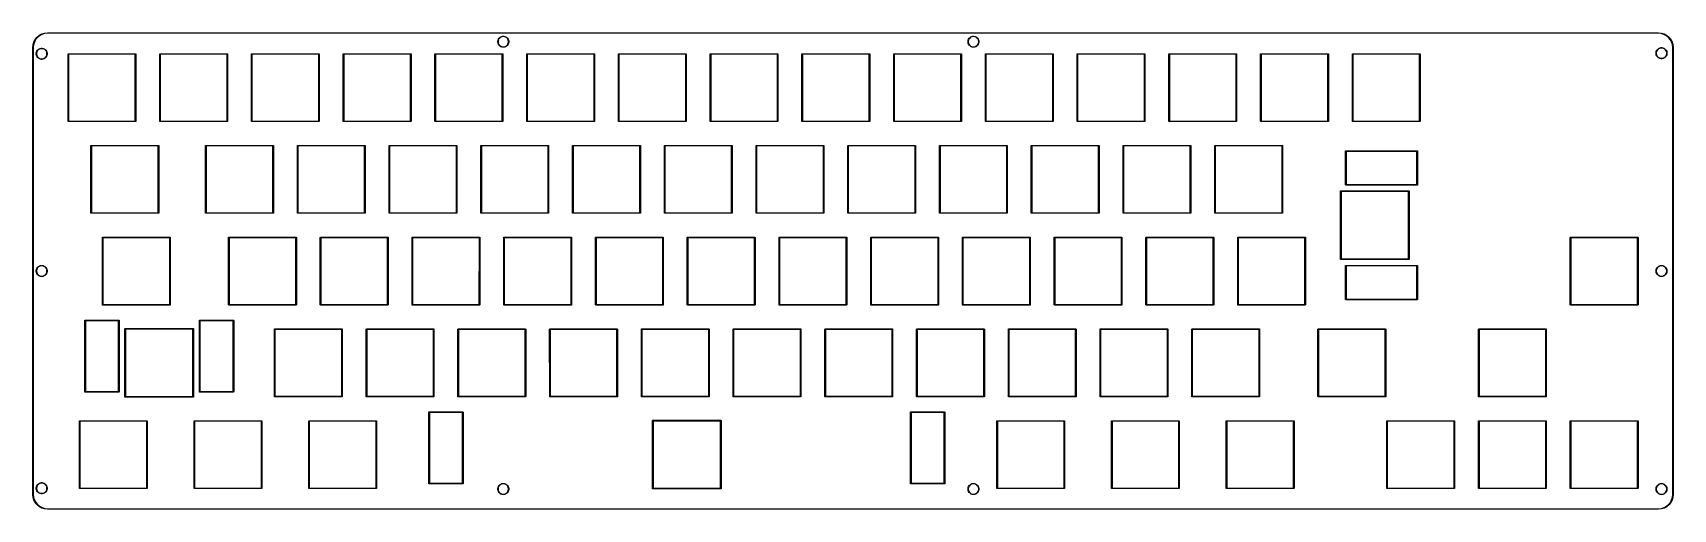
# Model space of a CAD drawing. Extents: x 14 to 355, y -116 to -17.
import ezdxf

# ---------------------------------------------------------------- set-up
doc = ezdxf.new("R2010")
doc.units = 0
doc.layers.add('BLACK', color=7, linetype='CONTINUOUS')

msp = doc.modelspace()

# ---------------------------------------------------------------- linework, layer by layer
at = {"layer": 'BLACK', "linetype": 'CONTINUOUS'}
for p, q in [((14.225, -20.2476), (14.2254, -20.2438)), ((14.225, -113.05), (14.225, -20.2476)), ((14.2254, -20.2438), (14.2824, -19.6624)), ((14.2824, -19.6617), (14.2834, -19.6573)), ((14.2824, -19.6624), (14.2824, -19.6617)), ((14.2824, -19.6624), (14.2824, -19.6624)), ((14.2824, -19.6624), (14.2824, -19.6624)), ((14.2834, -19.6573), (14.2843, -19.6528)), ((14.2843, -19.6528), (14.4535, -19.0923)), ((14.3814, -19.6771), (14.325, -20.2524)), ((14.325, -20.2524), (14.325, -113.05)), ((14.5478, -19.1259), (14.3814, -19.6771)), ((14.4535, -19.0923), (14.4537, -19.0917)), ((14.4537, -19.0917), (14.4555, -19.0875)), ((14.4555, -19.0875), (14.4572, -19.0833)), ((14.4572, -19.0833), (14.7321, -18.5664)), ((14.8181, -18.6176), (14.5478, -19.1259)), ((14.7321, -18.5663), (14.7324, -18.5657)), ((14.7321, -18.5664), (14.7321, -18.5663)), ((14.7321, -18.5664), (14.7321, -18.5664)), ((14.7324, -18.5657), (14.735, -18.562)), ((14.735, -18.562), (14.7375, -18.5582)), ((14.7375, -18.5582), (15.1075, -18.1045)), ((15.1819, -18.1715), (14.8181, -18.6176)), ((15.1075, -18.1045), (15.108, -18.104)), ((15.108, -18.104), (15.1112, -18.1008)), ((15.1112, -18.1008), (15.1144, -18.0976)), ((15.1144, -18.0976), (15.5655, -17.7244)), ((15.6255, -17.8045), (15.1819, -18.1715)), ((15.5655, -17.7244), (15.5655, -17.7244)), ((15.5655, -17.7244), (15.5656, -17.7244)), ((15.5656, -17.7244), (15.5661, -17.7239)), ((15.5661, -17.7239), (15.5699, -17.7215)), ((15.5699, -17.7215), (15.5736, -17.7189)), ((15.5736, -17.7189), (16.0887, -17.4404)), ((16.1319, -17.5307), (15.6255, -17.8045)), ((15.7484, -20.4734), (15.9647, -20.4304)), ((15.9647, -20.4304), (16.1853, -20.4304)), ((16.0887, -17.4404), (16.0893, -17.4401)), ((16.0887, -17.4404), (16.0887, -17.4404)), ((16.0887, -17.4404), (16.0887, -17.4404)), ((16.0893, -17.4401), (16.0935, -17.4384)), ((16.0935, -17.4384), (16.0977, -17.4366)), ((16.0977, -17.4366), (16.657, -17.2635)), ((16.6819, -17.3605), (16.1319, -17.5307)), ((16.1853, -20.4304), (16.4016, -20.4734)), ((16.657, -17.2635), (16.6576, -17.2633)), ((16.657, -17.2635), (16.657, -17.2635)), ((16.6576, -17.2633), (16.6621, -17.2625)), ((16.6621, -17.2625), (16.6665, -17.2615)), ((16.6665, -17.2615), (17.2488, -17.2003)), ((17.2568, -17.3001), (16.6819, -17.3605)), ((17.2488, -17.2003), (17.2495, -17.2003)), ((17.2495, -17.2003), (17.2517, -17.2003)), ((17.2517, -17.2003), (17.2539, -17.2001)), ((17.2539, -17.2001), (17.2725, -17.2)), ((17.2752, -17.3), (17.2568, -17.3001)), ((17.2725, -17.2), (17.2726, -17.2)), ((17.2726, -17.2), (351.809, -17.2)), ((351.804, -17.3), (17.2752, -17.3)), ((110.799, -18.9397), (110.842, -18.7234)), ((110.799, -19.1603), (110.799, -18.9397)), ((110.842, -19.3766), (110.799, -19.1603)), ((110.871, -18.7321), (110.829, -18.9427)), ((110.829, -18.9427), (110.829, -19.1573)), ((110.829, -19.1573), (110.871, -19.3679)), ((110.842, -18.7234), (110.927, -18.5197)), ((110.927, -19.5803), (110.842, -19.3766)), ((110.953, -18.5338), (110.871, -18.7321)), ((110.871, -19.3679), (110.953, -19.5662)), ((110.927, -18.5197), (111.049, -18.3363)), ((111.049, -19.7637), (110.927, -19.5803)), ((111.073, -18.3553), (110.953, -18.5338)), ((110.953, -19.5662), (111.073, -19.7447)), ((111.049, -18.3363), (111.205, -18.1804)), ((111.205, -19.9196), (111.049, -19.7637)), ((111.224, -18.2036), (111.073, -18.3553)), ((111.073, -19.7447), (111.224, -19.8964)), ((111.205, -18.1804), (111.389, -18.0578)), ((111.389, -20.0422), (111.205, -19.9196)), ((111.403, -18.0843), (111.224, -18.2036)), ((111.224, -19.8964), (111.403, -20.0157)), ((111.389, -18.0578), (111.592, -17.9734)), ((111.592, -20.1266), (111.389, -20.0422)), ((111.601, -18.0022), (111.403, -18.0843)), ((111.403, -20.0157), (111.601, -20.0978)), ((111.592, -17.9734), (111.809, -17.9304)), ((111.809, -20.1696), (111.592, -20.1266)), ((111.812, -17.9603), (111.601, -18.0022)), ((111.601, -20.0978), (111.812, -20.1397)), ((111.809, -17.9304), (112.029, -17.9304)), ((112.029, -20.1696), (111.809, -20.1696)), ((112.026, -17.9603), (111.812, -17.9603)), ((111.812, -20.1397), (112.026, -20.1397)), ((112.237, -18.0022), (112.026, -17.9603)), ((112.026, -20.1397), (112.237, -20.0978)), ((112.029, -17.9304), (112.246, -17.9734)), ((112.246, -20.1266), (112.029, -20.1696)), ((112.435, -18.0843), (112.237, -18.0022)), ((112.237, -20.0978), (112.435, -20.0157)), ((112.246, -17.9734), (112.449, -18.0578)), ((112.449, -20.0422), (112.246, -20.1266)), ((112.614, -18.2036), (112.435, -18.0843)), ((112.435, -20.0157), (112.614, -19.8964)), ((112.449, -18.0578), (112.633, -18.1804)), ((112.633, -19.9196), (112.449, -20.0422)), ((112.765, -18.3553), (112.614, -18.2036)), ((112.614, -19.8964), (112.765, -19.7447)), ((112.633, -18.1804), (112.789, -18.3363)), ((112.789, -19.7637), (112.633, -19.9196)), ((112.885, -18.5338), (112.765, -18.3553)), ((112.765, -19.7447), (112.885, -19.5662)), ((112.789, -18.3363), (112.911, -18.5197)), ((112.911, -19.5803), (112.789, -19.7637)), ((112.967, -18.7321), (112.885, -18.5338)), ((112.885, -19.5662), (112.967, -19.3679)), ((112.911, -18.5197), (112.996, -18.7234)), ((112.996, -19.3766), (112.911, -19.5803)), ((113.009, -18.9427), (112.967, -18.7321)), ((112.967, -19.3679), (113.009, -19.1573)), ((112.996, -18.7234), (113.039, -18.9397)), ((113.039, -19.1603), (112.996, -19.3766)), ((113.009, -19.1573), (113.009, -18.9427)), ((113.039, -18.9397), (113.039, -19.1603)), ((208.43, -18.9397), (208.473, -18.7234)), ((208.43, -19.1603), (208.43, -18.9397)), ((208.473, -19.3766), (208.43, -19.1603)), ((208.502, -18.7321), (208.46, -18.9427)), ((208.46, -18.9427), (208.46, -19.1573)), ((208.46, -19.1573), (208.502, -19.3679)), ((208.473, -18.7234), (208.558, -18.5197)), ((208.558, -19.5803), (208.473, -19.3766)), ((208.584, -18.5338), (208.502, -18.7321)), ((208.502, -19.3679), (208.584, -19.5662)), ((208.558, -18.5197), (208.68, -18.3363)), ((208.68, -19.7637), (208.558, -19.5803)), ((208.704, -18.3553), (208.584, -18.5338)), ((208.584, -19.5662), (208.704, -19.7447)), ((208.68, -18.3363), (208.836, -18.1804)), ((208.836, -19.9196), (208.68, -19.7637)), ((208.855, -18.2036), (208.704, -18.3553)), ((208.704, -19.7447), (208.855, -19.8964)), ((208.836, -18.1804), (209.02, -18.0578)), ((209.02, -20.0422), (208.836, -19.9196)), ((209.034, -18.0843), (208.855, -18.2036)), ((208.855, -19.8964), (209.034, -20.0157)), ((209.02, -18.0578), (209.223, -17.9734)), ((209.223, -20.1266), (209.02, -20.0422)), ((209.232, -18.0022), (209.034, -18.0843)), ((209.034, -20.0157), (209.232, -20.0978)), ((209.223, -17.9734), (209.44, -17.9304)), ((209.44, -20.1696), (209.223, -20.1266)), ((209.443, -17.9603), (209.232, -18.0022)), ((209.232, -20.0978), (209.443, -20.1397)), ((209.44, -17.9304), (209.66, -17.9304)), ((209.66, -20.1696), (209.44, -20.1696)), ((209.657, -17.9603), (209.443, -17.9603)), ((209.443, -20.1397), (209.657, -20.1397)), ((209.868, -18.0022), (209.657, -17.9603)), ((209.657, -20.1397), (209.868, -20.0978)), ((209.66, -17.9304), (209.877, -17.9734)), ((209.877, -20.1266), (209.66, -20.1696)), ((210.066, -18.0843), (209.868, -18.0022)), ((209.868, -20.0978), (210.066, -20.0157)), ((209.877, -17.9734), (210.08, -18.0578)), ((210.08, -20.0422), (209.877, -20.1266)), ((210.245, -18.2036), (210.066, -18.0843)), ((210.066, -20.0157), (210.245, -19.8964)), ((210.08, -18.0578), (210.264, -18.1804)), ((210.264, -19.9196), (210.08, -20.0422)), ((210.396, -18.3553), (210.245, -18.2036)), ((210.245, -19.8964), (210.396, -19.7447)), ((210.264, -18.1804), (210.42, -18.3363)), ((210.42, -19.7637), (210.264, -19.9196)), ((210.516, -18.5338), (210.396, -18.3553)), ((210.396, -19.7447), (210.516, -19.5662)), ((210.42, -18.3363), (210.542, -18.5197)), ((210.542, -19.5803), (210.42, -19.7637)), ((210.598, -18.7321), (210.516, -18.5338)), ((210.516, -19.5662), (210.598, -19.3679)), ((210.542, -18.5197), (210.627, -18.7234)), ((210.627, -19.3766), (210.542, -19.5803)), ((210.64, -18.9427), (210.598, -18.7321)), ((210.598, -19.3679), (210.64, -19.1573)), ((210.627, -18.7234), (210.67, -18.9397)), ((210.67, -19.1603), (210.627, -19.3766)), ((210.64, -19.1573), (210.64, -18.9427)), ((210.67, -18.9397), (210.67, -19.1603)), ((352.379, -17.3564), (351.804, -17.3)), ((351.809, -17.2), (351.811, -17.2002)), ((351.811, -17.2002), (351.811, -17.2002)), ((351.811, -17.2002), (352.394, -17.2574)), ((351.895, -20.439), (352.098, -20.3546)), ((352.107, -20.3834), (351.909, -20.4655)), ((352.098, -20.3546), (352.315, -20.3116)), ((352.318, -20.3415), (352.107, -20.3834)), ((352.315, -20.3116), (352.535, -20.3116)), ((352.532, -20.3415), (352.318, -20.3415)), ((352.93, -17.5228), (352.379, -17.3564)), ((352.394, -17.2574), (352.394, -17.2574)), ((352.394, -17.2574), (352.394, -17.2574)), ((352.394, -17.2574), (352.395, -17.2574)), ((352.395, -17.2574), (352.399, -17.2584)), ((352.399, -17.2584), (352.403, -17.2593)), ((352.403, -17.2593), (352.964, -17.4285)), ((352.743, -20.3834), (352.532, -20.3415)), ((352.535, -20.3116), (352.752, -20.3546)), ((352.941, -20.4655), (352.743, -20.3834)), ((352.752, -20.3546), (352.955, -20.439)), ((353.439, -17.7931), (352.93, -17.5228)), ((352.964, -17.4285), (352.965, -17.4287)), ((352.965, -17.4287), (352.969, -17.4305)), ((352.969, -17.4305), (352.973, -17.4322)), ((352.973, -17.4322), (353.49, -17.7071)), ((353.885, -18.1569), (353.439, -17.7931)), ((353.49, -17.7071), (353.49, -17.7071)), ((353.49, -17.7071), (353.49, -17.7071)), ((353.49, -17.7071), (353.491, -17.7074)), ((353.491, -17.7074), (353.494, -17.71)), ((353.494, -17.71), (353.498, -17.7125)), ((353.498, -17.7125), (353.952, -18.0825)), ((354.252, -18.6005), (353.885, -18.1569)), ((353.952, -18.0825), (353.952, -18.083)), ((353.952, -18.083), (353.955, -18.0862)), ((353.955, -18.0862), (353.959, -18.0894)), ((353.959, -18.0894), (354.332, -18.5405)), ((354.526, -19.1069), (354.252, -18.6005)), ((354.332, -18.5405), (354.332, -18.5405)), ((354.332, -18.5405), (354.332, -18.5406)), ((354.332, -18.5406), (354.332, -18.5411)), ((354.332, -18.5411), (354.335, -18.5449)), ((354.335, -18.5449), (354.337, -18.5486)), ((354.337, -18.5486), (354.616, -19.0637)), ((354.696, -19.6569), (354.526, -19.1069)), ((354.616, -19.0637), (354.616, -19.0637)), ((354.616, -19.0637), (354.616, -19.0637)), ((354.616, -19.0637), (354.616, -19.0643)), ((354.616, -19.0643), (354.618, -19.0685)), ((354.618, -19.0685), (354.62, -19.0727)), ((354.62, -19.0727), (354.793, -19.632)), ((354.756, -20.2318), (354.696, -19.6569)), ((354.756, -20.2502), (354.756, -20.2318)), ((354.756, -113.048), (354.756, -20.2502)), ((354.756, -20.2502), (354.756, -20.2502)), ((354.793, -19.632), (354.793, -19.6326)), ((354.793, -19.6326), (354.794, -19.6371)), ((354.794, -19.6371), (354.795, -19.6415)), ((354.795, -19.6415), (354.856, -20.2238)), ((354.856, -20.2238), (354.856, -20.2245)), ((354.856, -20.2245), (354.856, -20.2267)), ((354.856, -20.2267), (354.856, -20.2289)), ((354.856, -20.2289), (354.856, -20.2475)), ((354.856, -20.2475), (354.856, -20.2476)), ((354.856, -20.2476), (354.856, -113.052)), ((14.9554, -21.4397), (14.9984, -21.2234)), ((14.9554, -21.6603), (14.9554, -21.4397)), ((14.9984, -21.8766), (14.9554, -21.6603)), ((15.0271, -21.2321), (14.9853, -21.4427)), ((14.9853, -21.4427), (14.9853, -21.6573)), ((14.9853, -21.6573), (15.0271, -21.8679)), ((14.9984, -21.2234), (15.0828, -21.0197)), ((15.0828, -22.0803), (14.9984, -21.8766)), ((15.1093, -21.0338), (15.0271, -21.2321)), ((15.0271, -21.8679), (15.1093, -22.0662)), ((15.0828, -21.0197), (15.2054, -20.8363)), ((15.2054, -22.2637), (15.0828, -22.0803)), ((15.2286, -20.8553), (15.1093, -21.0338)), ((15.1093, -22.0662), (15.2286, -22.2447)), ((15.2054, -20.8363), (15.3613, -20.6804)), ((15.3613, -22.4196), (15.2054, -22.2637)), ((15.3803, -20.7036), (15.2286, -20.8553)), ((15.2286, -22.2447), (15.3803, -22.3964)), ((15.3613, -20.6804), (15.5447, -20.5578)), ((15.5447, -22.5422), (15.3613, -22.4196)), ((15.5588, -20.5843), (15.3803, -20.7036)), ((15.3803, -22.3964), (15.5588, -22.5157)), ((15.5447, -20.5578), (15.7484, -20.4734)), ((15.7484, -22.6266), (15.5447, -22.5422)), ((15.7571, -20.5022), (15.5588, -20.5843)), ((15.5588, -22.5157), (15.7571, -22.5978)), ((15.9647, -22.6696), (15.7484, -22.6266)), ((15.9677, -20.4603), (15.7571, -20.5022)), ((15.7571, -22.5978), (15.9677, -22.6397)), ((16.1853, -22.6696), (15.9647, -22.6696)), ((16.1823, -20.4603), (15.9677, -20.4603)), ((15.9677, -22.6397), (16.1823, -22.6397)), ((16.3929, -20.5022), (16.1823, -20.4603)), ((16.1823, -22.6397), (16.3929, -22.5978)), ((16.4016, -22.6266), (16.1853, -22.6696)), ((16.5912, -20.5843), (16.3929, -20.5022)), ((16.3929, -22.5978), (16.5912, -22.5157)), ((16.4016, -20.4734), (16.6053, -20.5578)), ((16.6053, -22.5422), (16.4016, -22.6266)), ((16.7697, -20.7036), (16.5912, -20.5843)), ((16.5912, -22.5157), (16.7697, -22.3964)), ((16.6053, -20.5578), (16.7887, -20.6804)), ((16.7887, -22.4196), (16.6053, -22.5422)), ((16.9214, -20.8553), (16.7697, -20.7036)), ((16.7697, -22.3964), (16.9214, -22.2447)), ((16.7887, -20.6804), (16.9446, -20.8363)), ((16.9446, -22.2637), (16.7887, -22.4196)), ((17.0407, -21.0338), (16.9214, -20.8553)), ((16.9214, -22.2447), (17.0407, -22.0662)), ((16.9446, -20.8363), (17.0672, -21.0197)), ((17.0672, -22.0803), (16.9446, -22.2637)), ((17.1228, -21.2321), (17.0407, -21.0338)), ((17.0407, -22.0662), (17.1228, -21.8679)), ((17.0672, -21.0197), (17.1516, -21.2234)), ((17.1516, -21.8766), (17.0672, -22.0803)), ((17.1647, -21.4427), (17.1228, -21.2321)), ((17.1228, -21.8679), (17.1647, -21.6573)), ((17.1516, -21.2234), (17.1946, -21.4397)), ((17.1946, -21.6603), (17.1516, -21.8766)), ((17.1647, -21.6573), (17.1647, -21.4427)), ((17.1946, -21.4397), (17.1946, -21.6603)), ((21.5398, -21.59), (21.5407, -21.5802)), ((21.54, -21.5924), (21.5398, -21.59)), ((21.54, -35.5575), (21.54, -21.5924)), ((21.5407, -21.5802), (21.5436, -21.5708)), ((21.5436, -21.5708), (21.5482, -21.5621)), ((21.5482, -21.5621), (21.5545, -21.5545)), ((21.5545, -21.5545), (21.5621, -21.5482)), ((21.5621, -21.5482), (21.5708, -21.5436)), ((21.5708, -21.5436), (21.5802, -21.5407)), ((21.5802, -21.5407), (21.5876, -21.54)), ((21.5876, -21.54), (21.59, -21.5398)), ((21.59, -21.5398), (21.5924, -21.54)), ((21.5924, -21.54), (35.5576, -21.54)), ((21.64, -21.64), (21.64, -35.51)), ((35.51, -21.64), (21.64, -21.64)), ((35.51, -35.51), (35.51, -21.64)), ((35.5576, -21.54), (35.56, -21.5398)), ((35.56, -21.5398), (35.5624, -21.54)), ((35.5624, -21.54), (35.5698, -21.5407)), ((35.5698, -21.5407), (35.5792, -21.5436)), ((35.5792, -21.5436), (35.5879, -21.5482)), ((35.5879, -21.5482), (35.5955, -21.5545)), ((35.5955, -21.5545), (35.6018, -21.5621)), ((35.6018, -21.5621), (35.6064, -21.5708)), ((35.6064, -21.5708), (35.6093, -21.5802)), ((35.6093, -21.5802), (35.6102, -21.59)), ((35.6102, -21.59), (35.61, -21.5924)), ((35.61, -21.5924), (35.61, -35.5576)), ((40.5898, -21.59), (40.5907, -21.5802)), ((40.59, -21.5924), (40.5898, -21.59)), ((40.59, -35.5575), (40.59, -21.5924)), ((40.5907, -21.5802), (40.5936, -21.5708)), ((40.5936, -21.5708), (40.5982, -21.5621)), ((40.5982, -21.5621), (40.6045, -21.5545)), ((40.6045, -21.5545), (40.6121, -21.5482)), ((40.6121, -21.5482), (40.6208, -21.5436)), ((40.6208, -21.5436), (40.6302, -21.5407)), ((40.6302, -21.5407), (40.6376, -21.54)), ((40.6376, -21.54), (40.64, -21.5398)), ((40.64, -21.5398), (40.6424, -21.54)), ((40.6424, -21.54), (54.6076, -21.54)), ((40.69, -21.64), (40.69, -35.51)), ((54.56, -21.64), (40.69, -21.64)), ((54.56, -35.51), (54.56, -21.64)), ((54.6076, -21.54), (54.61, -21.5398)), ((54.61, -21.5398), (54.6124, -21.54)), ((54.6124, -21.54), (54.6198, -21.5407)), ((54.6198, -21.5407), (54.6292, -21.5436)), ((54.6292, -21.5436), (54.6379, -21.5482)), ((54.6379, -21.5482), (54.6455, -21.5545)), ((54.6455, -21.5545), (54.6518, -21.5621)), ((54.6518, -21.5621), (54.6564, -21.5708)), ((54.6564, -21.5708), (54.6593, -21.5802)), ((54.6593, -21.5802), (54.6602, -21.59)), ((54.6602, -21.59), (54.66, -21.5924)), ((54.66, -21.5924), (54.66, -35.5576)), ((59.6398, -21.59), (59.6407, -21.5802)), ((59.64, -21.5924), (59.6398, -21.59)), ((59.64, -35.5575), (59.64, -21.5924)), ((59.6407, -21.5802), (59.6436, -21.5708)), ((59.6436, -21.5708), (59.6482, -21.5621)), ((59.6482, -21.5621), (59.6545, -21.5545)), ((59.6545, -21.5545), (59.6621, -21.5482)), ((59.6621, -21.5482), (59.6708, -21.5436)), ((59.6708, -21.5436), (59.6802, -21.5407)), ((59.6802, -21.5407), (59.6876, -21.54)), ((59.6876, -21.54), (59.69, -21.5398)), ((59.69, -21.5398), (59.6924, -21.54)), ((59.6924, -21.54), (73.6576, -21.54)), ((59.74, -21.64), (59.74, -35.51)), ((73.61, -21.64), (59.74, -21.64)), ((73.61, -35.51), (73.61, -21.64)), ((73.6576, -21.54), (73.66, -21.5398)), ((73.66, -21.5398), (73.6624, -21.54)), ((73.6624, -21.54), (73.6698, -21.5407)), ((73.6698, -21.5407), (73.6792, -21.5436)), ((73.6792, -21.5436), (73.6879, -21.5482)), ((73.6879, -21.5482), (73.6955, -21.5545)), ((73.6955, -21.5545), (73.7018, -21.5621)), ((73.7018, -21.5621), (73.7064, -21.5708)), ((73.7064, -21.5708), (73.7093, -21.5802)), ((73.7093, -21.5802), (73.7102, -21.59)), ((73.7102, -21.59), (73.71, -21.5924)), ((73.71, -21.5924), (73.71, -35.5576)), ((78.6898, -21.59), (78.6907, -21.5802)), ((78.69, -21.5924), (78.6898, -21.59)), ((78.69, -35.5575), (78.69, -21.5924)), ((78.6907, -21.5802), (78.6936, -21.5708)), ((78.6936, -21.5708), (78.6982, -21.5621)), ((78.6982, -21.5621), (78.7045, -21.5545)), ((78.7045, -21.5545), (78.7121, -21.5482)), ((78.7121, -21.5482), (78.7208, -21.5436)), ((78.7208, -21.5436), (78.7302, -21.5407)), ((78.7302, -21.5407), (78.7376, -21.54)), ((78.7376, -21.54), (78.74, -21.5398)), ((78.74, -21.5398), (78.7424, -21.54)), ((78.7424, -21.54), (92.7076, -21.54)), ((78.79, -21.64), (78.79, -35.51)), ((92.66, -21.64), (78.79, -21.64)), ((92.66, -35.51), (92.66, -21.64)), ((92.7076, -21.54), (92.71, -21.5398)), ((92.71, -21.5398), (92.7124, -21.54)), ((92.7124, -21.54), (92.7198, -21.5407)), ((92.7198, -21.5407), (92.7292, -21.5436)), ((92.7292, -21.5436), (92.7379, -21.5482)), ((92.7379, -21.5482), (92.7455, -21.5545)), ((92.7455, -21.5545), (92.7518, -21.5621)), ((92.7518, -21.5621), (92.7564, -21.5708)), ((92.7564, -21.5708), (92.7593, -21.5802)), ((92.7593, -21.5802), (92.7602, -21.59)), ((92.7602, -21.59), (92.76, -21.5924)), ((92.76, -21.5924), (92.76, -35.5576)), ((97.7398, -21.59), (97.7407, -21.5802)), ((97.74, -21.5924), (97.7398, -21.59)), ((97.74, -35.5575), (97.74, -21.5924)), ((97.7407, -21.5802), (97.7436, -21.5708)), ((97.7436, -21.5708), (97.7482, -21.5621)), ((97.7482, -21.5621), (97.7545, -21.5545)), ((97.7545, -21.5545), (97.7621, -21.5482)), ((97.7621, -21.5482), (97.7708, -21.5436)), ((97.7708, -21.5436), (97.7802, -21.5407)), ((97.7802, -21.5407), (97.7876, -21.54)), ((97.7876, -21.54), (97.79, -21.5398)), ((97.79, -21.5398), (97.7924, -21.54)), ((97.7924, -21.54), (111.758, -21.54)), ((97.84, -21.64), (97.84, -35.51)), ((111.71, -21.64), (97.84, -21.64)), ((111.71, -35.51), (111.71, -21.64)), ((111.758, -21.54), (111.76, -21.5398)), ((111.76, -21.5398), (111.762, -21.54)), ((111.762, -21.54), (111.77, -21.5407)), ((111.77, -21.5407), (111.779, -21.5436)), ((111.779, -21.5436), (111.788, -21.5482)), ((111.788, -21.5482), (111.796, -21.5545)), ((111.796, -21.5545), (111.802, -21.5621)), ((111.802, -21.5621), (111.806, -21.5708)), ((111.806, -21.5708), (111.809, -21.5802)), ((111.809, -21.5802), (111.81, -21.59)), ((111.81, -21.59), (111.81, -21.5924)), ((111.81, -21.5924), (111.81, -35.5576)), ((116.79, -21.59), (116.791, -21.5802)), ((116.79, -21.5924), (116.79, -21.59)), ((116.79, -35.5575), (116.79, -21.5924)), ((116.791, -21.5802), (116.794, -21.5708)), ((116.794, -21.5708), (116.798, -21.5621)), ((116.798, -21.5621), (116.804, -21.5545)), ((116.804, -21.5545), (116.812, -21.5482)), ((116.812, -21.5482), (116.821, -21.5436)), ((116.821, -21.5436), (116.83, -21.5407)), ((116.83, -21.5407), (116.838, -21.54)), ((116.838, -21.54), (116.84, -21.5398)), ((116.84, -21.5398), (116.842, -21.54)), ((116.842, -21.54), (130.808, -21.54)), ((116.89, -21.64), (116.89, -35.51)), ((130.76, -21.64), (116.89, -21.64)), ((130.76, -35.51), (130.76, -21.64)), ((130.808, -21.54), (130.81, -21.5398)), ((130.81, -21.5398), (130.812, -21.54)), ((130.812, -21.54), (130.82, -21.5407)), ((130.82, -21.5407), (130.829, -21.5436)), ((130.829, -21.5436), (130.838, -21.5482)), ((130.838, -21.5482), (130.846, -21.5545)), ((130.846, -21.5545), (130.852, -21.5621)), ((130.852, -21.5621), (130.856, -21.5708)), ((130.856, -21.5708), (130.859, -21.5802)), ((130.859, -21.5802), (130.86, -21.59)), ((130.86, -21.59), (130.86, -21.5924)), ((130.86, -21.5924), (130.86, -35.5576)), ((135.84, -21.59), (135.841, -21.5802)), ((135.84, -21.5924), (135.84, -21.59)), ((135.84, -35.5575), (135.84, -21.5924)), ((135.841, -21.5802), (135.844, -21.5708)), ((135.844, -21.5708), (135.848, -21.5621)), ((135.848, -21.5621), (135.854, -21.5545)), ((135.854, -21.5545), (135.862, -21.5482)), ((135.862, -21.5482), (135.871, -21.5436)), ((135.871, -21.5436), (135.88, -21.5407)), ((135.88, -21.5407), (135.888, -21.54)), ((135.888, -21.54), (135.89, -21.5398)), ((135.89, -21.5398), (135.892, -21.54)), ((135.892, -21.54), (149.858, -21.54)), ((135.94, -21.64), (135.94, -35.51)), ((149.81, -21.64), (135.94, -21.64)), ((149.81, -35.51), (149.81, -21.64)), ((149.858, -21.54), (149.86, -21.5398)), ((149.86, -21.5398), (149.862, -21.54)), ((149.862, -21.54), (149.87, -21.5407)), ((149.87, -21.5407), (149.879, -21.5436)), ((149.879, -21.5436), (149.888, -21.5482)), ((149.888, -21.5482), (149.896, -21.5545)), ((149.896, -21.5545), (149.902, -21.5621)), ((149.902, -21.5621), (149.906, -21.5708)), ((149.906, -21.5708), (149.909, -21.5802)), ((149.909, -21.5802), (149.91, -21.59)), ((149.91, -21.59), (149.91, -21.5924)), ((149.91, -21.5924), (149.91, -35.5576)), ((154.89, -21.59), (154.891, -21.5802)), ((154.89, -21.5924), (154.89, -21.59)), ((154.89, -35.5575), (154.89, -21.5924)), ((154.891, -21.5802), (154.894, -21.5708)), ((154.894, -21.5708), (154.898, -21.5621)), ((154.898, -21.5621), (154.904, -21.5545)), ((154.904, -21.5545), (154.912, -21.5482)), ((154.912, -21.5482), (154.921, -21.5436)), ((154.921, -21.5436), (154.93, -21.5407)), ((154.93, -21.5407), (154.938, -21.54)), ((154.938, -21.54), (154.94, -21.5398)), ((154.94, -21.5398), (154.942, -21.54)), ((154.942, -21.54), (168.908, -21.54)), ((154.99, -21.64), (154.99, -35.51)), ((168.86, -21.64), (154.99, -21.64)), ((168.86, -35.51), (168.86, -21.64)), ((168.908, -21.54), (168.91, -21.5398)), ((168.91, -21.5398), (168.912, -21.54)), ((168.912, -21.54), (168.92, -21.5407)), ((168.92, -21.5407), (168.929, -21.5436)), ((168.929, -21.5436), (168.938, -21.5482)), ((168.938, -21.5482), (168.946, -21.5545)), ((168.946, -21.5545), (168.952, -21.5621)), ((168.952, -21.5621), (168.956, -21.5708)), ((168.956, -21.5708), (168.959, -21.5802)), ((168.959, -21.5802), (168.96, -21.59)), ((168.96, -21.59), (168.96, -21.5924)), ((168.96, -21.5924), (168.96, -35.5576)), ((173.94, -21.59), (173.941, -21.5802)), ((173.94, -21.5924), (173.94, -21.59)), ((173.94, -35.5575), (173.94, -21.5924)), ((173.941, -21.5802), (173.944, -21.5708)), ((173.944, -21.5708), (173.948, -21.5621)), ((173.948, -21.5621), (173.954, -21.5545)), ((173.954, -21.5545), (173.962, -21.5482)), ((173.962, -21.5482), (173.971, -21.5436)), ((173.971, -21.5436), (173.98, -21.5407)), ((173.98, -21.5407), (173.988, -21.54)), ((173.988, -21.54), (173.99, -21.5398)), ((173.99, -21.5398), (173.992, -21.54)), ((173.992, -21.54), (187.958, -21.54)), ((174.04, -21.64), (174.04, -35.51)), ((187.91, -21.64), (174.04, -21.64)), ((187.91, -35.51), (187.91, -21.64)), ((187.958, -21.54), (187.96, -21.5398)), ((187.96, -21.5398), (187.962, -21.54)), ((187.962, -21.54), (187.97, -21.5407)), ((187.97, -21.5407), (187.979, -21.5436)), ((187.979, -21.5436), (187.988, -21.5482)), ((187.988, -21.5482), (187.996, -21.5545)), ((187.996, -21.5545), (188.002, -21.5621)), ((188.002, -21.5621), (188.006, -21.5708)), ((188.006, -21.5708), (188.009, -21.5802)), ((188.009, -21.5802), (188.01, -21.59)), ((188.01, -21.59), (188.01, -21.5924)), ((188.01, -21.5924), (188.01, -35.5576)), ((192.99, -21.59), (192.991, -21.5802)), ((192.99, -21.5924), (192.99, -21.59)), ((192.99, -35.5575), (192.99, -21.5924)), ((192.991, -21.5802), (192.994, -21.5708)), ((192.994, -21.5708), (192.998, -21.5621)), ((192.998, -21.5621), (193.004, -21.5545)), ((193.004, -21.5545), (193.012, -21.5482)), ((193.012, -21.5482), (193.021, -21.5436)), ((193.021, -21.5436), (193.03, -21.5407)), ((193.03, -21.5407), (193.038, -21.54)), ((193.038, -21.54), (193.04, -21.5398)), ((193.04, -21.5398), (193.042, -21.54)), ((193.042, -21.54), (207.008, -21.54)), ((193.09, -21.64), (193.09, -35.51)), ((206.96, -21.64), (193.09, -21.64)), ((206.96, -35.51), (206.96, -21.64)), ((207.008, -21.54), (207.01, -21.5398)), ((207.01, -21.5398), (207.012, -21.54)), ((207.012, -21.54), (207.02, -21.5407)), ((207.02, -21.5407), (207.029, -21.5436)), ((207.029, -21.5436), (207.038, -21.5482)), ((207.038, -21.5482), (207.046, -21.5545)), ((207.046, -21.5545), (207.052, -21.5621)), ((207.052, -21.5621), (207.056, -21.5708)), ((207.056, -21.5708), (207.059, -21.5802)), ((207.059, -21.5802), (207.06, -21.59)), ((207.06, -21.59), (207.06, -21.5924)), ((207.06, -21.5924), (207.06, -35.5576)), ((212.04, -21.59), (212.041, -21.5802)), ((212.04, -21.5924), (212.04, -21.59)), ((212.04, -35.5575), (212.04, -21.5924)), ((212.041, -21.5802), (212.044, -21.5708)), ((212.044, -21.5708), (212.048, -21.5621)), ((212.048, -21.5621), (212.054, -21.5545)), ((212.054, -21.5545), (212.062, -21.5482)), ((212.062, -21.5482), (212.071, -21.5436)), ((212.071, -21.5436), (212.08, -21.5407)), ((212.08, -21.5407), (212.088, -21.54)), ((212.088, -21.54), (212.09, -21.5398)), ((212.09, -21.5398), (212.092, -21.54)), ((212.092, -21.54), (226.058, -21.54)), ((212.14, -21.64), (212.14, -35.51)), ((226.01, -21.64), (212.14, -21.64)), ((226.01, -35.51), (226.01, -21.64)), ((226.058, -21.54), (226.06, -21.5398)), ((226.06, -21.5398), (226.062, -21.54)), ((226.062, -21.54), (226.07, -21.5407)), ((226.07, -21.5407), (226.079, -21.5436)), ((226.079, -21.5436), (226.088, -21.5482)), ((226.088, -21.5482), (226.096, -21.5545)), ((226.096, -21.5545), (226.102, -21.5621)), ((226.102, -21.5621), (226.106, -21.5708)), ((226.106, -21.5708), (226.109, -21.5802)), ((226.109, -21.5802), (226.11, -21.59)), ((226.11, -21.59), (226.11, -21.5924)), ((226.11, -21.5924), (226.11, -35.5576)), ((231.09, -21.59), (231.091, -21.5802)), ((231.09, -21.5924), (231.09, -21.59)), ((231.09, -35.5575), (231.09, -21.5924)), ((231.091, -21.5802), (231.094, -21.5708)), ((231.094, -21.5708), (231.098, -21.5621)), ((231.098, -21.5621), (231.104, -21.5545)), ((231.104, -21.5545), (231.112, -21.5482)), ((231.112, -21.5482), (231.121, -21.5436)), ((231.121, -21.5436), (231.13, -21.5407)), ((231.13, -21.5407), (231.138, -21.54)), ((231.138, -21.54), (231.14, -21.5398)), ((231.14, -21.5398), (231.142, -21.54)), ((231.142, -21.54), (245.108, -21.54)), ((231.19, -21.64), (231.19, -35.51)), ((245.06, -21.64), (231.19, -21.64)), ((245.06, -35.51), (245.06, -21.64)), ((245.108, -21.54), (245.11, -21.5398)), ((245.11, -21.5398), (245.112, -21.54)), ((245.112, -21.54), (245.12, -21.5407)), ((245.12, -21.5407), (245.129, -21.5436)), ((245.129, -21.5436), (245.138, -21.5482)), ((245.138, -21.5482), (245.146, -21.5545)), ((245.146, -21.5545), (245.152, -21.5621)), ((245.152, -21.5621), (245.156, -21.5708)), ((245.156, -21.5708), (245.159, -21.5802)), ((245.159, -21.5802), (245.16, -21.59)), ((245.16, -21.59), (245.16, -21.5924)), ((245.16, -21.5924), (245.16, -35.5576)), ((250.14, -21.59), (250.141, -21.5802)), ((250.14, -21.5924), (250.14, -21.59)), ((250.14, -35.5575), (250.14, -21.5924)), ((250.141, -21.5802), (250.144, -21.5708)), ((250.144, -21.5708), (250.148, -21.5621)), ((250.148, -21.5621), (250.154, -21.5545)), ((250.154, -21.5545), (250.162, -21.5482)), ((250.162, -21.5482), (250.171, -21.5436)), ((250.171, -21.5436), (250.18, -21.5407)), ((250.18, -21.5407), (250.188, -21.54)), ((250.188, -21.54), (250.19, -21.5398)), ((250.19, -21.5398), (250.192, -21.54)), ((250.192, -21.54), (264.158, -21.54)), ((250.24, -21.64), (250.24, -35.51)), ((264.11, -21.64), (250.24, -21.64)), ((264.11, -35.51), (264.11, -21.64)), ((264.158, -21.54), (264.16, -21.5398)), ((264.16, -21.5398), (264.162, -21.54)), ((264.162, -21.54), (264.17, -21.5407)), ((264.17, -21.5407), (264.179, -21.5436)), ((264.179, -21.5436), (264.188, -21.5482)), ((264.188, -21.5482), (264.196, -21.5545)), ((264.196, -21.5545), (264.202, -21.5621)), ((264.202, -21.5621), (264.206, -21.5708)), ((264.206, -21.5708), (264.209, -21.5802)), ((264.209, -21.5802), (264.21, -21.59)), ((264.21, -21.59), (264.21, -21.5924)), ((264.21, -21.5924), (264.21, -35.5576)), ((269.19, -21.59), (269.191, -21.5802)), ((269.19, -21.5924), (269.19, -21.59)), ((269.19, -35.5575), (269.19, -21.5924)), ((269.191, -21.5802), (269.194, -21.5708)), ((269.194, -21.5708), (269.198, -21.5621)), ((269.198, -21.5621), (269.204, -21.5545)), ((269.204, -21.5545), (269.212, -21.5482)), ((269.212, -21.5482), (269.221, -21.5436)), ((269.221, -21.5436), (269.23, -21.5407)), ((269.23, -21.5407), (269.238, -21.54)), ((269.238, -21.54), (269.24, -21.5398)), ((269.24, -21.5398), (269.242, -21.54)), ((269.242, -21.54), (283.208, -21.54)), ((269.29, -21.64), (269.29, -35.51)), ((283.16, -21.64), (269.29, -21.64)), ((283.16, -35.51), (283.16, -21.64)), ((283.208, -21.54), (283.21, -21.5398)), ((283.21, -21.5398), (283.212, -21.54)), ((283.212, -21.54), (283.22, -21.5407)), ((283.22, -21.5407), (283.229, -21.5436)), ((283.229, -21.5436), (283.238, -21.5482)), ((283.238, -21.5482), (283.246, -21.5545)), ((283.246, -21.5545), (283.252, -21.5621)), ((283.252, -21.5621), (283.256, -21.5708)), ((283.256, -21.5708), (283.259, -21.5802)), ((283.259, -21.5802), (283.26, -21.59)), ((283.26, -21.59), (283.26, -21.5924)), ((283.26, -21.5924), (283.26, -35.5576)), ((288.24, -21.59), (288.241, -21.5802)), ((288.24, -21.5924), (288.24, -21.59)), ((288.24, -35.5575), (288.24, -21.5924)), ((288.241, -21.5802), (288.244, -21.5708)), ((288.244, -21.5708), (288.248, -21.5621)), ((288.248, -21.5621), (288.254, -21.5545)), ((288.254, -21.5545), (288.262, -21.5482)), ((288.262, -21.5482), (288.271, -21.5436)), ((288.271, -21.5436), (288.28, -21.5407)), ((288.28, -21.5407), (288.288, -21.54)), ((288.288, -21.54), (288.29, -21.5398)), ((288.29, -21.5398), (288.292, -21.54)), ((288.292, -21.54), (302.258, -21.54)), ((288.34, -21.64), (288.34, -35.51)), ((302.21, -21.64), (288.34, -21.64)), ((302.21, -35.51), (302.21, -21.64)), ((302.258, -21.54), (302.26, -21.5398)), ((302.26, -21.5398), (302.262, -21.54)), ((302.262, -21.54), (302.27, -21.5407)), ((302.27, -21.5407), (302.279, -21.5436)), ((302.279, -21.5436), (302.288, -21.5482)), ((302.288, -21.5482), (302.296, -21.5545)), ((302.296, -21.5545), (302.302, -21.5621)), ((302.302, -21.5621), (302.306, -21.5708)), ((302.306, -21.5708), (302.309, -21.5802)), ((302.309, -21.5802), (302.31, -21.59)), ((302.31, -21.59), (302.31, -21.5924)), ((302.31, -21.5924), (302.31, -35.5576)), ((351.305, -21.3209), (351.348, -21.1046)), ((351.305, -21.5415), (351.305, -21.3209)), ((351.348, -21.7578), (351.305, -21.5415)), ((351.377, -21.1133), (351.335, -21.3239)), ((351.335, -21.3239), (351.335, -21.5385)), ((351.335, -21.5385), (351.377, -21.7491)), ((351.348, -21.1046), (351.433, -20.9009)), ((351.433, -21.9615), (351.348, -21.7578)), ((351.459, -20.915), (351.377, -21.1133)), ((351.377, -21.7491), (351.459, -21.9474)), ((351.433, -20.9009), (351.555, -20.7175)), ((351.555, -22.1449), (351.433, -21.9615)), ((351.579, -20.7365), (351.459, -20.915)), ((351.459, -21.9474), (351.579, -22.1259)), ((351.555, -20.7175), (351.711, -20.5616)), ((351.711, -22.3008), (351.555, -22.1449)), ((351.73, -20.5848), (351.579, -20.7365)), ((351.579, -22.1259), (351.73, -22.2776)), ((351.711, -20.5616), (351.895, -20.439)), ((351.895, -22.4234), (351.711, -22.3008)), ((351.909, -20.4655), (351.73, -20.5848)), ((351.73, -22.2776), (351.909, -22.3969)), ((352.098, -22.5078), (351.895, -22.4234)), ((351.909, -22.3969), (352.107, -22.479)), ((352.315, -22.5508), (352.098, -22.5078)), ((352.107, -22.479), (352.318, -22.5209)), ((352.535, -22.5508), (352.315, -22.5508)), ((352.318, -22.5209), (352.532, -22.5209)), ((352.532, -22.5209), (352.743, -22.479)), ((352.752, -22.5078), (352.535, -22.5508)), ((352.743, -22.479), (352.941, -22.3969)), ((352.955, -22.4234), (352.752, -22.5078)), ((353.12, -20.5848), (352.941, -20.4655)), ((352.941, -22.3969), (353.12, -22.2776)), ((352.955, -20.439), (353.139, -20.5616)), ((353.139, -22.3008), (352.955, -22.4234)), ((353.271, -20.7365), (353.12, -20.5848)), ((353.12, -22.2776), (353.271, -22.1259)), ((353.139, -20.5616), (353.295, -20.7175)), ((353.295, -22.1449), (353.139, -22.3008)), ((353.391, -20.915), (353.271, -20.7365)), ((353.271, -22.1259), (353.391, -21.9474)), ((353.295, -20.7175), (353.417, -20.9009)), ((353.417, -21.9615), (353.295, -22.1449)), ((353.473, -21.1133), (353.391, -20.915)), ((353.391, -21.9474), (353.473, -21.7491)), ((353.417, -20.9009), (353.502, -21.1046)), ((353.502, -21.7578), (353.417, -21.9615)), ((353.515, -21.3239), (353.473, -21.1133)), ((353.473, -21.7491), (353.515, -21.5385)), ((353.502, -21.1046), (353.545, -21.3209)), ((353.545, -21.5415), (353.502, -21.7578)), ((353.515, -21.5385), (353.515, -21.3239)), ((353.545, -21.3209), (353.545, -21.5415)), ((21.5398, -35.56), (21.54, -35.5575)), ((21.5407, -35.5698), (21.5398, -35.56)), ((21.5436, -35.5792), (21.5407, -35.5698)), ((21.5482, -35.5879), (21.5436, -35.5792)), ((21.5545, -35.5955), (21.5482, -35.5879)), ((21.5621, -35.6018), (21.5545, -35.5955)), ((21.5708, -35.6064), (21.5621, -35.6018)), ((21.5802, -35.6093), (21.5708, -35.6064)), ((21.5876, -35.61), (21.5802, -35.6093)), ((21.59, -35.6102), (21.5876, -35.61)), ((21.5924, -35.61), (21.59, -35.6102)), ((35.5576, -35.61), (21.5924, -35.61)), ((21.64, -35.51), (35.51, -35.51)), ((35.56, -35.6102), (35.5576, -35.61)), ((35.5624, -35.61), (35.56, -35.6102)), ((35.5698, -35.6093), (35.5624, -35.61)), ((35.5792, -35.6064), (35.5698, -35.6093)), ((35.5879, -35.6018), (35.5792, -35.6064)), ((35.5955, -35.5955), (35.5879, -35.6018)), ((35.6018, -35.5879), (35.5955, -35.5955)), ((35.6064, -35.5792), (35.6018, -35.5879)), ((35.6093, -35.5698), (35.6064, -35.5792)), ((35.6102, -35.56), (35.6093, -35.5698)), ((35.61, -35.5576), (35.6102, -35.56)), ((40.5898, -35.56), (40.59, -35.5575)), ((40.5907, -35.5698), (40.5898, -35.56)), ((40.5936, -35.5792), (40.5907, -35.5698)), ((40.5982, -35.5879), (40.5936, -35.5792)), ((40.6045, -35.5955), (40.5982, -35.5879)), ((40.6121, -35.6018), (40.6045, -35.5955)), ((40.6208, -35.6064), (40.6121, -35.6018)), ((40.6302, -35.6093), (40.6208, -35.6064)), ((40.6376, -35.61), (40.6302, -35.6093)), ((40.64, -35.6102), (40.6376, -35.61)), ((40.6424, -35.61), (40.64, -35.6102)), ((54.6076, -35.61), (40.6424, -35.61)), ((40.69, -35.51), (54.56, -35.51)), ((54.61, -35.6102), (54.6076, -35.61)), ((54.6124, -35.61), (54.61, -35.6102)), ((54.6198, -35.6093), (54.6124, -35.61)), ((54.6292, -35.6064), (54.6198, -35.6093)), ((54.6379, -35.6018), (54.6292, -35.6064)), ((54.6455, -35.5955), (54.6379, -35.6018)), ((54.6518, -35.5879), (54.6455, -35.5955)), ((54.6564, -35.5792), (54.6518, -35.5879)), ((54.6593, -35.5698), (54.6564, -35.5792)), ((54.6602, -35.56), (54.6593, -35.5698)), ((54.66, -35.5576), (54.6602, -35.56)), ((59.6398, -35.56), (59.64, -35.5575)), ((59.6407, -35.5698), (59.6398, -35.56)), ((59.6436, -35.5792), (59.6407, -35.5698)), ((59.6482, -35.5879), (59.6436, -35.5792)), ((59.6545, -35.5955), (59.6482, -35.5879)), ((59.6621, -35.6018), (59.6545, -35.5955)), ((59.6708, -35.6064), (59.6621, -35.6018)), ((59.6802, -35.6093), (59.6708, -35.6064)), ((59.6876, -35.61), (59.6802, -35.6093)), ((59.69, -35.6102), (59.6876, -35.61)), ((59.6924, -35.61), (59.69, -35.6102)), ((73.6576, -35.61), (59.6924, -35.61)), ((59.74, -35.51), (73.61, -35.51)), ((73.66, -35.6102), (73.6576, -35.61)), ((73.6624, -35.61), (73.66, -35.6102)), ((73.6698, -35.6093), (73.6624, -35.61)), ((73.6792, -35.6064), (73.6698, -35.6093)), ((73.6879, -35.6018), (73.6792, -35.6064)), ((73.6955, -35.5955), (73.6879, -35.6018)), ((73.7018, -35.5879), (73.6955, -35.5955)), ((73.7064, -35.5792), (73.7018, -35.5879)), ((73.7093, -35.5698), (73.7064, -35.5792)), ((73.7102, -35.56), (73.7093, -35.5698)), ((73.71, -35.5576), (73.7102, -35.56)), ((78.6898, -35.56), (78.69, -35.5575)), ((78.6907, -35.5698), (78.6898, -35.56)), ((78.6936, -35.5792), (78.6907, -35.5698)), ((78.6982, -35.5879), (78.6936, -35.5792)), ((78.7045, -35.5955), (78.6982, -35.5879)), ((78.7121, -35.6018), (78.7045, -35.5955)), ((78.7208, -35.6064), (78.7121, -35.6018)), ((78.7302, -35.6093), (78.7208, -35.6064)), ((78.7376, -35.61), (78.7302, -35.6093)), ((78.74, -35.6102), (78.7376, -35.61)), ((78.7424, -35.61), (78.74, -35.6102)), ((92.7076, -35.61), (78.7424, -35.61)), ((78.79, -35.51), (92.66, -35.51)), ((92.71, -35.6102), (92.7076, -35.61)), ((92.7124, -35.61), (92.71, -35.6102)), ((92.7198, -35.6093), (92.7124, -35.61)), ((92.7292, -35.6064), (92.7198, -35.6093)), ((92.7379, -35.6018), (92.7292, -35.6064)), ((92.7455, -35.5955), (92.7379, -35.6018)), ((92.7518, -35.5879), (92.7455, -35.5955)), ((92.7564, -35.5792), (92.7518, -35.5879)), ((92.7593, -35.5698), (92.7564, -35.5792)), ((92.7602, -35.56), (92.7593, -35.5698)), ((92.76, -35.5576), (92.7602, -35.56)), ((97.7398, -35.56), (97.74, -35.5575)), ((97.7407, -35.5698), (97.7398, -35.56)), ((97.7436, -35.5792), (97.7407, -35.5698)), ((97.7482, -35.5879), (97.7436, -35.5792)), ((97.7545, -35.5955), (97.7482, -35.5879)), ((97.7621, -35.6018), (97.7545, -35.5955)), ((97.7708, -35.6064), (97.7621, -35.6018)), ((97.7802, -35.6093), (97.7708, -35.6064)), ((97.7876, -35.61), (97.7802, -35.6093)), ((97.79, -35.6102), (97.7876, -35.61)), ((97.7924, -35.61), (97.79, -35.6102)), ((111.758, -35.61), (97.7924, -35.61)), ((97.84, -35.51), (111.71, -35.51)), ((111.76, -35.6102), (111.758, -35.61)), ((111.762, -35.61), (111.76, -35.6102)), ((111.77, -35.6093), (111.762, -35.61)), ((111.779, -35.6064), (111.77, -35.6093)), ((111.788, -35.6018), (111.779, -35.6064)), ((111.796, -35.5955), (111.788, -35.6018)), ((111.802, -35.5879), (111.796, -35.5955)), ((111.806, -35.5792), (111.802, -35.5879)), ((111.809, -35.5698), (111.806, -35.5792)), ((111.81, -35.56), (111.809, -35.5698)), ((111.81, -35.5576), (111.81, -35.56)), ((116.79, -35.56), (116.79, -35.5575)), ((116.791, -35.5698), (116.79, -35.56)), ((116.794, -35.5792), (116.791, -35.5698)), ((116.798, -35.5879), (116.794, -35.5792)), ((116.804, -35.5955), (116.798, -35.5879)), ((116.812, -35.6018), (116.804, -35.5955)), ((116.821, -35.6064), (116.812, -35.6018)), ((116.83, -35.6093), (116.821, -35.6064)), ((116.838, -35.61), (116.83, -35.6093)), ((116.84, -35.6102), (116.838, -35.61)), ((116.842, -35.61), (116.84, -35.6102)), ((130.808, -35.61), (116.842, -35.61)), ((116.89, -35.51), (130.76, -35.51)), ((130.81, -35.6102), (130.808, -35.61)), ((130.812, -35.61), (130.81, -35.6102)), ((130.82, -35.6093), (130.812, -35.61)), ((130.829, -35.6064), (130.82, -35.6093)), ((130.838, -35.6018), (130.829, -35.6064)), ((130.846, -35.5955), (130.838, -35.6018)), ((130.852, -35.5879), (130.846, -35.5955)), ((130.856, -35.5792), (130.852, -35.5879)), ((130.859, -35.5698), (130.856, -35.5792)), ((130.86, -35.56), (130.859, -35.5698)), ((130.86, -35.5576), (130.86, -35.56)), ((135.84, -35.56), (135.84, -35.5575)), ((135.841, -35.5698), (135.84, -35.56)), ((135.844, -35.5792), (135.841, -35.5698)), ((135.848, -35.5879), (135.844, -35.5792)), ((135.854, -35.5955), (135.848, -35.5879)), ((135.862, -35.6018), (135.854, -35.5955)), ((135.871, -35.6064), (135.862, -35.6018)), ((135.88, -35.6093), (135.871, -35.6064)), ((135.888, -35.61), (135.88, -35.6093)), ((135.89, -35.6102), (135.888, -35.61)), ((135.892, -35.61), (135.89, -35.6102)), ((149.858, -35.61), (135.892, -35.61)), ((135.94, -35.51), (149.81, -35.51)), ((149.86, -35.6102), (149.858, -35.61)), ((149.862, -35.61), (149.86, -35.6102)), ((149.87, -35.6093), (149.862, -35.61)), ((149.879, -35.6064), (149.87, -35.6093)), ((149.888, -35.6018), (149.879, -35.6064)), ((149.896, -35.5955), (149.888, -35.6018)), ((149.902, -35.5879), (149.896, -35.5955)), ((149.906, -35.5792), (149.902, -35.5879)), ((149.909, -35.5698), (149.906, -35.5792)), ((149.91, -35.56), (149.909, -35.5698)), ((149.91, -35.5576), (149.91, -35.56)), ((154.89, -35.56), (154.89, -35.5575)), ((154.891, -35.5698), (154.89, -35.56)), ((154.894, -35.5792), (154.891, -35.5698)), ((154.898, -35.5879), (154.894, -35.5792)), ((154.904, -35.5955), (154.898, -35.5879)), ((154.912, -35.6018), (154.904, -35.5955)), ((154.921, -35.6064), (154.912, -35.6018)), ((154.93, -35.6093), (154.921, -35.6064)), ((154.938, -35.61), (154.93, -35.6093)), ((154.94, -35.6102), (154.938, -35.61)), ((154.942, -35.61), (154.94, -35.6102)), ((168.908, -35.61), (154.942, -35.61)), ((154.99, -35.51), (168.86, -35.51)), ((168.91, -35.6102), (168.908, -35.61)), ((168.912, -35.61), (168.91, -35.6102)), ((168.92, -35.6093), (168.912, -35.61)), ((168.929, -35.6064), (168.92, -35.6093)), ((168.938, -35.6018), (168.929, -35.6064)), ((168.946, -35.5955), (168.938, -35.6018)), ((168.952, -35.5879), (168.946, -35.5955)), ((168.956, -35.5792), (168.952, -35.5879)), ((168.959, -35.5698), (168.956, -35.5792)), ((168.96, -35.56), (168.959, -35.5698)), ((168.96, -35.5576), (168.96, -35.56)), ((173.94, -35.56), (173.94, -35.5575)), ((173.941, -35.5698), (173.94, -35.56)), ((173.944, -35.5792), (173.941, -35.5698)), ((173.948, -35.5879), (173.944, -35.5792)), ((173.954, -35.5955), (173.948, -35.5879)), ((173.962, -35.6018), (173.954, -35.5955)), ((173.971, -35.6064), (173.962, -35.6018)), ((173.98, -35.6093), (173.971, -35.6064)), ((173.988, -35.61), (173.98, -35.6093)), ((173.99, -35.6102), (173.988, -35.61)), ((173.992, -35.61), (173.99, -35.6102)), ((187.958, -35.61), (173.992, -35.61)), ((174.04, -35.51), (187.91, -35.51)), ((187.96, -35.6102), (187.958, -35.61)), ((187.962, -35.61), (187.96, -35.6102)), ((187.97, -35.6093), (187.962, -35.61)), ((187.979, -35.6064), (187.97, -35.6093)), ((187.988, -35.6018), (187.979, -35.6064)), ((187.996, -35.5955), (187.988, -35.6018)), ((188.002, -35.5879), (187.996, -35.5955)), ((188.006, -35.5792), (188.002, -35.5879)), ((188.009, -35.5698), (188.006, -35.5792)), ((188.01, -35.56), (188.009, -35.5698)), ((188.01, -35.5576), (188.01, -35.56)), ((192.99, -35.56), (192.99, -35.5575)), ((192.991, -35.5698), (192.99, -35.56)), ((192.994, -35.5792), (192.991, -35.5698)), ((192.998, -35.5879), (192.994, -35.5792)), ((193.004, -35.5955), (192.998, -35.5879)), ((193.012, -35.6018), (193.004, -35.5955)), ((193.021, -35.6064), (193.012, -35.6018)), ((193.03, -35.6093), (193.021, -35.6064)), ((193.038, -35.61), (193.03, -35.6093)), ((193.04, -35.6102), (193.038, -35.61)), ((193.042, -35.61), (193.04, -35.6102)), ((207.008, -35.61), (193.042, -35.61)), ((193.09, -35.51), (206.96, -35.51)), ((207.01, -35.6102), (207.008, -35.61)), ((207.012, -35.61), (207.01, -35.6102)), ((207.02, -35.6093), (207.012, -35.61)), ((207.029, -35.6064), (207.02, -35.6093)), ((207.038, -35.6018), (207.029, -35.6064)), ((207.046, -35.5955), (207.038, -35.6018)), ((207.052, -35.5879), (207.046, -35.5955)), ((207.056, -35.5792), (207.052, -35.5879)), ((207.059, -35.5698), (207.056, -35.5792)), ((207.06, -35.56), (207.059, -35.5698)), ((207.06, -35.5576), (207.06, -35.56)), ((212.04, -35.56), (212.04, -35.5575)), ((212.041, -35.5698), (212.04, -35.56)), ((212.044, -35.5792), (212.041, -35.5698)), ((212.048, -35.5879), (212.044, -35.5792)), ((212.054, -35.5955), (212.048, -35.5879)), ((212.062, -35.6018), (212.054, -35.5955)), ((212.071, -35.6064), (212.062, -35.6018)), ((212.08, -35.6093), (212.071, -35.6064)), ((212.088, -35.61), (212.08, -35.6093)), ((212.09, -35.6102), (212.088, -35.61)), ((212.092, -35.61), (212.09, -35.6102)), ((226.058, -35.61), (212.092, -35.61)), ((212.14, -35.51), (226.01, -35.51)), ((226.06, -35.6102), (226.058, -35.61)), ((226.062, -35.61), (226.06, -35.6102)), ((226.07, -35.6093), (226.062, -35.61)), ((226.079, -35.6064), (226.07, -35.6093)), ((226.088, -35.6018), (226.079, -35.6064)), ((226.096, -35.5955), (226.088, -35.6018)), ((226.102, -35.5879), (226.096, -35.5955)), ((226.106, -35.5792), (226.102, -35.5879)), ((226.109, -35.5698), (226.106, -35.5792)), ((226.11, -35.56), (226.109, -35.5698)), ((226.11, -35.5576), (226.11, -35.56)), ((231.09, -35.56), (231.09, -35.5575)), ((231.091, -35.5698), (231.09, -35.56)), ((231.094, -35.5792), (231.091, -35.5698)), ((231.098, -35.5879), (231.094, -35.5792)), ((231.104, -35.5955), (231.098, -35.5879)), ((231.112, -35.6018), (231.104, -35.5955)), ((231.121, -35.6064), (231.112, -35.6018)), ((231.13, -35.6093), (231.121, -35.6064)), ((231.138, -35.61), (231.13, -35.6093)), ((231.14, -35.6102), (231.138, -35.61)), ((231.142, -35.61), (231.14, -35.6102)), ((245.108, -35.61), (231.142, -35.61)), ((231.19, -35.51), (245.06, -35.51)), ((245.11, -35.6102), (245.108, -35.61)), ((245.112, -35.61), (245.11, -35.6102)), ((245.12, -35.6093), (245.112, -35.61)), ((245.129, -35.6064), (245.12, -35.6093)), ((245.138, -35.6018), (245.129, -35.6064)), ((245.146, -35.5955), (245.138, -35.6018)), ((245.152, -35.5879), (245.146, -35.5955)), ((245.156, -35.5792), (245.152, -35.5879)), ((245.159, -35.5698), (245.156, -35.5792)), ((245.16, -35.56), (245.159, -35.5698)), ((245.16, -35.5576), (245.16, -35.56)), ((250.14, -35.56), (250.14, -35.5575)), ((250.141, -35.5698), (250.14, -35.56)), ((250.144, -35.5792), (250.141, -35.5698)), ((250.148, -35.5879), (250.144, -35.5792)), ((250.154, -35.5955), (250.148, -35.5879)), ((250.162, -35.6018), (250.154, -35.5955)), ((250.171, -35.6064), (250.162, -35.6018)), ((250.18, -35.6093), (250.171, -35.6064)), ((250.188, -35.61), (250.18, -35.6093)), ((250.19, -35.6102), (250.188, -35.61)), ((250.192, -35.61), (250.19, -35.6102)), ((264.158, -35.61), (250.192, -35.61)), ((250.24, -35.51), (264.11, -35.51)), ((264.16, -35.6102), (264.158, -35.61)), ((264.162, -35.61), (264.16, -35.6102)), ((264.17, -35.6093), (264.162, -35.61)), ((264.179, -35.6064), (264.17, -35.6093)), ((264.188, -35.6018), (264.179, -35.6064)), ((264.196, -35.5955), (264.188, -35.6018)), ((264.202, -35.5879), (264.196, -35.5955)), ((264.206, -35.5792), (264.202, -35.5879)), ((264.209, -35.5698), (264.206, -35.5792)), ((264.21, -35.56), (264.209, -35.5698)), ((264.21, -35.5576), (264.21, -35.56)), ((269.19, -35.56), (269.19, -35.5575)), ((269.191, -35.5698), (269.19, -35.56)), ((269.194, -35.5792), (269.191, -35.5698)), ((269.198, -35.5879), (269.194, -35.5792)), ((269.204, -35.5955), (269.198, -35.5879)), ((269.212, -35.6018), (269.204, -35.5955)), ((269.221, -35.6064), (269.212, -35.6018)), ((269.23, -35.6093), (269.221, -35.6064)), ((269.238, -35.61), (269.23, -35.6093)), ((269.24, -35.6102), (269.238, -35.61)), ((269.242, -35.61), (269.24, -35.6102)), ((283.208, -35.61), (269.242, -35.61)), ((269.29, -35.51), (283.16, -35.51)), ((283.21, -35.6102), (283.208, -35.61)), ((283.212, -35.61), (283.21, -35.6102)), ((283.22, -35.6093), (283.212, -35.61)), ((283.229, -35.6064), (283.22, -35.6093)), ((283.238, -35.6018), (283.229, -35.6064)), ((283.246, -35.5955), (283.238, -35.6018)), ((283.252, -35.5879), (283.246, -35.5955)), ((283.256, -35.5792), (283.252, -35.5879)), ((283.259, -35.5698), (283.256, -35.5792)), ((283.26, -35.56), (283.259, -35.5698)), ((283.26, -35.5576), (283.26, -35.56)), ((288.24, -35.56), (288.24, -35.5575)), ((288.241, -35.5698), (288.24, -35.56)), ((288.244, -35.5792), (288.241, -35.5698)), ((288.248, -35.5879), (288.244, -35.5792)), ((288.254, -35.5955), (288.248, -35.5879)), ((288.262, -35.6018), (288.254, -35.5955)), ((288.271, -35.6064), (288.262, -35.6018)), ((288.28, -35.6093), (288.271, -35.6064)), ((288.288, -35.61), (288.28, -35.6093)), ((288.29, -35.6102), (288.288, -35.61)), ((288.292, -35.61), (288.29, -35.6102)), ((302.258, -35.61), (288.292, -35.61)), ((288.34, -35.51), (302.21, -35.51)), ((302.26, -35.6102), (302.258, -35.61)), ((302.262, -35.61), (302.26, -35.6102)), ((302.27, -35.6093), (302.262, -35.61)), ((302.279, -35.6064), (302.27, -35.6093)), ((302.288, -35.6018), (302.279, -35.6064)), ((302.296, -35.5955), (302.288, -35.6018)), ((302.302, -35.5879), (302.296, -35.5955)), ((302.306, -35.5792), (302.302, -35.5879)), ((302.309, -35.5698), (302.306, -35.5792)), ((302.31, -35.56), (302.309, -35.5698)), ((302.31, -35.5576), (302.31, -35.56)), ((26.3023, -40.64), (26.3032, -40.6302)), ((26.3025, -40.6424), (26.3023, -40.64)), ((26.3025, -54.6075), (26.3025, -40.6424)), ((26.3032, -40.6302), (26.3061, -40.6208)), ((26.3061, -40.6208), (26.3107, -40.6121)), ((26.3107, -40.6121), (26.317, -40.6045)), ((26.317, -40.6045), (26.3246, -40.5982)), ((26.3246, -40.5982), (26.3333, -40.5936)), ((26.3333, -40.5936), (26.3427, -40.5907)), ((26.3427, -40.5907), (26.3501, -40.59)), ((26.3501, -40.59), (26.3525, -40.5898)), ((26.3525, -40.5898), (26.3549, -40.59)), ((26.3549, -40.59), (40.3201, -40.59)), ((26.4025, -40.69), (26.4025, -54.56)), ((40.2725, -40.69), (26.4025, -40.69)), ((40.2725, -54.56), (40.2725, -40.69)), ((40.3201, -40.59), (40.3225, -40.5898)), ((40.3225, -40.5898), (40.3249, -40.59)), ((40.3249, -40.59), (40.3323, -40.5907)), ((40.3323, -40.5907), (40.3417, -40.5936)), ((40.3417, -40.5936), (40.3504, -40.5982)), ((40.3504, -40.5982), (40.358, -40.6045)), ((40.358, -40.6045), (40.3643, -40.6121)), ((40.3643, -40.6121), (40.3689, -40.6208)), ((40.3689, -40.6208), (40.3718, -40.6302)), ((40.3718, -40.6302), (40.3727, -40.64)), ((40.3727, -40.64), (40.3725, -40.6424)), ((40.3725, -40.6424), (40.3725, -54.6076)), ((50.1148, -40.64), (50.1157, -40.6302)), ((50.115, -40.6424), (50.1148, -40.64)), ((50.115, -54.6075), (50.115, -40.6424)), ((50.1157, -40.6302), (50.1186, -40.6208)), ((50.1186, -40.6208), (50.1232, -40.6121)), ((50.1232, -40.6121), (50.1295, -40.6045)), ((50.1295, -40.6045), (50.1371, -40.5982)), ((50.1371, -40.5982), (50.1458, -40.5936)), ((50.1458, -40.5936), (50.1552, -40.5907)), ((50.1552, -40.5907), (50.1626, -40.59)), ((50.1626, -40.59), (50.165, -40.5898)), ((50.165, -40.5898), (50.1674, -40.59)), ((50.1674, -40.59), (64.1326, -40.59)), ((50.215, -40.69), (50.215, -54.56)), ((64.085, -40.69), (50.215, -40.69)), ((64.085, -54.56), (64.085, -40.69)), ((64.1326, -40.59), (64.135, -40.5898)), ((64.135, -40.5898), (64.1374, -40.59)), ((64.1374, -40.59), (64.1448, -40.5907)), ((64.1448, -40.5907), (64.1542, -40.5936)), ((64.1542, -40.5936), (64.1629, -40.5982)), ((64.1629, -40.5982), (64.1705, -40.6045)), ((64.1705, -40.6045), (64.1768, -40.6121)), ((64.1768, -40.6121), (64.1814, -40.6208)), ((64.1814, -40.6208), (64.1843, -40.6302)), ((64.1843, -40.6302), (64.1852, -40.64)), ((64.1852, -40.64), (64.185, -40.6424)), ((64.185, -40.6424), (64.185, -54.6076)), ((69.1648, -40.64), (69.1657, -40.6302)), ((69.165, -40.6424), (69.1648, -40.64)), ((69.165, -54.6075), (69.165, -40.6424)), ((69.1657, -40.6302), (69.1686, -40.6208)), ((69.1686, -40.6208), (69.1732, -40.6121)), ((69.1732, -40.6121), (69.1795, -40.6045)), ((69.1795, -40.6045), (69.1871, -40.5982)), ((69.1871, -40.5982), (69.1958, -40.5936)), ((69.1958, -40.5936), (69.2052, -40.5907)), ((69.2052, -40.5907), (69.2126, -40.59)), ((69.2126, -40.59), (69.215, -40.5898)), ((69.215, -40.5898), (69.2174, -40.59)), ((69.2174, -40.59), (83.1826, -40.59)), ((69.265, -40.69), (69.265, -54.56)), ((83.135, -40.69), (69.265, -40.69)), ((83.135, -54.56), (83.135, -40.69)), ((83.1826, -40.59), (83.185, -40.5898)), ((83.185, -40.5898), (83.1874, -40.59)), ((83.1874, -40.59), (83.1948, -40.5907)), ((83.1948, -40.5907), (83.2042, -40.5936)), ((83.2042, -40.5936), (83.2129, -40.5982)), ((83.2129, -40.5982), (83.2205, -40.6045)), ((83.2205, -40.6045), (83.2268, -40.6121)), ((83.2268, -40.6121), (83.2314, -40.6208)), ((83.2314, -40.6208), (83.2343, -40.6302)), ((83.2343, -40.6302), (83.2352, -40.64)), ((83.2352, -40.64), (83.235, -40.6424)), ((83.235, -40.6424), (83.235, -54.6076)), ((88.2148, -40.64), (88.2157, -40.6302)), ((88.215, -40.6424), (88.2148, -40.64)), ((88.215, -54.6075), (88.215, -40.6424)), ((88.2157, -40.6302), (88.2186, -40.6208)), ((88.2186, -40.6208), (88.2232, -40.6121)), ((88.2232, -40.6121), (88.2295, -40.6045)), ((88.2295, -40.6045), (88.2371, -40.5982)), ((88.2371, -40.5982), (88.2458, -40.5936)), ((88.2458, -40.5936), (88.2552, -40.5907)), ((88.2552, -40.5907), (88.2626, -40.59)), ((88.2626, -40.59), (88.265, -40.5898)), ((88.265, -40.5898), (88.2674, -40.59)), ((88.2674, -40.59), (102.233, -40.59)), ((88.315, -40.69), (88.315, -54.56)), ((102.185, -40.69), (88.315, -40.69)), ((102.185, -54.56), (102.185, -40.69)), ((102.233, -40.59), (102.235, -40.5898)), ((102.235, -40.5898), (102.237, -40.59)), ((102.237, -40.59), (102.245, -40.5907)), ((102.245, -40.5907), (102.254, -40.5936)), ((102.254, -40.5936), (102.263, -40.5982)), ((102.263, -40.5982), (102.271, -40.6045)), ((102.271, -40.6045), (102.277, -40.6121)), ((102.277, -40.6121), (102.281, -40.6208)), ((102.281, -40.6208), (102.284, -40.6302)), ((102.284, -40.6302), (102.285, -40.64)), ((102.285, -40.64), (102.285, -40.6424)), ((102.285, -40.6424), (102.285, -54.6076)), ((107.265, -40.64), (107.266, -40.6302)), ((107.265, -40.6424), (107.265, -40.64)), ((107.265, -54.6075), (107.265, -40.6424)), ((107.266, -40.6302), (107.269, -40.6208)), ((107.269, -40.6208), (107.273, -40.6121)), ((107.273, -40.6121), (107.279, -40.6045)), ((107.279, -40.6045), (107.287, -40.5982)), ((107.287, -40.5982), (107.296, -40.5936)), ((107.296, -40.5936), (107.305, -40.5907)), ((107.305, -40.5907), (107.313, -40.59)), ((107.313, -40.59), (107.315, -40.5898)), ((107.315, -40.5898), (107.317, -40.59)), ((107.317, -40.59), (121.283, -40.59)), ((107.365, -40.69), (107.365, -54.56)), ((121.235, -40.69), (107.365, -40.69)), ((121.235, -54.56), (121.235, -40.69)), ((121.283, -40.59), (121.285, -40.5898)), ((121.285, -40.5898), (121.287, -40.59)), ((121.287, -40.59), (121.295, -40.5907)), ((121.295, -40.5907), (121.304, -40.5936)), ((121.304, -40.5936), (121.313, -40.5982)), ((121.313, -40.5982), (121.321, -40.6045)), ((121.321, -40.6045), (121.327, -40.6121)), ((121.327, -40.6121), (121.331, -40.6208)), ((121.331, -40.6208), (121.334, -40.6302)), ((121.334, -40.6302), (121.335, -40.64)), ((121.335, -40.64), (121.335, -40.6424)), ((121.335, -40.6424), (121.335, -54.6076)), ((126.315, -40.64), (126.316, -40.6302)), ((126.315, -40.6424), (126.315, -40.64)), ((126.315, -54.6075), (126.315, -40.6424)), ((126.316, -40.6302), (126.319, -40.6208)), ((126.319, -40.6208), (126.323, -40.6121)), ((126.323, -40.6121), (126.329, -40.6045)), ((126.329, -40.6045), (126.337, -40.5982)), ((126.337, -40.5982), (126.346, -40.5936)), ((126.346, -40.5936), (126.355, -40.5907)), ((126.355, -40.5907), (126.363, -40.59)), ((126.363, -40.59), (126.365, -40.5898)), ((126.365, -40.5898), (126.367, -40.59)), ((126.367, -40.59), (140.333, -40.59)), ((126.415, -40.69), (126.415, -54.56)), ((140.285, -40.69), (126.415, -40.69)), ((140.285, -54.56), (140.285, -40.69)), ((140.333, -40.59), (140.335, -40.5898)), ((140.335, -40.5898), (140.337, -40.59)), ((140.337, -40.59), (140.345, -40.5907)), ((140.345, -40.5907), (140.354, -40.5936)), ((140.354, -40.5936), (140.363, -40.5982)), ((140.363, -40.5982), (140.371, -40.6045)), ((140.371, -40.6045), (140.377, -40.6121)), ((140.377, -40.6121), (140.381, -40.6208)), ((140.381, -40.6208), (140.384, -40.6302)), ((140.384, -40.6302), (140.385, -40.64)), ((140.385, -40.64), (140.385, -40.6424)), ((140.385, -40.6424), (140.385, -54.6076)), ((145.365, -40.64), (145.366, -40.6302)), ((145.365, -40.6424), (145.365, -40.64)), ((145.365, -54.6075), (145.365, -40.6424)), ((145.366, -40.6302), (145.369, -40.6208)), ((145.369, -40.6208), (145.373, -40.6121)), ((145.373, -40.6121), (145.379, -40.6045)), ((145.379, -40.6045), (145.387, -40.5982)), ((145.387, -40.5982), (145.396, -40.5936)), ((145.396, -40.5936), (145.405, -40.5907)), ((145.405, -40.5907), (145.413, -40.59)), ((145.413, -40.59), (145.415, -40.5898)), ((145.415, -40.5898), (145.417, -40.59)), ((145.417, -40.59), (159.383, -40.59)), ((145.465, -40.69), (145.465, -54.56)), ((159.335, -40.69), (145.465, -40.69)), ((159.335, -54.56), (159.335, -40.69)), ((159.383, -40.59), (159.385, -40.5898)), ((159.385, -40.5898), (159.387, -40.59)), ((159.387, -40.59), (159.395, -40.5907)), ((159.395, -40.5907), (159.404, -40.5936)), ((159.404, -40.5936), (159.413, -40.5982)), ((159.413, -40.5982), (159.421, -40.6045)), ((159.421, -40.6045), (159.427, -40.6121)), ((159.427, -40.6121), (159.431, -40.6208)), ((159.431, -40.6208), (159.434, -40.6302)), ((159.434, -40.6302), (159.435, -40.64)), ((159.435, -40.64), (159.435, -40.6424)), ((159.435, -40.6424), (159.435, -54.6076)), ((164.415, -40.64), (164.416, -40.6302)), ((164.415, -40.6424), (164.415, -40.64)), ((164.415, -54.6075), (164.415, -40.6424)), ((164.416, -40.6302), (164.419, -40.6208)), ((164.419, -40.6208), (164.423, -40.6121)), ((164.423, -40.6121), (164.429, -40.6045)), ((164.429, -40.6045), (164.437, -40.5982)), ((164.437, -40.5982), (164.446, -40.5936)), ((164.446, -40.5936), (164.455, -40.5907)), ((164.455, -40.5907), (164.463, -40.59)), ((164.463, -40.59), (164.465, -40.5898)), ((164.465, -40.5898), (164.467, -40.59)), ((164.467, -40.59), (178.433, -40.59)), ((164.515, -40.69), (164.515, -54.56)), ((178.385, -40.69), (164.515, -40.69)), ((178.385, -54.56), (178.385, -40.69)), ((178.433, -40.59), (178.435, -40.5898)), ((178.435, -40.5898), (178.437, -40.59)), ((178.437, -40.59), (178.445, -40.5907)), ((178.445, -40.5907), (178.454, -40.5936)), ((178.454, -40.5936), (178.463, -40.5982)), ((178.463, -40.5982), (178.471, -40.6045)), ((178.471, -40.6045), (178.477, -40.6121)), ((178.477, -40.6121), (178.481, -40.6208)), ((178.481, -40.6208), (178.484, -40.6302)), ((178.484, -40.6302), (178.485, -40.64)), ((178.485, -40.64), (178.485, -40.6424)), ((178.485, -40.6424), (178.485, -54.6076)), ((183.465, -40.64), (183.466, -40.6302)), ((183.465, -40.6424), (183.465, -40.64)), ((183.465, -54.6075), (183.465, -40.6424)), ((183.466, -40.6302), (183.469, -40.6208)), ((183.469, -40.6208), (183.473, -40.6121)), ((183.473, -40.6121), (183.479, -40.6045)), ((183.479, -40.6045), (183.487, -40.5982)), ((183.487, -40.5982), (183.496, -40.5936)), ((183.496, -40.5936), (183.505, -40.5907)), ((183.505, -40.5907), (183.513, -40.59)), ((183.513, -40.59), (183.515, -40.5898)), ((183.515, -40.5898), (183.517, -40.59)), ((183.517, -40.59), (197.483, -40.59)), ((183.565, -40.69), (183.565, -54.56)), ((197.435, -40.69), (183.565, -40.69)), ((197.435, -54.56), (197.435, -40.69)), ((197.483, -40.59), (197.485, -40.5898)), ((197.485, -40.5898), (197.487, -40.59)), ((197.487, -40.59), (197.495, -40.5907)), ((197.495, -40.5907), (197.504, -40.5936)), ((197.504, -40.5936), (197.513, -40.5982)), ((197.513, -40.5982), (197.521, -40.6045)), ((197.521, -40.6045), (197.527, -40.6121)), ((197.527, -40.6121), (197.531, -40.6208)), ((197.531, -40.6208), (197.534, -40.6302)), ((197.534, -40.6302), (197.535, -40.64)), ((197.535, -40.64), (197.535, -40.6424)), ((197.535, -40.6424), (197.535, -54.6076)), ((202.515, -40.64), (202.516, -40.6302)), ((202.515, -40.6424), (202.515, -40.64)), ((202.515, -54.6075), (202.515, -40.6424)), ((202.516, -40.6302), (202.519, -40.6208)), ((202.519, -40.6208), (202.523, -40.6121)), ((202.523, -40.6121), (202.529, -40.6045)), ((202.529, -40.6045), (202.537, -40.5982)), ((202.537, -40.5982), (202.546, -40.5936)), ((202.546, -40.5936), (202.555, -40.5907)), ((202.555, -40.5907), (202.563, -40.59)), ((202.563, -40.59), (202.565, -40.5898)), ((202.565, -40.5898), (202.567, -40.59)), ((202.567, -40.59), (216.533, -40.59)), ((202.615, -40.69), (202.615, -54.56)), ((216.485, -40.69), (202.615, -40.69)), ((216.485, -54.56), (216.485, -40.69)), ((216.533, -40.59), (216.535, -40.5898)), ((216.535, -40.5898), (216.537, -40.59)), ((216.537, -40.59), (216.545, -40.5907)), ((216.545, -40.5907), (216.554, -40.5936)), ((216.554, -40.5936), (216.563, -40.5982)), ((216.563, -40.5982), (216.571, -40.6045)), ((216.571, -40.6045), (216.577, -40.6121)), ((216.577, -40.6121), (216.581, -40.6208)), ((216.581, -40.6208), (216.584, -40.6302)), ((216.584, -40.6302), (216.585, -40.64)), ((216.585, -40.64), (216.585, -40.6424)), ((216.585, -40.6424), (216.585, -54.6076)), ((221.565, -40.64), (221.566, -40.6302)), ((221.565, -40.6424), (221.565, -40.64)), ((221.565, -54.6075), (221.565, -40.6424)), ((221.566, -40.6302), (221.569, -40.6208)), ((221.569, -40.6208), (221.573, -40.6121)), ((221.573, -40.6121), (221.579, -40.6045)), ((221.579, -40.6045), (221.587, -40.5982)), ((221.587, -40.5982), (221.596, -40.5936)), ((221.596, -40.5936), (221.605, -40.5907)), ((221.605, -40.5907), (221.613, -40.59)), ((221.613, -40.59), (221.615, -40.5898)), ((221.615, -40.5898), (221.617, -40.59)), ((221.617, -40.59), (235.583, -40.59)), ((221.665, -40.69), (221.665, -54.56)), ((235.535, -40.69), (221.665, -40.69)), ((235.535, -54.56), (235.535, -40.69)), ((235.583, -40.59), (235.585, -40.5898)), ((235.585, -40.5898), (235.587, -40.59)), ((235.587, -40.59), (235.595, -40.5907)), ((235.595, -40.5907), (235.604, -40.5936)), ((235.604, -40.5936), (235.613, -40.5982)), ((235.613, -40.5982), (235.621, -40.6045)), ((235.621, -40.6045), (235.627, -40.6121)), ((235.627, -40.6121), (235.631, -40.6208)), ((235.631, -40.6208), (235.634, -40.6302)), ((235.634, -40.6302), (235.635, -40.64)), ((235.635, -40.64), (235.635, -40.6424)), ((235.635, -40.6424), (235.635, -54.6076)), ((240.615, -40.64), (240.616, -40.6302)), ((240.615, -40.6424), (240.615, -40.64)), ((240.615, -54.6075), (240.615, -40.6424)), ((240.616, -40.6302), (240.619, -40.6208)), ((240.619, -40.6208), (240.623, -40.6121)), ((240.623, -40.6121), (240.629, -40.6045)), ((240.629, -40.6045), (240.637, -40.5982)), ((240.637, -40.5982), (240.646, -40.5936)), ((240.646, -40.5936), (240.655, -40.5907)), ((240.655, -40.5907), (240.663, -40.59)), ((240.663, -40.59), (240.665, -40.5898)), ((240.665, -40.5898), (240.667, -40.59)), ((240.667, -40.59), (254.633, -40.59)), ((240.715, -40.69), (240.715, -54.56)), ((254.585, -40.69), (240.715, -40.69)), ((254.585, -54.56), (254.585, -40.69)), ((254.633, -40.59), (254.635, -40.5898)), ((254.635, -40.5898), (254.637, -40.59)), ((254.637, -40.59), (254.645, -40.5907)), ((254.645, -40.5907), (254.654, -40.5936)), ((254.654, -40.5936), (254.663, -40.5982)), ((254.663, -40.5982), (254.671, -40.6045)), ((254.671, -40.6045), (254.677, -40.6121)), ((254.677, -40.6121), (254.681, -40.6208)), ((254.681, -40.6208), (254.684, -40.6302)), ((254.684, -40.6302), (254.685, -40.64)), ((254.685, -40.64), (254.685, -40.6424)), ((254.685, -40.6424), (254.685, -54.6076)), ((259.665, -40.64), (259.666, -40.6302)), ((259.665, -40.6424), (259.665, -40.64)), ((259.665, -54.6075), (259.665, -40.6424)), ((259.666, -40.6302), (259.669, -40.6208)), ((259.669, -40.6208), (259.673, -40.6121)), ((259.673, -40.6121), (259.679, -40.6045)), ((259.679, -40.6045), (259.687, -40.5982)), ((259.687, -40.5982), (259.696, -40.5936)), ((259.696, -40.5936), (259.705, -40.5907)), ((259.705, -40.5907), (259.713, -40.59)), ((259.713, -40.59), (259.715, -40.5898)), ((259.715, -40.5898), (259.717, -40.59)), ((259.717, -40.59), (273.683, -40.59)), ((259.765, -40.69), (259.765, -54.56)), ((273.635, -40.69), (259.765, -40.69)), ((273.635, -54.56), (273.635, -40.69)), ((273.683, -40.59), (273.685, -40.5898)), ((273.685, -40.5898), (273.687, -40.59)), ((273.687, -40.59), (273.695, -40.5907)), ((273.695, -40.5907), (273.704, -40.5936)), ((273.704, -40.5936), (273.713, -40.5982)), ((273.713, -40.5982), (273.721, -40.6045)), ((273.721, -40.6045), (273.727, -40.6121)), ((273.727, -40.6121), (273.731, -40.6208)), ((273.731, -40.6208), (273.734, -40.6302)), ((273.734, -40.6302), (273.735, -40.64)), ((273.735, -40.64), (273.735, -40.6424)), ((273.735, -40.6424), (273.735, -54.6076)), ((286.833, -41.75), (286.835, -41.7382)), ((286.834, -41.7529), (286.833, -41.75)), ((286.834, -48.747), (286.834, -41.7529)), ((286.835, -41.7382), (286.838, -41.7269)), ((286.838, -41.7269), (286.844, -41.7165)), ((286.844, -41.7165), (286.851, -41.7074)), ((286.851, -41.7074), (286.86, -41.6999)), ((286.86, -41.6999), (286.871, -41.6943)), ((286.871, -41.6943), (286.882, -41.6909)), ((286.882, -41.6909), (286.891, -41.69)), ((286.891, -41.69), (286.894, -41.6897)), ((286.894, -41.6897), (286.897, -41.69)), ((286.897, -41.69), (301.691, -41.69)), ((286.954, -41.81), (286.954, -48.69)), ((301.634, -41.81), (286.954, -41.81)), ((301.634, -48.69), (301.634, -41.81)), ((301.691, -41.69), (301.694, -41.6897)), ((301.694, -41.6897), (301.697, -41.69)), ((301.697, -41.69), (301.706, -41.6909)), ((301.706, -41.6909), (301.717, -41.6943)), ((301.717, -41.6943), (301.727, -41.6999)), ((301.727, -41.6999), (301.736, -41.7074)), ((301.736, -41.7074), (301.744, -41.7165)), ((301.744, -41.7165), (301.749, -41.7269)), ((301.749, -41.7269), (301.753, -41.7382)), ((301.753, -41.7382), (301.754, -41.75)), ((301.754, -41.75), (301.754, -41.7529)), ((301.754, -41.7529), (301.754, -48.7471)), ((285.768, -50.1), (285.77, -50.0853)), ((285.769, -50.1037), (285.768, -50.1)), ((285.769, -64.1963), (285.769, -50.1037)), ((285.77, -50.0853), (285.774, -50.0712)), ((285.774, -50.0712), (285.781, -50.0581)), ((285.781, -50.0581), (285.79, -50.0467)), ((285.79, -50.0467), (285.802, -50.0373)), ((285.802, -50.0373), (285.815, -50.0304)), ((285.815, -50.0304), (285.829, -50.0261)), ((285.829, -50.0261), (285.84, -50.025)), ((285.84, -50.025), (285.844, -50.0246)), ((285.844, -50.0246), (285.847, -50.025)), ((285.847, -50.025), (299.94, -50.025)), ((285.919, -50.175), (285.919, -64.125)), ((299.869, -50.175), (285.919, -50.175)), ((286.833, -48.75), (286.834, -48.747)), ((286.835, -48.7618), (286.833, -48.75)), ((286.838, -48.7731), (286.835, -48.7618)), ((286.844, -48.7835), (286.838, -48.7731)), ((286.851, -48.7926), (286.844, -48.7835)), ((286.86, -48.8001), (286.851, -48.7926)), ((286.871, -48.8057), (286.86, -48.8001)), ((286.882, -48.8091), (286.871, -48.8057)), ((286.891, -48.81), (286.882, -48.8091)), ((286.894, -48.8103), (286.891, -48.81)), ((286.891, -48.81), (286.891, -48.81)), ((286.897, -48.81), (286.894, -48.8103)), ((301.691, -48.81), (286.897, -48.81)), ((286.954, -48.69), (301.634, -48.69)), ((299.869, -64.125), (299.869, -50.175)), ((299.94, -50.025), (299.944, -50.0246)), ((299.944, -50.0246), (299.947, -50.025)), ((299.947, -50.025), (299.958, -50.0261)), ((299.958, -50.0261), (299.973, -50.0304)), ((299.973, -50.0304), (299.986, -50.0373)), ((299.986, -50.0373), (299.997, -50.0467)), ((299.997, -50.0467), (300.006, -50.0581)), ((300.006, -50.0581), (300.013, -50.0712)), ((300.013, -50.0712), (300.018, -50.0853)), ((300.018, -50.0853), (300.019, -50.1)), ((300.019, -50.1), (300.019, -50.1037)), ((300.019, -50.1037), (300.019, -64.1963)), ((301.694, -48.8103), (301.691, -48.81)), ((301.697, -48.81), (301.694, -48.8103)), ((301.706, -48.8091), (301.697, -48.81)), ((301.697, -48.81), (301.697, -48.81)), ((301.717, -48.8057), (301.706, -48.8091)), ((301.727, -48.8001), (301.717, -48.8057)), ((301.736, -48.7926), (301.727, -48.8001)), ((301.744, -48.7835), (301.736, -48.7926)), ((301.749, -48.7731), (301.744, -48.7835)), ((301.753, -48.7618), (301.749, -48.7731)), ((301.754, -48.75), (301.753, -48.7618)), ((301.754, -48.7471), (301.754, -48.75)), ((26.3023, -54.61), (26.3025, -54.6075)), ((26.3032, -54.6198), (26.3023, -54.61)), ((26.3061, -54.6292), (26.3032, -54.6198)), ((26.3107, -54.6379), (26.3061, -54.6292)), ((26.317, -54.6455), (26.3107, -54.6379)), ((26.3246, -54.6518), (26.317, -54.6455)), ((26.3333, -54.6564), (26.3246, -54.6518)), ((26.3427, -54.6593), (26.3333, -54.6564)), ((26.3501, -54.66), (26.3427, -54.6593)), ((26.3525, -54.6602), (26.3501, -54.66)), ((26.3549, -54.66), (26.3525, -54.6602)), ((40.3201, -54.66), (26.3549, -54.66)), ((26.4025, -54.56), (40.2725, -54.56)), ((40.3225, -54.6602), (40.3201, -54.66)), ((40.3249, -54.66), (40.3225, -54.6602)), ((40.3323, -54.6593), (40.3249, -54.66)), ((40.3417, -54.6564), (40.3323, -54.6593)), ((40.3504, -54.6518), (40.3417, -54.6564)), ((40.358, -54.6455), (40.3504, -54.6518)), ((40.3643, -54.6379), (40.358, -54.6455)), ((40.3689, -54.6292), (40.3643, -54.6379)), ((40.3718, -54.6198), (40.3689, -54.6292)), ((40.3727, -54.61), (40.3718, -54.6198)), ((40.3725, -54.6076), (40.3727, -54.61)), ((50.1148, -54.61), (50.115, -54.6075)), ((50.1157, -54.6198), (50.1148, -54.61)), ((50.1186, -54.6292), (50.1157, -54.6198)), ((50.1232, -54.6379), (50.1186, -54.6292)), ((50.1295, -54.6455), (50.1232, -54.6379)), ((50.1371, -54.6518), (50.1295, -54.6455)), ((50.1458, -54.6564), (50.1371, -54.6518)), ((50.1552, -54.6593), (50.1458, -54.6564)), ((50.1626, -54.66), (50.1552, -54.6593)), ((50.165, -54.6602), (50.1626, -54.66)), ((50.1674, -54.66), (50.165, -54.6602)), ((64.1326, -54.66), (50.1674, -54.66)), ((50.215, -54.56), (64.085, -54.56)), ((64.135, -54.6602), (64.1326, -54.66)), ((64.1374, -54.66), (64.135, -54.6602)), ((64.1448, -54.6593), (64.1374, -54.66)), ((64.1542, -54.6564), (64.1448, -54.6593)), ((64.1629, -54.6518), (64.1542, -54.6564)), ((64.1705, -54.6455), (64.1629, -54.6518)), ((64.1768, -54.6379), (64.1705, -54.6455)), ((64.1814, -54.6292), (64.1768, -54.6379)), ((64.1843, -54.6198), (64.1814, -54.6292)), ((64.1852, -54.61), (64.1843, -54.6198)), ((64.185, -54.6076), (64.1852, -54.61)), ((69.1648, -54.61), (69.165, -54.6075)), ((69.1657, -54.6198), (69.1648, -54.61)), ((69.1686, -54.6292), (69.1657, -54.6198)), ((69.1732, -54.6379), (69.1686, -54.6292)), ((69.1795, -54.6455), (69.1732, -54.6379)), ((69.1871, -54.6518), (69.1795, -54.6455)), ((69.1958, -54.6564), (69.1871, -54.6518)), ((69.2052, -54.6593), (69.1958, -54.6564)), ((69.2126, -54.66), (69.2052, -54.6593)), ((69.215, -54.6602), (69.2126, -54.66)), ((69.2174, -54.66), (69.215, -54.6602)), ((83.1826, -54.66), (69.2174, -54.66)), ((69.265, -54.56), (83.135, -54.56)), ((83.185, -54.6602), (83.1826, -54.66)), ((83.1874, -54.66), (83.185, -54.6602)), ((83.1948, -54.6593), (83.1874, -54.66)), ((83.2042, -54.6564), (83.1948, -54.6593)), ((83.2129, -54.6518), (83.2042, -54.6564)), ((83.2205, -54.6455), (83.2129, -54.6518)), ((83.2268, -54.6379), (83.2205, -54.6455)), ((83.2314, -54.6292), (83.2268, -54.6379)), ((83.2343, -54.6198), (83.2314, -54.6292)), ((83.2352, -54.61), (83.2343, -54.6198)), ((83.235, -54.6076), (83.2352, -54.61)), ((88.2148, -54.61), (88.215, -54.6075)), ((88.2157, -54.6198), (88.2148, -54.61)), ((88.2186, -54.6292), (88.2157, -54.6198)), ((88.2232, -54.6379), (88.2186, -54.6292)), ((88.2295, -54.6455), (88.2232, -54.6379)), ((88.2371, -54.6518), (88.2295, -54.6455)), ((88.2458, -54.6564), (88.2371, -54.6518)), ((88.2552, -54.6593), (88.2458, -54.6564)), ((88.2626, -54.66), (88.2552, -54.6593)), ((88.265, -54.6602), (88.2626, -54.66)), ((88.2674, -54.66), (88.265, -54.6602)), ((102.233, -54.66), (88.2674, -54.66)), ((88.315, -54.56), (102.185, -54.56)), ((102.235, -54.6602), (102.233, -54.66)), ((102.237, -54.66), (102.235, -54.6602)), ((102.245, -54.6593), (102.237, -54.66)), ((102.254, -54.6564), (102.245, -54.6593)), ((102.263, -54.6518), (102.254, -54.6564)), ((102.271, -54.6455), (102.263, -54.6518)), ((102.277, -54.6379), (102.271, -54.6455)), ((102.281, -54.6292), (102.277, -54.6379)), ((102.284, -54.6198), (102.281, -54.6292)), ((102.285, -54.61), (102.284, -54.6198)), ((102.285, -54.6076), (102.285, -54.61)), ((107.265, -54.61), (107.265, -54.6075)), ((107.266, -54.6198), (107.265, -54.61)), ((107.269, -54.6292), (107.266, -54.6198)), ((107.273, -54.6379), (107.269, -54.6292)), ((107.279, -54.6455), (107.273, -54.6379)), ((107.287, -54.6518), (107.279, -54.6455)), ((107.296, -54.6564), (107.287, -54.6518)), ((107.305, -54.6593), (107.296, -54.6564)), ((107.313, -54.66), (107.305, -54.6593)), ((107.315, -54.6602), (107.313, -54.66)), ((107.317, -54.66), (107.315, -54.6602)), ((121.283, -54.66), (107.317, -54.66)), ((107.365, -54.56), (121.235, -54.56)), ((121.285, -54.6602), (121.283, -54.66)), ((121.287, -54.66), (121.285, -54.6602)), ((121.295, -54.6593), (121.287, -54.66)), ((121.304, -54.6564), (121.295, -54.6593)), ((121.313, -54.6518), (121.304, -54.6564)), ((121.321, -54.6455), (121.313, -54.6518)), ((121.327, -54.6379), (121.321, -54.6455)), ((121.331, -54.6292), (121.327, -54.6379)), ((121.334, -54.6198), (121.331, -54.6292)), ((121.335, -54.61), (121.334, -54.6198)), ((121.335, -54.6076), (121.335, -54.61)), ((126.315, -54.61), (126.315, -54.6075)), ((126.316, -54.6198), (126.315, -54.61)), ((126.319, -54.6292), (126.316, -54.6198)), ((126.323, -54.6379), (126.319, -54.6292)), ((126.329, -54.6455), (126.323, -54.6379)), ((126.337, -54.6518), (126.329, -54.6455)), ((126.346, -54.6564), (126.337, -54.6518)), ((126.355, -54.6593), (126.346, -54.6564)), ((126.363, -54.66), (126.355, -54.6593)), ((126.365, -54.6602), (126.363, -54.66)), ((126.367, -54.66), (126.365, -54.6602)), ((140.333, -54.66), (126.367, -54.66)), ((126.415, -54.56), (140.285, -54.56)), ((140.335, -54.6602), (140.333, -54.66)), ((140.337, -54.66), (140.335, -54.6602)), ((140.345, -54.6593), (140.337, -54.66)), ((140.354, -54.6564), (140.345, -54.6593)), ((140.363, -54.6518), (140.354, -54.6564)), ((140.371, -54.6455), (140.363, -54.6518)), ((140.377, -54.6379), (140.371, -54.6455)), ((140.381, -54.6292), (140.377, -54.6379)), ((140.384, -54.6198), (140.381, -54.6292)), ((140.385, -54.61), (140.384, -54.6198)), ((140.385, -54.6076), (140.385, -54.61)), ((145.365, -54.61), (145.365, -54.6075)), ((145.366, -54.6198), (145.365, -54.61)), ((145.369, -54.6292), (145.366, -54.6198)), ((145.373, -54.6379), (145.369, -54.6292)), ((145.379, -54.6455), (145.373, -54.6379)), ((145.387, -54.6518), (145.379, -54.6455)), ((145.396, -54.6564), (145.387, -54.6518)), ((145.405, -54.6593), (145.396, -54.6564)), ((145.413, -54.66), (145.405, -54.6593)), ((145.415, -54.6602), (145.413, -54.66)), ((145.417, -54.66), (145.415, -54.6602)), ((159.383, -54.66), (145.417, -54.66)), ((145.465, -54.56), (159.335, -54.56)), ((159.385, -54.6602), (159.383, -54.66)), ((159.387, -54.66), (159.385, -54.6602)), ((159.395, -54.6593), (159.387, -54.66)), ((159.404, -54.6564), (159.395, -54.6593)), ((159.413, -54.6518), (159.404, -54.6564)), ((159.421, -54.6455), (159.413, -54.6518)), ((159.427, -54.6379), (159.421, -54.6455)), ((159.431, -54.6292), (159.427, -54.6379)), ((159.434, -54.6198), (159.431, -54.6292)), ((159.435, -54.61), (159.434, -54.6198)), ((159.435, -54.6076), (159.435, -54.61)), ((164.415, -54.61), (164.415, -54.6075)), ((164.416, -54.6198), (164.415, -54.61)), ((164.419, -54.6292), (164.416, -54.6198)), ((164.423, -54.6379), (164.419, -54.6292)), ((164.429, -54.6455), (164.423, -54.6379)), ((164.437, -54.6518), (164.429, -54.6455)), ((164.446, -54.6564), (164.437, -54.6518)), ((164.455, -54.6593), (164.446, -54.6564)), ((164.463, -54.66), (164.455, -54.6593)), ((164.465, -54.6602), (164.463, -54.66)), ((164.467, -54.66), (164.465, -54.6602)), ((178.433, -54.66), (164.467, -54.66)), ((164.515, -54.56), (178.385, -54.56)), ((178.435, -54.6602), (178.433, -54.66)), ((178.437, -54.66), (178.435, -54.6602)), ((178.445, -54.6593), (178.437, -54.66)), ((178.454, -54.6564), (178.445, -54.6593)), ((178.463, -54.6518), (178.454, -54.6564)), ((178.471, -54.6455), (178.463, -54.6518)), ((178.477, -54.6379), (178.471, -54.6455)), ((178.481, -54.6292), (178.477, -54.6379)), ((178.484, -54.6198), (178.481, -54.6292)), ((178.485, -54.61), (178.484, -54.6198)), ((178.485, -54.6076), (178.485, -54.61)), ((183.465, -54.61), (183.465, -54.6075)), ((183.466, -54.6198), (183.465, -54.61)), ((183.469, -54.6292), (183.466, -54.6198)), ((183.473, -54.6379), (183.469, -54.6292)), ((183.479, -54.6455), (183.473, -54.6379)), ((183.487, -54.6518), (183.479, -54.6455)), ((183.496, -54.6564), (183.487, -54.6518)), ((183.505, -54.6593), (183.496, -54.6564)), ((183.513, -54.66), (183.505, -54.6593)), ((183.515, -54.6602), (183.513, -54.66)), ((183.517, -54.66), (183.515, -54.6602)), ((197.483, -54.66), (183.517, -54.66)), ((183.565, -54.56), (197.435, -54.56)), ((197.485, -54.6602), (197.483, -54.66)), ((197.487, -54.66), (197.485, -54.6602)), ((197.495, -54.6593), (197.487, -54.66)), ((197.504, -54.6564), (197.495, -54.6593)), ((197.513, -54.6518), (197.504, -54.6564)), ((197.521, -54.6455), (197.513, -54.6518)), ((197.527, -54.6379), (197.521, -54.6455)), ((197.531, -54.6292), (197.527, -54.6379)), ((197.534, -54.6198), (197.531, -54.6292)), ((197.535, -54.61), (197.534, -54.6198)), ((197.535, -54.6076), (197.535, -54.61)), ((202.515, -54.61), (202.515, -54.6075)), ((202.516, -54.6198), (202.515, -54.61)), ((202.519, -54.6292), (202.516, -54.6198)), ((202.523, -54.6379), (202.519, -54.6292)), ((202.529, -54.6455), (202.523, -54.6379)), ((202.537, -54.6518), (202.529, -54.6455)), ((202.546, -54.6564), (202.537, -54.6518)), ((202.555, -54.6593), (202.546, -54.6564)), ((202.563, -54.66), (202.555, -54.6593)), ((202.565, -54.6602), (202.563, -54.66)), ((202.567, -54.66), (202.565, -54.6602)), ((216.533, -54.66), (202.567, -54.66)), ((202.615, -54.56), (216.485, -54.56)), ((216.535, -54.6602), (216.533, -54.66)), ((216.537, -54.66), (216.535, -54.6602)), ((216.545, -54.6593), (216.537, -54.66)), ((216.554, -54.6564), (216.545, -54.6593)), ((216.563, -54.6518), (216.554, -54.6564)), ((216.571, -54.6455), (216.563, -54.6518)), ((216.577, -54.6379), (216.571, -54.6455)), ((216.581, -54.6292), (216.577, -54.6379)), ((216.584, -54.6198), (216.581, -54.6292)), ((216.585, -54.61), (216.584, -54.6198)), ((216.585, -54.6076), (216.585, -54.61)), ((221.565, -54.61), (221.565, -54.6075)), ((221.566, -54.6198), (221.565, -54.61)), ((221.569, -54.6292), (221.566, -54.6198)), ((221.573, -54.6379), (221.569, -54.6292)), ((221.579, -54.6455), (221.573, -54.6379)), ((221.587, -54.6518), (221.579, -54.6455)), ((221.596, -54.6564), (221.587, -54.6518)), ((221.605, -54.6593), (221.596, -54.6564)), ((221.613, -54.66), (221.605, -54.6593)), ((221.615, -54.6602), (221.613, -54.66)), ((221.617, -54.66), (221.615, -54.6602)), ((235.583, -54.66), (221.617, -54.66)), ((221.665, -54.56), (235.535, -54.56)), ((235.585, -54.6602), (235.583, -54.66)), ((235.587, -54.66), (235.585, -54.6602)), ((235.595, -54.6593), (235.587, -54.66)), ((235.604, -54.6564), (235.595, -54.6593)), ((235.613, -54.6518), (235.604, -54.6564)), ((235.621, -54.6455), (235.613, -54.6518)), ((235.627, -54.6379), (235.621, -54.6455)), ((235.631, -54.6292), (235.627, -54.6379)), ((235.634, -54.6198), (235.631, -54.6292)), ((235.635, -54.61), (235.634, -54.6198)), ((235.635, -54.6076), (235.635, -54.61)), ((240.615, -54.61), (240.615, -54.6075)), ((240.616, -54.6198), (240.615, -54.61)), ((240.619, -54.6292), (240.616, -54.6198)), ((240.623, -54.6379), (240.619, -54.6292)), ((240.629, -54.6455), (240.623, -54.6379)), ((240.637, -54.6518), (240.629, -54.6455)), ((240.646, -54.6564), (240.637, -54.6518)), ((240.655, -54.6593), (240.646, -54.6564)), ((240.663, -54.66), (240.655, -54.6593)), ((240.665, -54.6602), (240.663, -54.66)), ((240.667, -54.66), (240.665, -54.6602)), ((254.633, -54.66), (240.667, -54.66)), ((240.715, -54.56), (254.585, -54.56)), ((254.635, -54.6602), (254.633, -54.66)), ((254.637, -54.66), (254.635, -54.6602)), ((254.645, -54.6593), (254.637, -54.66)), ((254.654, -54.6564), (254.645, -54.6593)), ((254.663, -54.6518), (254.654, -54.6564)), ((254.671, -54.6455), (254.663, -54.6518)), ((254.677, -54.6379), (254.671, -54.6455)), ((254.681, -54.6292), (254.677, -54.6379)), ((254.684, -54.6198), (254.681, -54.6292)), ((254.685, -54.61), (254.684, -54.6198)), ((254.685, -54.6076), (254.685, -54.61)), ((259.665, -54.61), (259.665, -54.6075)), ((259.666, -54.6198), (259.665, -54.61)), ((259.669, -54.6292), (259.666, -54.6198)), ((259.673, -54.6379), (259.669, -54.6292)), ((259.679, -54.6455), (259.673, -54.6379)), ((259.687, -54.6518), (259.679, -54.6455)), ((259.696, -54.6564), (259.687, -54.6518)), ((259.705, -54.6593), (259.696, -54.6564)), ((259.713, -54.66), (259.705, -54.6593)), ((259.715, -54.6602), (259.713, -54.66)), ((259.717, -54.66), (259.715, -54.6602)), ((273.683, -54.66), (259.717, -54.66)), ((259.765, -54.56), (273.635, -54.56)), ((273.685, -54.6602), (273.683, -54.66)), ((273.687, -54.66), (273.685, -54.6602)), ((273.695, -54.6593), (273.687, -54.66)), ((273.704, -54.6564), (273.695, -54.6593)), ((273.713, -54.6518), (273.704, -54.6564)), ((273.721, -54.6455), (273.713, -54.6518)), ((273.727, -54.6379), (273.721, -54.6455)), ((273.731, -54.6292), (273.727, -54.6379)), ((273.734, -54.6198), (273.731, -54.6292)), ((273.735, -54.61), (273.734, -54.6198)), ((273.735, -54.6076), (273.735, -54.61)), ((28.6835, -59.69), (28.6845, -59.6802)), ((28.6837, -59.6924), (28.6835, -59.69)), ((28.6838, -73.6575), (28.6837, -59.6924)), ((28.6845, -59.6802), (28.6873, -59.6708)), ((28.6873, -59.6708), (28.692, -59.6621)), ((28.692, -59.6621), (28.6982, -59.6545)), ((28.6982, -59.6545), (28.7058, -59.6482)), ((28.7058, -59.6482), (28.7145, -59.6436)), ((28.7145, -59.6436), (28.7239, -59.6407)), ((28.7239, -59.6407), (28.7313, -59.64)), ((28.7313, -59.64), (28.7337, -59.6398)), ((28.7337, -59.6398), (28.7362, -59.64)), ((28.7362, -59.64), (42.7013, -59.64)), ((28.7837, -59.74), (28.7837, -73.61)), ((42.6538, -59.74), (28.7837, -59.74)), ((42.6537, -73.61), (42.6538, -59.74)), ((42.7013, -59.64), (42.7037, -59.6398)), ((42.7037, -59.6398), (42.7062, -59.64)), ((42.7062, -59.64), (42.7136, -59.6407)), ((42.7136, -59.6407), (42.723, -59.6436)), ((42.723, -59.6436), (42.7317, -59.6482)), ((42.7317, -59.6482), (42.7393, -59.6545)), ((42.7393, -59.6545), (42.7455, -59.6621)), ((42.7455, -59.6621), (42.7502, -59.6708)), ((42.7502, -59.6708), (42.753, -59.6802)), ((42.753, -59.6802), (42.754, -59.69)), ((42.754, -59.69), (42.7537, -59.6924)), ((42.7537, -59.6924), (42.7537, -73.6576)), ((54.8773, -59.69), (54.8782, -59.6802)), ((54.8775, -59.6924), (54.8773, -59.69)), ((54.8775, -73.6575), (54.8775, -59.6924)), ((54.8782, -59.6802), (54.8811, -59.6708)), ((54.8811, -59.6708), (54.8857, -59.6621)), ((54.8857, -59.6621), (54.892, -59.6545)), ((54.892, -59.6545), (54.8996, -59.6482)), ((54.8996, -59.6482), (54.9083, -59.6436)), ((54.9083, -59.6436), (54.9177, -59.6407)), ((54.9177, -59.6407), (54.9251, -59.64)), ((54.9251, -59.64), (54.9275, -59.6398)), ((54.9275, -59.6398), (54.9299, -59.64)), ((54.9299, -59.64), (68.8951, -59.64)), ((54.9775, -59.74), (54.9775, -73.61)), ((68.8475, -59.74), (54.9775, -59.74)), ((68.8475, -73.61), (68.8475, -59.74)), ((68.8951, -59.64), (68.8975, -59.6398)), ((68.8975, -59.6398), (68.8999, -59.64)), ((68.8999, -59.64), (68.9073, -59.6407)), ((68.9073, -59.6407), (68.9167, -59.6436)), ((68.9167, -59.6436), (68.9254, -59.6482)), ((68.9254, -59.6482), (68.933, -59.6545)), ((68.933, -59.6545), (68.9393, -59.6621)), ((68.9393, -59.6621), (68.9439, -59.6708)), ((68.9439, -59.6708), (68.9468, -59.6802)), ((68.9468, -59.6802), (68.9477, -59.69)), ((68.9477, -59.69), (68.9475, -59.6924)), ((68.9475, -59.6924), (68.9475, -73.6576)), ((73.9273, -59.69), (73.9282, -59.6802)), ((73.9275, -59.6924), (73.9273, -59.69)), ((73.9275, -73.6575), (73.9275, -59.6924)), ((73.9282, -59.6802), (73.9311, -59.6708)), ((73.9311, -59.6708), (73.9357, -59.6621)), ((73.9357, -59.6621), (73.942, -59.6545)), ((73.942, -59.6545), (73.9496, -59.6482)), ((73.9496, -59.6482), (73.9583, -59.6436)), ((73.9583, -59.6436), (73.9677, -59.6407)), ((73.9677, -59.6407), (73.9751, -59.64)), ((73.9751, -59.64), (73.9775, -59.6398)), ((73.9775, -59.6398), (73.9799, -59.64)), ((73.9799, -59.64), (87.9451, -59.64)), ((74.0275, -59.74), (74.0275, -73.61)), ((87.8975, -59.74), (74.0275, -59.74)), ((87.8975, -73.61), (87.8975, -59.74)), ((87.9451, -59.64), (87.9475, -59.6398)), ((87.9475, -59.6398), (87.9499, -59.64)), ((87.9499, -59.64), (87.9573, -59.6407)), ((87.9573, -59.6407), (87.9667, -59.6436)), ((87.9667, -59.6436), (87.9754, -59.6482)), ((87.9754, -59.6482), (87.983, -59.6545)), ((87.983, -59.6545), (87.9893, -59.6621)), ((87.9893, -59.6621), (87.9939, -59.6708)), ((87.9939, -59.6708), (87.9968, -59.6802)), ((87.9968, -59.6802), (87.9977, -59.69)), ((87.9977, -59.69), (87.9975, -59.6924)), ((87.9975, -59.6924), (87.9975, -73.6576)), ((92.9773, -59.69), (92.9782, -59.6802)), ((92.9775, -59.6924), (92.9773, -59.69)), ((92.9775, -73.6575), (92.9775, -59.6924)), ((92.9782, -59.6802), (92.9811, -59.6708)), ((92.9811, -59.6708), (92.9857, -59.6621)), ((92.9857, -59.6621), (92.992, -59.6545)), ((92.992, -59.6545), (92.9996, -59.6482)), ((92.9996, -59.6482), (93.0083, -59.6436)), ((93.0083, -59.6436), (93.0177, -59.6407)), ((93.0177, -59.6407), (93.0251, -59.64)), ((93.0251, -59.64), (93.0275, -59.6398)), ((93.0275, -59.6398), (93.0299, -59.64)), ((93.0299, -59.64), (106.995, -59.64)), ((93.0775, -59.74), (93.0775, -73.61)), ((106.948, -59.74), (93.0775, -59.74)), ((106.947, -73.61), (106.948, -59.74)), ((106.995, -59.64), (106.997, -59.6398)), ((106.997, -59.6398), (107, -59.64)), ((107, -59.64), (107.007, -59.6407)), ((107.007, -59.6407), (107.017, -59.6436)), ((107.017, -59.6436), (107.025, -59.6482)), ((107.025, -59.6482), (107.033, -59.6545)), ((107.033, -59.6545), (107.039, -59.6621)), ((107.039, -59.6621), (107.044, -59.6708)), ((107.044, -59.6708), (107.047, -59.6802)), ((107.047, -59.6802), (107.048, -59.69)), ((107.048, -59.69), (107.047, -59.6924)), ((107.047, -59.6924), (107.047, -73.6576)), ((112.027, -59.69), (112.028, -59.6802)), ((112.027, -59.6924), (112.027, -59.69)), ((112.028, -73.6575), (112.027, -59.6924)), ((112.028, -59.6802), (112.031, -59.6708)), ((112.031, -59.6708), (112.036, -59.6621)), ((112.036, -59.6621), (112.042, -59.6545)), ((112.042, -59.6545), (112.05, -59.6482)), ((112.05, -59.6482), (112.058, -59.6436)), ((112.058, -59.6436), (112.068, -59.6407)), ((112.068, -59.6407), (112.075, -59.64)), ((112.075, -59.64), (112.078, -59.6398)), ((112.078, -59.6398), (112.08, -59.64)), ((112.08, -59.64), (126.045, -59.64)), ((112.127, -59.74), (112.127, -73.61)), ((125.998, -59.74), (112.127, -59.74)), ((125.997, -73.61), (125.998, -59.74)), ((126.045, -59.64), (126.047, -59.6398)), ((126.047, -59.6398), (126.05, -59.64)), ((126.05, -59.64), (126.057, -59.6407)), ((126.057, -59.6407), (126.067, -59.6436)), ((126.067, -59.6436), (126.075, -59.6482)), ((126.075, -59.6482), (126.083, -59.6545)), ((126.083, -59.6545), (126.089, -59.6621)), ((126.089, -59.6621), (126.094, -59.6708)), ((126.094, -59.6708), (126.097, -59.6802)), ((126.097, -59.6802), (126.098, -59.69)), ((126.098, -59.69), (126.097, -59.6924)), ((126.097, -59.6924), (126.097, -73.6576)), ((131.077, -59.69), (131.078, -59.6802)), ((131.077, -59.6924), (131.077, -59.69)), ((131.078, -73.6575), (131.077, -59.6924)), ((131.078, -59.6802), (131.081, -59.6708)), ((131.081, -59.6708), (131.086, -59.6621)), ((131.086, -59.6621), (131.092, -59.6545)), ((131.092, -59.6545), (131.1, -59.6482)), ((131.1, -59.6482), (131.108, -59.6436)), ((131.108, -59.6436), (131.118, -59.6407)), ((131.118, -59.6407), (131.125, -59.64)), ((131.125, -59.64), (131.127, -59.6398)), ((131.127, -59.6398), (131.13, -59.64)), ((131.13, -59.64), (145.095, -59.64)), ((131.177, -59.74), (131.177, -73.61)), ((145.048, -59.74), (131.177, -59.74)), ((145.047, -73.61), (145.048, -59.74)), ((145.095, -59.64), (145.097, -59.6398)), ((145.097, -59.6398), (145.1, -59.64)), ((145.1, -59.64), (145.107, -59.6407)), ((145.107, -59.6407), (145.117, -59.6436)), ((145.117, -59.6436), (145.125, -59.6482)), ((145.125, -59.6482), (145.133, -59.6545)), ((145.133, -59.6545), (145.139, -59.6621)), ((145.139, -59.6621), (145.144, -59.6708)), ((145.144, -59.6708), (145.147, -59.6802)), ((145.147, -59.6802), (145.148, -59.69)), ((145.148, -59.69), (145.147, -59.6924)), ((145.147, -59.6924), (145.147, -73.6576)), ((150.127, -59.69), (150.128, -59.6802)), ((150.127, -59.6924), (150.127, -59.69)), ((150.128, -73.6575), (150.127, -59.6924)), ((150.128, -59.6802), (150.131, -59.6708)), ((150.131, -59.6708), (150.136, -59.6621)), ((150.136, -59.6621), (150.142, -59.6545)), ((150.142, -59.6545), (150.15, -59.6482)), ((150.15, -59.6482), (150.158, -59.6436)), ((150.158, -59.6436), (150.168, -59.6407)), ((150.168, -59.6407), (150.175, -59.64)), ((150.175, -59.64), (150.177, -59.6398)), ((150.177, -59.6398), (150.18, -59.64)), ((150.18, -59.64), (164.145, -59.64)), ((150.227, -59.74), (150.227, -73.61)), ((164.098, -59.74), (150.227, -59.74)), ((164.097, -73.61), (164.098, -59.74)), ((164.145, -59.64), (164.147, -59.6398)), ((164.147, -59.6398), (164.15, -59.64)), ((164.15, -59.64), (164.157, -59.6407)), ((164.157, -59.6407), (164.167, -59.6436)), ((164.167, -59.6436), (164.175, -59.6482)), ((164.175, -59.6482), (164.183, -59.6545)), ((164.183, -59.6545), (164.189, -59.6621)), ((164.189, -59.6621), (164.194, -59.6708)), ((164.194, -59.6708), (164.197, -59.6802)), ((164.197, -59.6802), (164.198, -59.69)), ((164.198, -59.69), (164.197, -59.6924)), ((164.197, -59.6924), (164.197, -73.6576)), ((169.177, -59.69), (169.178, -59.6802)), ((169.177, -59.6924), (169.177, -59.69)), ((169.178, -73.6575), (169.177, -59.6924)), ((169.178, -59.6802), (169.181, -59.6708)), ((169.181, -59.6708), (169.186, -59.6621)), ((169.186, -59.6621), (169.192, -59.6545)), ((169.192, -59.6545), (169.2, -59.6482)), ((169.2, -59.6482), (169.208, -59.6436)), ((169.208, -59.6436), (169.218, -59.6407)), ((169.218, -59.6407), (169.225, -59.64)), ((169.225, -59.64), (169.227, -59.6398)), ((169.227, -59.6398), (169.23, -59.64)), ((169.23, -59.64), (183.195, -59.64)), ((169.278, -59.74), (169.278, -73.61)), ((183.148, -59.74), (169.278, -59.74)), ((183.147, -73.61), (183.148, -59.74)), ((183.195, -59.64), (183.197, -59.6398)), ((183.197, -59.6398), (183.2, -59.64)), ((183.2, -59.64), (183.207, -59.6407)), ((183.207, -59.6407), (183.217, -59.6436)), ((183.217, -59.6436), (183.225, -59.6482)), ((183.225, -59.6482), (183.233, -59.6545)), ((183.233, -59.6545), (183.239, -59.6621)), ((183.239, -59.6621), (183.244, -59.6708)), ((183.244, -59.6708), (183.247, -59.6802)), ((183.247, -59.6802), (183.248, -59.69)), ((183.248, -59.69), (183.248, -59.6924)), ((183.248, -59.6924), (183.248, -73.6576)), ((188.227, -59.69), (188.228, -59.6802)), ((188.227, -59.6924), (188.227, -59.69)), ((188.228, -73.6575), (188.227, -59.6924)), ((188.228, -59.6802), (188.231, -59.6708)), ((188.231, -59.6708), (188.236, -59.6621)), ((188.236, -59.6621), (188.242, -59.6545)), ((188.242, -59.6545), (188.25, -59.6482)), ((188.25, -59.6482), (188.258, -59.6436)), ((188.258, -59.6436), (188.268, -59.6407)), ((188.268, -59.6407), (188.275, -59.64)), ((188.275, -59.64), (188.278, -59.6398)), ((188.278, -59.6398), (188.28, -59.64)), ((188.28, -59.64), (202.245, -59.64)), ((188.327, -59.74), (188.327, -73.61)), ((202.198, -59.74), (188.327, -59.74)), ((202.197, -73.61), (202.198, -59.74)), ((202.245, -59.64), (202.248, -59.6398)), ((202.248, -59.6398), (202.25, -59.64)), ((202.25, -59.64), (202.257, -59.6407)), ((202.257, -59.6407), (202.267, -59.6436)), ((202.267, -59.6436), (202.275, -59.6482)), ((202.275, -59.6482), (202.283, -59.6545)), ((202.283, -59.6545), (202.289, -59.6621)), ((202.289, -59.6621), (202.294, -59.6708)), ((202.294, -59.6708), (202.297, -59.6802)), ((202.297, -59.6802), (202.298, -59.69)), ((202.298, -59.69), (202.297, -59.6924)), ((202.297, -59.6924), (202.297, -73.6576)), ((207.277, -59.69), (207.278, -59.6802)), ((207.278, -59.6924), (207.277, -59.69)), ((207.278, -59.6802), (207.281, -59.6708)), ((207.278, -73.6575), (207.278, -59.6924)), ((207.281, -59.6708), (207.286, -59.6621)), ((207.286, -59.6621), (207.292, -59.6545)), ((207.292, -59.6545), (207.3, -59.6482)), ((207.3, -59.6482), (207.308, -59.6436)), ((207.308, -59.6436), (207.318, -59.6407)), ((207.318, -59.6407), (207.325, -59.64)), ((207.325, -59.64), (207.327, -59.6398)), ((207.327, -59.6398), (207.33, -59.64)), ((207.33, -59.64), (221.295, -59.64)), ((207.377, -59.74), (207.377, -73.61)), ((221.248, -59.74), (207.377, -59.74)), ((221.248, -73.61), (221.248, -59.74)), ((221.295, -59.64), (221.297, -59.6398)), ((221.297, -59.6398), (221.3, -59.64)), ((221.3, -59.64), (221.307, -59.6407)), ((221.307, -59.6407), (221.317, -59.6436)), ((221.317, -59.6436), (221.325, -59.6482)), ((221.325, -59.6482), (221.333, -59.6545)), ((221.333, -59.6545), (221.339, -59.6621)), ((221.339, -59.6621), (221.344, -59.6708)), ((221.344, -59.6708), (221.347, -59.6802)), ((221.347, -59.6802), (221.348, -59.69)), ((221.348, -59.69), (221.347, -59.6924)), ((221.347, -59.6924), (221.347, -73.6576)), ((226.327, -59.69), (226.328, -59.6802)), ((226.327, -59.6924), (226.327, -59.69)), ((226.328, -73.6575), (226.327, -59.6924)), ((226.328, -59.6802), (226.331, -59.6708)), ((226.331, -59.6708), (226.336, -59.6621)), ((226.336, -59.6621), (226.342, -59.6545)), ((226.342, -59.6545), (226.35, -59.6482)), ((226.35, -59.6482), (226.358, -59.6436)), ((226.358, -59.6436), (226.368, -59.6407)), ((226.368, -59.6407), (226.375, -59.64)), ((226.375, -59.64), (226.377, -59.6398)), ((226.377, -59.6398), (226.38, -59.64)), ((226.38, -59.64), (240.345, -59.64)), ((226.427, -59.74), (226.427, -73.61)), ((240.298, -59.74), (226.427, -59.74)), ((240.297, -73.61), (240.298, -59.74)), ((240.345, -59.64), (240.347, -59.6398)), ((240.347, -59.6398), (240.35, -59.64)), ((240.35, -59.64), (240.357, -59.6407)), ((240.357, -59.6407), (240.367, -59.6436)), ((240.367, -59.6436), (240.375, -59.6482)), ((240.375, -59.6482), (240.383, -59.6545)), ((240.383, -59.6545), (240.389, -59.6621)), ((240.389, -59.6621), (240.394, -59.6708)), ((240.394, -59.6708), (240.397, -59.6802)), ((240.397, -59.6802), (240.398, -59.69)), ((240.398, -59.69), (240.397, -59.6924)), ((240.397, -59.6924), (240.397, -73.6576)), ((245.377, -59.69), (245.378, -59.6802)), ((245.377, -59.6924), (245.377, -59.69)), ((245.378, -73.6575), (245.377, -59.6924)), ((245.378, -59.6802), (245.381, -59.6708)), ((245.381, -59.6708), (245.386, -59.6621)), ((245.386, -59.6621), (245.392, -59.6545)), ((245.392, -59.6545), (245.4, -59.6482)), ((245.4, -59.6482), (245.408, -59.6436)), ((245.408, -59.6436), (245.418, -59.6407)), ((245.418, -59.6407), (245.425, -59.64)), ((245.425, -59.64), (245.427, -59.6398)), ((245.427, -59.6398), (245.43, -59.64)), ((245.43, -59.64), (259.395, -59.64)), ((245.477, -59.74), (245.477, -73.61)), ((259.348, -59.74), (245.477, -59.74)), ((259.347, -73.61), (259.348, -59.74)), ((259.395, -59.64), (259.397, -59.6398)), ((259.397, -59.6398), (259.4, -59.64)), ((259.4, -59.64), (259.407, -59.6407)), ((259.407, -59.6407), (259.417, -59.6436)), ((259.417, -59.6436), (259.425, -59.6482)), ((259.425, -59.6482), (259.433, -59.6545)), ((259.433, -59.6545), (259.439, -59.6621)), ((259.439, -59.6621), (259.444, -59.6708)), ((259.444, -59.6708), (259.447, -59.6802)), ((259.447, -59.6802), (259.448, -59.69)), ((259.448, -59.69), (259.447, -59.6924)), ((259.447, -59.6924), (259.447, -73.6576)), ((264.427, -59.69), (264.428, -59.6802)), ((264.428, -59.6924), (264.427, -59.69)), ((264.428, -59.6802), (264.431, -59.6708)), ((264.428, -73.6575), (264.428, -59.6924)), ((264.431, -59.6708), (264.436, -59.6621)), ((264.436, -59.6621), (264.442, -59.6545)), ((264.442, -59.6545), (264.45, -59.6482)), ((264.45, -59.6482), (264.458, -59.6436)), ((264.458, -59.6436), (264.468, -59.6407)), ((264.468, -59.6407), (264.475, -59.64)), ((264.475, -59.64), (264.477, -59.6398)), ((264.477, -59.6398), (264.48, -59.64)), ((264.48, -59.64), (278.445, -59.64)), ((264.527, -59.74), (264.527, -73.61)), ((278.398, -59.74), (264.527, -59.74)), ((278.397, -73.61), (278.398, -59.74)), ((278.445, -59.64), (278.447, -59.6398)), ((278.447, -59.6398), (278.45, -59.64)), ((278.45, -59.64), (278.457, -59.6407)), ((278.457, -59.6407), (278.467, -59.6436)), ((278.467, -59.6436), (278.475, -59.6482)), ((278.475, -59.6482), (278.483, -59.6545)), ((278.483, -59.6545), (278.489, -59.6621)), ((278.489, -59.6621), (278.494, -59.6708)), ((278.494, -59.6708), (278.497, -59.6802)), ((278.497, -59.6802), (278.498, -59.69)), ((278.498, -59.69), (278.498, -59.6924)), ((278.498, -59.6924), (278.498, -73.6576)), ((333.484, -59.6802), (333.487, -59.6708)), ((333.484, -59.69), (333.484, -59.6802)), ((333.484, -59.6924), (333.484, -59.69)), ((333.484, -73.6575), (333.484, -59.6924)), ((333.487, -59.6708), (333.492, -59.6621)), ((333.492, -59.6621), (333.498, -59.6545)), ((333.498, -59.6545), (333.506, -59.6482)), ((333.506, -59.6482), (333.515, -59.6436)), ((333.515, -59.6436), (333.524, -59.6407)), ((333.524, -59.6407), (333.531, -59.64)), ((333.531, -59.64), (333.534, -59.6398)), ((333.534, -59.6398), (333.536, -59.64)), ((333.536, -59.64), (347.501, -59.64)), ((333.584, -59.74), (333.584, -73.61)), ((347.454, -59.74), (333.584, -59.74)), ((347.454, -73.61), (347.454, -59.74)), ((347.501, -59.64), (347.504, -59.6398)), ((347.504, -59.6398), (347.506, -59.64)), ((347.506, -59.64), (347.514, -59.6407)), ((347.514, -59.6407), (347.523, -59.6436)), ((347.523, -59.6436), (347.532, -59.6482)), ((347.532, -59.6482), (347.539, -59.6545)), ((347.539, -59.6545), (347.546, -59.6621)), ((347.546, -59.6621), (347.55, -59.6708)), ((347.55, -59.6708), (347.553, -59.6802)), ((347.553, -59.6802), (347.554, -59.69)), ((347.554, -59.69), (347.554, -59.6924)), ((347.554, -59.6924), (347.554, -73.6576)), ((285.768, -64.2), (285.769, -64.1963)), ((285.77, -64.2147), (285.768, -64.2)), ((285.774, -64.2288), (285.77, -64.2147)), ((285.781, -64.2419), (285.774, -64.2288)), ((285.79, -64.2533), (285.781, -64.2419)), ((285.802, -64.2627), (285.79, -64.2533)), ((285.815, -64.2696), (285.802, -64.2627)), ((285.829, -64.2739), (285.815, -64.2696)), ((285.844, -64.2754), (285.829, -64.2739)), ((285.847, -64.275), (285.844, -64.2754)), ((299.94, -64.275), (285.847, -64.275)), ((285.919, -64.125), (299.869, -64.125)), ((299.944, -64.2754), (299.94, -64.275)), ((299.947, -64.275), (299.944, -64.2754)), ((299.958, -64.2739), (299.947, -64.275)), ((299.973, -64.2696), (299.958, -64.2739)), ((299.986, -64.2627), (299.973, -64.2696)), ((299.997, -64.2533), (299.986, -64.2627)), ((300.006, -64.2419), (299.997, -64.2533)), ((300.013, -64.2288), (300.006, -64.2419)), ((300.018, -64.2147), (300.013, -64.2288)), ((300.019, -64.2), (300.018, -64.2147)), ((300.019, -64.1963), (300.019, -64.2)), ((14.9554, -66.5397), (14.9984, -66.3234)), ((14.9554, -66.7603), (14.9554, -66.5397)), ((14.9984, -66.9766), (14.9554, -66.7603)), ((15.0271, -66.3321), (14.9853, -66.5427)), ((14.9853, -66.5427), (14.9853, -66.7573)), ((14.9853, -66.7573), (15.0271, -66.9679)), ((14.9984, -66.3234), (15.0828, -66.1197)), ((15.0828, -67.1803), (14.9984, -66.9766)), ((15.1093, -66.1338), (15.0271, -66.3321)), ((15.0271, -66.9679), (15.1093, -67.1662)), ((15.0828, -66.1197), (15.2054, -65.9363)), ((15.2054, -67.3637), (15.0828, -67.1803)), ((15.2286, -65.9553), (15.1093, -66.1338)), ((15.1093, -67.1662), (15.2286, -67.3447)), ((15.2054, -65.9363), (15.3613, -65.7804)), ((15.3613, -67.5196), (15.2054, -67.3637)), ((15.3803, -65.8036), (15.2286, -65.9553)), ((15.2286, -67.3447), (15.3803, -67.4964)), ((15.3613, -65.7804), (15.5447, -65.6578)), ((15.5447, -67.6422), (15.3613, -67.5196)), ((15.5588, -65.6843), (15.3803, -65.8036)), ((15.3803, -67.4964), (15.5588, -67.6157)), ((15.5447, -65.6578), (15.7484, -65.5734)), ((15.7484, -67.7266), (15.5447, -67.6422)), ((15.7571, -65.6021), (15.5588, -65.6843)), ((15.5588, -67.6157), (15.7571, -67.6979)), ((15.7484, -65.5734), (15.9647, -65.5304)), ((15.9647, -67.7696), (15.7484, -67.7266)), ((15.9677, -65.5603), (15.7571, -65.6021)), ((15.7571, -67.6979), (15.9677, -67.7397)), ((15.9647, -65.5304), (16.1853, -65.5304)), ((16.1853, -67.7696), (15.9647, -67.7696)), ((16.1823, -65.5603), (15.9677, -65.5603)), ((15.9677, -67.7397), (16.1823, -67.7397)), ((16.3929, -65.6021), (16.1823, -65.5603)), ((16.1823, -67.7397), (16.3929, -67.6979)), ((16.1853, -65.5304), (16.4016, -65.5734)), ((16.4016, -67.7266), (16.1853, -67.7696)), ((16.5912, -65.6843), (16.3929, -65.6021)), ((16.3929, -67.6979), (16.5912, -67.6157)), ((16.4016, -65.5734), (16.6053, -65.6578)), ((16.6053, -67.6422), (16.4016, -67.7266)), ((16.7697, -65.8036), (16.5912, -65.6843)), ((16.5912, -67.6157), (16.7697, -67.4964)), ((16.6053, -65.6578), (16.7887, -65.7804)), ((16.7887, -67.5196), (16.6053, -67.6422)), ((16.9214, -65.9553), (16.7697, -65.8036)), ((16.7697, -67.4964), (16.9214, -67.3447)), ((16.7887, -65.7804), (16.9446, -65.9363)), ((16.9446, -67.3637), (16.7887, -67.5196)), ((17.0407, -66.1338), (16.9214, -65.9553)), ((16.9214, -67.3447), (17.0407, -67.1662)), ((16.9446, -65.9363), (17.0672, -66.1197)), ((17.0672, -67.1803), (16.9446, -67.3637)), ((17.1228, -66.3321), (17.0407, -66.1338)), ((17.0407, -67.1662), (17.1228, -66.9679)), ((17.0672, -66.1197), (17.1516, -66.3234)), ((17.1516, -66.9766), (17.0672, -67.1803)), ((17.1647, -66.5427), (17.1228, -66.3321)), ((17.1228, -66.9679), (17.1647, -66.7573)), ((17.1516, -66.3234), (17.1946, -66.5397)), ((17.1946, -66.7603), (17.1516, -66.9766)), ((17.1647, -66.7573), (17.1647, -66.5427)), ((17.1946, -66.5397), (17.1946, -66.7603)), ((286.833, -65.55), (286.835, -65.5382)), ((286.834, -65.553), (286.833, -65.55)), ((286.834, -72.5471), (286.834, -65.553)), ((286.835, -65.5382), (286.838, -65.5269)), ((286.838, -65.5269), (286.844, -65.5165)), ((286.844, -65.5165), (286.851, -65.5074)), ((286.851, -65.5074), (286.86, -65.4999)), ((286.86, -65.4999), (286.871, -65.4943)), ((286.871, -65.4943), (286.882, -65.4909)), ((286.882, -65.4909), (286.891, -65.49)), ((286.891, -65.49), (286.894, -65.4897)), ((286.891, -65.49), (286.891, -65.49)), ((286.894, -65.4897), (286.897, -65.49)), ((286.897, -65.49), (301.691, -65.49)), ((286.954, -65.61), (286.954, -72.49)), ((301.634, -65.61), (286.954, -65.61)), ((301.634, -72.49), (301.634, -65.61)), ((301.691, -65.49), (301.694, -65.4897)), ((301.694, -65.4897), (301.697, -65.49)), ((301.697, -65.49), (301.697, -65.49)), ((301.697, -65.49), (301.706, -65.4909)), ((301.706, -65.4909), (301.717, -65.4943)), ((301.717, -65.4943), (301.727, -65.4999)), ((301.727, -65.4999), (301.736, -65.5074)), ((301.736, -65.5074), (301.744, -65.5165)), ((301.744, -65.5165), (301.749, -65.5269)), ((301.749, -65.5269), (301.753, -65.5382)), ((301.753, -65.5382), (301.754, -65.55)), ((301.754, -65.55), (301.754, -65.5529)), ((301.754, -65.5529), (301.754, -72.5471)), ((351.305, -66.5397), (351.348, -66.3234)), ((351.305, -66.7603), (351.305, -66.5397)), ((351.348, -66.9766), (351.305, -66.7603)), ((351.377, -66.3321), (351.335, -66.5427)), ((351.335, -66.5427), (351.335, -66.7573)), ((351.335, -66.7573), (351.377, -66.9679)), ((351.348, -66.3234), (351.433, -66.1197)), ((351.433, -67.1803), (351.348, -66.9766)), ((351.459, -66.1338), (351.377, -66.3321)), ((351.377, -66.9679), (351.459, -67.1662)), ((351.433, -66.1197), (351.555, -65.9363)), ((351.555, -67.3637), (351.433, -67.1803)), ((351.579, -65.9553), (351.459, -66.1338)), ((351.459, -67.1662), (351.579, -67.3447)), ((351.555, -65.9363), (351.711, -65.7804)), ((351.711, -67.5196), (351.555, -67.3637)), ((351.73, -65.8036), (351.579, -65.9553)), ((351.579, -67.3447), (351.73, -67.4964)), ((351.711, -65.7804), (351.895, -65.6578)), ((351.895, -67.6422), (351.711, -67.5196)), ((351.909, -65.6843), (351.73, -65.8036)), ((351.73, -67.4964), (351.909, -67.6157)), ((351.895, -65.6578), (352.098, -65.5734)), ((352.098, -67.7266), (351.895, -67.6422)), ((352.107, -65.6021), (351.909, -65.6843)), ((351.909, -67.6157), (352.107, -67.6979)), ((352.098, -65.5734), (352.315, -65.5304)), ((352.315, -67.7696), (352.098, -67.7266)), ((352.318, -65.5603), (352.107, -65.6021)), ((352.107, -67.6979), (352.318, -67.7397)), ((352.315, -65.5304), (352.535, -65.5304)), ((352.535, -67.7696), (352.315, -67.7696)), ((352.532, -65.5603), (352.318, -65.5603)), ((352.318, -67.7397), (352.532, -67.7397)), ((352.743, -65.6021), (352.532, -65.5603)), ((352.532, -67.7397), (352.743, -67.6979)), ((352.535, -65.5304), (352.752, -65.5734)), ((352.752, -67.7266), (352.535, -67.7696)), ((352.941, -65.6843), (352.743, -65.6021)), ((352.743, -67.6979), (352.941, -67.6157)), ((352.752, -65.5734), (352.955, -65.6578)), ((352.955, -67.6422), (352.752, -67.7266)), ((353.12, -65.8036), (352.941, -65.6843)), ((352.941, -67.6157), (353.12, -67.4964)), ((352.955, -65.6578), (353.139, -65.7804)), ((353.139, -67.5196), (352.955, -67.6422)), ((353.271, -65.9553), (353.12, -65.8036)), ((353.12, -67.4964), (353.271, -67.3447)), ((353.139, -65.7804), (353.295, -65.9363)), ((353.295, -67.3637), (353.139, -67.5196)), ((353.391, -66.1338), (353.271, -65.9553)), ((353.271, -67.3447), (353.391, -67.1662)), ((353.295, -65.9363), (353.417, -66.1197)), ((353.417, -67.1803), (353.295, -67.3637)), ((353.473, -66.3321), (353.391, -66.1338)), ((353.391, -67.1662), (353.473, -66.9679)), ((353.417, -66.1197), (353.502, -66.3234)), ((353.502, -66.9766), (353.417, -67.1803)), ((353.515, -66.5427), (353.473, -66.3321)), ((353.473, -66.9679), (353.515, -66.7573)), ((353.502, -66.3234), (353.545, -66.5397)), ((353.545, -66.7603), (353.502, -66.9766)), ((353.515, -66.7573), (353.515, -66.5427)), ((353.545, -66.5397), (353.545, -66.7603)), ((28.6835, -73.66), (28.6838, -73.6575)), ((28.6845, -73.6698), (28.6835, -73.66)), ((28.6873, -73.6792), (28.6845, -73.6698)), ((28.692, -73.6879), (28.6873, -73.6792)), ((28.6982, -73.6955), (28.692, -73.6879)), ((28.7058, -73.7018), (28.6982, -73.6955)), ((28.7145, -73.7064), (28.7058, -73.7018)), ((28.7239, -73.7093), (28.7145, -73.7064)), ((28.7313, -73.71), (28.7239, -73.7093)), ((28.7337, -73.7102), (28.7313, -73.71)), ((28.7362, -73.71), (28.7337, -73.7102)), ((42.7013, -73.71), (28.7362, -73.71)), ((28.7837, -73.61), (42.6537, -73.61)), ((42.7037, -73.7102), (42.7013, -73.71)), ((42.7062, -73.71), (42.7037, -73.7102)), ((42.7136, -73.7093), (42.7062, -73.71)), ((42.723, -73.7064), (42.7136, -73.7093)), ((42.7317, -73.7018), (42.723, -73.7064)), ((42.7393, -73.6955), (42.7317, -73.7018)), ((42.7455, -73.6879), (42.7393, -73.6955)), ((42.7502, -73.6792), (42.7455, -73.6879)), ((42.753, -73.6698), (42.7502, -73.6792)), ((42.754, -73.66), (42.753, -73.6698)), ((42.7537, -73.6576), (42.754, -73.66)), ((54.8773, -73.66), (54.8775, -73.6575)), ((54.8782, -73.6698), (54.8773, -73.66)), ((54.8811, -73.6792), (54.8782, -73.6698)), ((54.8857, -73.6879), (54.8811, -73.6792)), ((54.892, -73.6955), (54.8857, -73.6879)), ((54.8996, -73.7018), (54.892, -73.6955)), ((54.9083, -73.7064), (54.8996, -73.7018)), ((54.9177, -73.7093), (54.9083, -73.7064)), ((54.9251, -73.71), (54.9177, -73.7093)), ((54.9275, -73.7102), (54.9251, -73.71)), ((54.9299, -73.71), (54.9275, -73.7102)), ((68.8951, -73.71), (54.9299, -73.71)), ((54.9775, -73.61), (68.8475, -73.61)), ((68.8975, -73.7102), (68.8951, -73.71)), ((68.8999, -73.71), (68.8975, -73.7102)), ((68.9073, -73.7093), (68.8999, -73.71)), ((68.9167, -73.7064), (68.9073, -73.7093)), ((68.9254, -73.7018), (68.9167, -73.7064)), ((68.933, -73.6955), (68.9254, -73.7018)), ((68.9393, -73.6879), (68.933, -73.6955)), ((68.9439, -73.6792), (68.9393, -73.6879)), ((68.9468, -73.6698), (68.9439, -73.6792)), ((68.9477, -73.66), (68.9468, -73.6698)), ((68.9475, -73.6576), (68.9477, -73.66)), ((73.9273, -73.66), (73.9275, -73.6575)), ((73.9282, -73.6698), (73.9273, -73.66)), ((73.9311, -73.6792), (73.9282, -73.6698)), ((73.9357, -73.6879), (73.9311, -73.6792)), ((73.942, -73.6955), (73.9357, -73.6879)), ((73.9496, -73.7018), (73.942, -73.6955)), ((73.9583, -73.7064), (73.9496, -73.7018)), ((73.9677, -73.7093), (73.9583, -73.7064)), ((73.9751, -73.71), (73.9677, -73.7093)), ((73.9775, -73.7102), (73.9751, -73.71)), ((73.9799, -73.71), (73.9775, -73.7102)), ((87.9451, -73.71), (73.9799, -73.71)), ((74.0275, -73.61), (87.8975, -73.61)), ((87.9475, -73.7102), (87.9451, -73.71)), ((87.9499, -73.71), (87.9475, -73.7102)), ((87.9573, -73.7093), (87.9499, -73.71)), ((87.9667, -73.7064), (87.9573, -73.7093)), ((87.9754, -73.7018), (87.9667, -73.7064)), ((87.983, -73.6955), (87.9754, -73.7018)), ((87.9893, -73.6879), (87.983, -73.6955)), ((87.9939, -73.6792), (87.9893, -73.6879)), ((87.9968, -73.6698), (87.9939, -73.6792)), ((87.9977, -73.66), (87.9968, -73.6698)), ((87.9975, -73.6576), (87.9977, -73.66)), ((92.9773, -73.66), (92.9775, -73.6575)), ((92.9782, -73.6698), (92.9773, -73.66)), ((92.9811, -73.6792), (92.9782, -73.6698)), ((92.9857, -73.6879), (92.9811, -73.6792)), ((92.992, -73.6955), (92.9857, -73.6879)), ((92.9996, -73.7018), (92.992, -73.6955)), ((93.0083, -73.7064), (92.9996, -73.7018)), ((93.0177, -73.7093), (93.0083, -73.7064)), ((93.0251, -73.71), (93.0177, -73.7093)), ((93.0275, -73.7102), (93.0251, -73.71)), ((93.0299, -73.71), (93.0275, -73.7102)), ((106.995, -73.71), (93.0299, -73.71)), ((93.0775, -73.61), (106.947, -73.61)), ((106.997, -73.7102), (106.995, -73.71)), ((107, -73.71), (106.997, -73.7102)), ((107.007, -73.7093), (107, -73.71)), ((107.017, -73.7064), (107.007, -73.7093)), ((107.025, -73.7018), (107.017, -73.7064)), ((107.033, -73.6955), (107.025, -73.7018)), ((107.039, -73.6879), (107.033, -73.6955)), ((107.044, -73.6792), (107.039, -73.6879)), ((107.047, -73.6698), (107.044, -73.6792)), ((107.047, -73.6576), (107.048, -73.66)), ((107.048, -73.66), (107.047, -73.6698)), ((112.027, -73.66), (112.028, -73.6575)), ((112.028, -73.6698), (112.027, -73.66)), ((112.031, -73.6792), (112.028, -73.6698)), ((112.036, -73.6879), (112.031, -73.6792)), ((112.042, -73.6955), (112.036, -73.6879)), ((112.05, -73.7018), (112.042, -73.6955)), ((112.058, -73.7064), (112.05, -73.7018)), ((112.068, -73.7093), (112.058, -73.7064)), ((112.075, -73.71), (112.068, -73.7093)), ((112.078, -73.7102), (112.075, -73.71)), ((112.08, -73.71), (112.078, -73.7102)), ((126.045, -73.71), (112.08, -73.71)), ((112.127, -73.61), (125.997, -73.61)), ((126.047, -73.7102), (126.045, -73.71)), ((126.05, -73.71), (126.047, -73.7102)), ((126.057, -73.7093), (126.05, -73.71)), ((126.067, -73.7064), (126.057, -73.7093)), ((126.075, -73.7018), (126.067, -73.7064)), ((126.083, -73.6955), (126.075, -73.7018)), ((126.089, -73.6879), (126.083, -73.6955)), ((126.094, -73.6792), (126.089, -73.6879)), ((126.097, -73.6698), (126.094, -73.6792)), ((126.097, -73.6576), (126.098, -73.66)), ((126.098, -73.66), (126.097, -73.6698)), ((131.077, -73.66), (131.078, -73.6575)), ((131.078, -73.6698), (131.077, -73.66)), ((131.081, -73.6792), (131.078, -73.6698)), ((131.086, -73.6879), (131.081, -73.6792)), ((131.092, -73.6955), (131.086, -73.6879)), ((131.1, -73.7018), (131.092, -73.6955)), ((131.108, -73.7064), (131.1, -73.7018)), ((131.118, -73.7093), (131.108, -73.7064)), ((131.125, -73.71), (131.118, -73.7093)), ((131.127, -73.7102), (131.125, -73.71)), ((131.13, -73.71), (131.127, -73.7102)), ((145.095, -73.71), (131.13, -73.71)), ((131.177, -73.61), (145.047, -73.61)), ((145.097, -73.7102), (145.095, -73.71)), ((145.1, -73.71), (145.097, -73.7102)), ((145.107, -73.7093), (145.1, -73.71)), ((145.117, -73.7064), (145.107, -73.7093)), ((145.125, -73.7018), (145.117, -73.7064)), ((145.133, -73.6955), (145.125, -73.7018)), ((145.139, -73.6879), (145.133, -73.6955)), ((145.144, -73.6792), (145.139, -73.6879)), ((145.147, -73.6698), (145.144, -73.6792)), ((145.147, -73.6576), (145.148, -73.66)), ((145.148, -73.66), (145.147, -73.6698)), ((150.127, -73.66), (150.128, -73.6575)), ((150.128, -73.6698), (150.127, -73.66)), ((150.131, -73.6792), (150.128, -73.6698)), ((150.136, -73.6879), (150.131, -73.6792)), ((150.142, -73.6955), (150.136, -73.6879)), ((150.15, -73.7018), (150.142, -73.6955)), ((150.158, -73.7064), (150.15, -73.7018)), ((150.168, -73.7093), (150.158, -73.7064)), ((150.175, -73.71), (150.168, -73.7093)), ((150.177, -73.7102), (150.175, -73.71)), ((150.18, -73.71), (150.177, -73.7102)), ((164.145, -73.71), (150.18, -73.71)), ((150.227, -73.61), (164.097, -73.61)), ((164.147, -73.7102), (164.145, -73.71)), ((164.15, -73.71), (164.147, -73.7102)), ((164.157, -73.7093), (164.15, -73.71)), ((164.167, -73.7064), (164.157, -73.7093)), ((164.175, -73.7018), (164.167, -73.7064)), ((164.183, -73.6955), (164.175, -73.7018)), ((164.189, -73.6879), (164.183, -73.6955)), ((164.194, -73.6792), (164.189, -73.6879)), ((164.197, -73.6698), (164.194, -73.6792)), ((164.197, -73.6576), (164.198, -73.66)), ((164.198, -73.66), (164.197, -73.6698)), ((169.177, -73.66), (169.178, -73.6575)), ((169.178, -73.6698), (169.177, -73.66)), ((169.181, -73.6792), (169.178, -73.6698)), ((169.186, -73.6879), (169.181, -73.6792)), ((169.192, -73.6955), (169.186, -73.6879)), ((169.2, -73.7018), (169.192, -73.6955)), ((169.208, -73.7064), (169.2, -73.7018)), ((169.218, -73.7093), (169.208, -73.7064)), ((169.225, -73.71), (169.218, -73.7093)), ((169.227, -73.7102), (169.225, -73.71)), ((169.23, -73.71), (169.227, -73.7102)), ((183.195, -73.71), (169.23, -73.71)), ((169.278, -73.61), (183.147, -73.61)), ((183.197, -73.7102), (183.195, -73.71)), ((183.2, -73.71), (183.197, -73.7102)), ((183.207, -73.7093), (183.2, -73.71)), ((183.217, -73.7064), (183.207, -73.7093)), ((183.225, -73.7018), (183.217, -73.7064)), ((183.233, -73.6955), (183.225, -73.7018)), ((183.239, -73.6879), (183.233, -73.6955)), ((183.244, -73.6792), (183.239, -73.6879)), ((183.247, -73.6698), (183.244, -73.6792)), ((183.248, -73.66), (183.247, -73.6698)), ((183.248, -73.6576), (183.248, -73.66)), ((188.227, -73.66), (188.228, -73.6575)), ((188.228, -73.6698), (188.227, -73.66)), ((188.231, -73.6792), (188.228, -73.6698)), ((188.236, -73.6879), (188.231, -73.6792)), ((188.242, -73.6955), (188.236, -73.6879)), ((188.25, -73.7018), (188.242, -73.6955)), ((188.258, -73.7064), (188.25, -73.7018)), ((188.268, -73.7093), (188.258, -73.7064)), ((188.275, -73.71), (188.268, -73.7093)), ((188.278, -73.7102), (188.275, -73.71)), ((188.28, -73.71), (188.278, -73.7102)), ((202.245, -73.71), (188.28, -73.71)), ((188.327, -73.61), (202.197, -73.61)), ((202.248, -73.7102), (202.245, -73.71)), ((202.25, -73.71), (202.248, -73.7102)), ((202.257, -73.7093), (202.25, -73.71)), ((202.267, -73.7064), (202.257, -73.7093)), ((202.275, -73.7018), (202.267, -73.7064)), ((202.283, -73.6955), (202.275, -73.7018)), ((202.289, -73.6879), (202.283, -73.6955)), ((202.294, -73.6792), (202.289, -73.6879)), ((202.297, -73.6698), (202.294, -73.6792)), ((202.297, -73.6576), (202.298, -73.66)), ((202.298, -73.66), (202.297, -73.6698)), ((207.277, -73.66), (207.278, -73.6575)), ((207.278, -73.6698), (207.277, -73.66)), ((207.281, -73.6792), (207.278, -73.6698)), ((207.286, -73.6879), (207.281, -73.6792)), ((207.292, -73.6955), (207.286, -73.6879)), ((207.3, -73.7018), (207.292, -73.6955)), ((207.308, -73.7064), (207.3, -73.7018)), ((207.318, -73.7093), (207.308, -73.7064)), ((207.325, -73.71), (207.318, -73.7093)), ((207.327, -73.7102), (207.325, -73.71)), ((207.33, -73.71), (207.327, -73.7102)), ((221.295, -73.71), (207.33, -73.71)), ((207.377, -73.61), (221.248, -73.61)), ((221.297, -73.7102), (221.295, -73.71)), ((221.3, -73.71), (221.297, -73.7102)), ((221.307, -73.7093), (221.3, -73.71)), ((221.317, -73.7064), (221.307, -73.7093)), ((221.325, -73.7018), (221.317, -73.7064)), ((221.333, -73.6955), (221.325, -73.7018)), ((221.339, -73.6879), (221.333, -73.6955)), ((221.344, -73.6792), (221.339, -73.6879)), ((221.347, -73.6698), (221.344, -73.6792)), ((221.347, -73.6576), (221.348, -73.66)), ((221.348, -73.66), (221.347, -73.6698)), ((226.327, -73.66), (226.328, -73.6575)), ((226.328, -73.6698), (226.327, -73.66)), ((226.331, -73.6792), (226.328, -73.6698)), ((226.336, -73.6879), (226.331, -73.6792)), ((226.342, -73.6955), (226.336, -73.6879)), ((226.35, -73.7018), (226.342, -73.6955)), ((226.358, -73.7064), (226.35, -73.7018)), ((226.368, -73.7093), (226.358, -73.7064)), ((226.375, -73.71), (226.368, -73.7093)), ((226.377, -73.7102), (226.375, -73.71)), ((226.38, -73.71), (226.377, -73.7102)), ((240.345, -73.71), (226.38, -73.71)), ((226.427, -73.61), (240.297, -73.61)), ((240.347, -73.7102), (240.345, -73.71)), ((240.35, -73.71), (240.347, -73.7102)), ((240.357, -73.7093), (240.35, -73.71)), ((240.367, -73.7064), (240.357, -73.7093)), ((240.375, -73.7018), (240.367, -73.7064)), ((240.383, -73.6955), (240.375, -73.7018)), ((240.389, -73.6879), (240.383, -73.6955)), ((240.394, -73.6792), (240.389, -73.6879)), ((240.397, -73.6698), (240.394, -73.6792)), ((240.397, -73.6576), (240.398, -73.66)), ((240.398, -73.66), (240.397, -73.6698)), ((245.377, -73.66), (245.378, -73.6575)), ((245.378, -73.6698), (245.377, -73.66)), ((245.381, -73.6792), (245.378, -73.6698)), ((245.386, -73.6879), (245.381, -73.6792)), ((245.392, -73.6955), (245.386, -73.6879)), ((245.4, -73.7018), (245.392, -73.6955)), ((245.408, -73.7064), (245.4, -73.7018)), ((245.418, -73.7093), (245.408, -73.7064)), ((245.425, -73.71), (245.418, -73.7093)), ((245.427, -73.7102), (245.425, -73.71)), ((245.43, -73.71), (245.427, -73.7102)), ((259.395, -73.71), (245.43, -73.71)), ((245.477, -73.61), (259.347, -73.61)), ((259.397, -73.7102), (259.395, -73.71)), ((259.4, -73.71), (259.397, -73.7102)), ((259.407, -73.7093), (259.4, -73.71)), ((259.417, -73.7064), (259.407, -73.7093)), ((259.425, -73.7018), (259.417, -73.7064)), ((259.433, -73.6955), (259.425, -73.7018)), ((259.439, -73.6879), (259.433, -73.6955)), ((259.444, -73.6792), (259.439, -73.6879)), ((259.447, -73.6698), (259.444, -73.6792)), ((259.447, -73.6576), (259.448, -73.66)), ((259.448, -73.66), (259.447, -73.6698)), ((264.427, -73.66), (264.428, -73.6575)), ((264.428, -73.6698), (264.427, -73.66)), ((264.431, -73.6792), (264.428, -73.6698)), ((264.436, -73.6879), (264.431, -73.6792)), ((264.442, -73.6955), (264.436, -73.6879)), ((264.45, -73.7018), (264.442, -73.6955)), ((264.458, -73.7064), (264.45, -73.7018)), ((264.468, -73.7093), (264.458, -73.7064)), ((264.475, -73.71), (264.468, -73.7093)), ((264.477, -73.7102), (264.475, -73.71)), ((264.48, -73.71), (264.477, -73.7102)), ((278.445, -73.71), (264.48, -73.71)), ((264.527, -73.61), (278.397, -73.61)), ((278.447, -73.7102), (278.445, -73.71)), ((278.45, -73.71), (278.447, -73.7102)), ((278.457, -73.7093), (278.45, -73.71)), ((278.467, -73.7064), (278.457, -73.7093)), ((278.475, -73.7018), (278.467, -73.7064)), ((278.483, -73.6955), (278.475, -73.7018)), ((278.489, -73.6879), (278.483, -73.6955)), ((278.494, -73.6792), (278.489, -73.6879)), ((278.497, -73.6698), (278.494, -73.6792)), ((278.498, -73.66), (278.497, -73.6698)), ((278.498, -73.6576), (278.498, -73.66)), ((286.833, -72.55), (286.834, -72.5471)), ((286.835, -72.5618), (286.833, -72.55)), ((286.838, -72.5731), (286.835, -72.5618)), ((286.844, -72.5835), (286.838, -72.5731)), ((286.851, -72.5926), (286.844, -72.5835)), ((286.86, -72.6001), (286.851, -72.5926)), ((286.871, -72.6057), (286.86, -72.6001)), ((286.882, -72.6091), (286.871, -72.6057)), ((286.894, -72.6103), (286.882, -72.6091)), ((286.897, -72.61), (286.894, -72.6103)), ((301.691, -72.61), (286.897, -72.61)), ((286.954, -72.49), (301.634, -72.49)), ((301.694, -72.6103), (301.691, -72.61)), ((301.706, -72.6091), (301.694, -72.6103)), ((301.717, -72.6057), (301.706, -72.6091)), ((301.727, -72.6001), (301.717, -72.6057)), ((301.736, -72.5926), (301.727, -72.6001)), ((301.744, -72.5835), (301.736, -72.5926)), ((301.749, -72.5731), (301.744, -72.5835)), ((301.753, -72.5618), (301.749, -72.5731)), ((301.754, -72.5529), (301.753, -72.5618)), ((301.754, -72.5471), (301.754, -72.55)), ((301.754, -72.55), (301.754, -72.5529)), ((301.754, -72.5529), (301.754, -72.5529)), ((333.484, -73.66), (333.484, -73.6575)), ((333.484, -73.6698), (333.484, -73.66)), ((333.487, -73.6792), (333.484, -73.6698)), ((333.492, -73.6879), (333.487, -73.6792)), ((333.498, -73.6955), (333.492, -73.6879)), ((333.506, -73.7018), (333.498, -73.6955)), ((333.515, -73.7064), (333.506, -73.7018)), ((333.524, -73.7093), (333.515, -73.7064)), ((333.531, -73.71), (333.524, -73.7093)), ((333.534, -73.7102), (333.531, -73.71)), ((333.536, -73.71), (333.534, -73.7102)), ((347.501, -73.71), (333.536, -73.71)), ((333.584, -73.61), (347.454, -73.61)), ((347.504, -73.7102), (347.501, -73.71)), ((347.506, -73.71), (347.504, -73.7102)), ((347.514, -73.7093), (347.506, -73.71)), ((347.523, -73.7064), (347.514, -73.7093)), ((347.532, -73.7018), (347.523, -73.7064)), ((347.539, -73.6955), (347.532, -73.7018)), ((347.546, -73.6879), (347.539, -73.6955)), ((347.55, -73.6792), (347.546, -73.6879)), ((347.553, -73.6698), (347.55, -73.6792)), ((347.554, -73.66), (347.553, -73.6698)), ((347.554, -73.6576), (347.554, -73.66)), ((25.0209, -76.925), (25.0221, -76.9132)), ((25.0212, -76.9279), (25.0209, -76.925)), ((25.0212, -91.722), (25.0212, -76.9279)), ((25.0221, -76.9132), (25.0255, -76.9019)), ((25.0255, -76.9019), (25.0311, -76.8915)), ((25.0311, -76.8915), (25.0386, -76.8824)), ((25.0386, -76.8824), (25.0477, -76.8749)), ((25.0477, -76.8749), (25.0581, -76.8693)), ((25.0581, -76.8693), (25.0694, -76.8659)), ((25.0694, -76.8659), (25.0783, -76.865)), ((25.0783, -76.865), (25.0812, -76.8647)), ((25.0812, -76.8647), (25.0841, -76.865)), ((25.0841, -76.865), (32.0783, -76.865)), ((25.1412, -76.985), (25.1412, -91.665)), ((32.0212, -76.985), (25.1412, -76.985)), ((32.0212, -91.665), (32.0212, -76.985)), ((32.0783, -76.865), (32.0812, -76.8647)), ((32.0812, -76.8647), (32.0841, -76.865)), ((32.0841, -76.865), (32.093, -76.8659)), ((32.093, -76.8659), (32.1043, -76.8693)), ((32.1043, -76.8693), (32.1147, -76.8749)), ((32.1147, -76.8749), (32.1238, -76.8824)), ((32.1238, -76.8824), (32.1313, -76.8915)), ((32.1313, -76.8915), (32.1369, -76.9019)), ((32.1369, -76.9019), (32.1403, -76.9132)), ((32.1403, -76.9132), (32.1415, -76.925)), ((32.1415, -76.925), (32.1412, -76.9279)), ((32.1412, -76.9279), (32.1412, -91.7221)), ((48.8209, -76.925), (48.8221, -76.9132)), ((48.8212, -76.928), (48.8209, -76.925)), ((48.8212, -91.7221), (48.8212, -76.928)), ((48.8221, -76.9132), (48.8255, -76.9019)), ((48.8255, -76.9019), (48.8311, -76.8915)), ((48.8311, -76.8915), (48.8386, -76.8824)), ((48.8386, -76.8824), (48.8477, -76.8749)), ((48.8477, -76.8749), (48.8581, -76.8693)), ((48.8581, -76.8693), (48.8694, -76.8659)), ((48.8694, -76.8659), (48.8783, -76.865)), ((48.8783, -76.865), (48.8812, -76.8647)), ((48.8783, -76.865), (48.8783, -76.865)), ((48.8812, -76.8647), (48.8841, -76.865)), ((48.8841, -76.865), (55.8783, -76.865)), ((48.9412, -76.985), (48.9412, -91.665)), ((55.8212, -76.985), (48.9412, -76.985)), ((55.8212, -91.665), (55.8212, -76.985)), ((55.8783, -76.865), (55.8812, -76.8647)), ((55.8812, -76.8647), (55.8841, -76.865)), ((55.8841, -76.865), (55.8841, -76.865)), ((55.8841, -76.865), (55.893, -76.8659)), ((55.893, -76.8659), (55.9043, -76.8693)), ((55.9043, -76.8693), (55.9147, -76.8749)), ((55.9147, -76.8749), (55.9238, -76.8824)), ((55.9238, -76.8824), (55.9313, -76.8915)), ((55.9313, -76.8915), (55.9369, -76.9019)), ((55.9369, -76.9019), (55.9403, -76.9132)), ((55.9403, -76.9132), (55.9415, -76.925)), ((55.9415, -76.925), (55.9412, -76.9279)), ((55.9412, -76.9279), (55.9412, -91.7221)), ((33.3558, -78.675), (33.3573, -78.6603)), ((33.3562, -78.6787), (33.3558, -78.675)), ((33.3562, -92.7713), (33.3562, -78.6787)), ((33.3573, -78.6603), (33.3616, -78.6462)), ((33.3616, -78.6462), (33.3685, -78.6331)), ((33.3685, -78.6331), (33.3779, -78.6217)), ((33.3779, -78.6217), (33.3893, -78.6123)), ((33.3893, -78.6123), (33.4024, -78.6054)), ((33.4024, -78.6054), (33.4165, -78.6011)), ((33.4165, -78.6011), (33.4275, -78.6)), ((33.4275, -78.6), (33.4312, -78.5996)), ((33.4312, -78.5996), (33.4349, -78.6)), ((33.4349, -78.6), (47.5275, -78.6)), ((33.5062, -78.75), (33.5062, -92.7)), ((47.4562, -78.75), (33.5062, -78.75)), ((47.4562, -92.7), (47.4562, -78.75)), ((47.5275, -78.6), (47.5312, -78.5996)), ((47.5312, -78.5996), (47.5349, -78.6)), ((47.5349, -78.6), (47.5459, -78.6011)), ((47.5459, -78.6011), (47.56, -78.6054)), ((47.56, -78.6054), (47.5731, -78.6123)), ((47.5731, -78.6123), (47.5845, -78.6217)), ((47.5845, -78.6217), (47.5939, -78.6331)), ((47.5939, -78.6331), (47.6008, -78.6462)), ((47.6008, -78.6462), (47.6051, -78.6603)), ((47.6051, -78.6603), (47.6066, -78.675)), ((47.6066, -78.675), (47.6062, -78.6787)), ((47.6062, -78.6787), (47.6062, -92.7713)), ((64.4023, -78.74), (64.4032, -78.7302)), ((64.4025, -78.7424), (64.4023, -78.74)), ((64.4025, -92.7075), (64.4025, -78.7424)), ((64.4032, -78.7302), (64.4061, -78.7208)), ((64.4061, -78.7208), (64.4107, -78.7121)), ((64.4107, -78.7121), (64.417, -78.7045)), ((64.417, -78.7045), (64.4246, -78.6982)), ((64.4246, -78.6982), (64.4333, -78.6936)), ((64.4333, -78.6936), (64.4427, -78.6907)), ((64.4427, -78.6907), (64.4501, -78.69)), ((64.4501, -78.69), (64.4525, -78.6898)), ((64.4525, -78.6898), (64.4549, -78.69)), ((64.4549, -78.69), (78.4201, -78.69)), ((64.5025, -78.79), (64.5025, -92.66)), ((78.3725, -78.79), (64.5025, -78.79)), ((78.3725, -92.66), (78.3725, -78.79)), ((78.4201, -78.69), (78.4225, -78.6898)), ((78.4225, -78.6898), (78.4249, -78.69)), ((78.4249, -78.69), (78.4323, -78.6907)), ((78.4323, -78.6907), (78.4417, -78.6936)), ((78.4417, -78.6936), (78.4504, -78.6982)), ((78.4504, -78.6982), (78.458, -78.7045)), ((78.458, -78.7045), (78.4643, -78.7121)), ((78.4643, -78.7121), (78.4689, -78.7208)), ((78.4689, -78.7208), (78.4718, -78.7302)), ((78.4718, -78.7302), (78.4727, -78.74)), ((78.4727, -78.74), (78.4725, -78.7424)), ((78.4725, -78.7424), (78.4725, -92.7076)), ((83.4523, -78.74), (83.4532, -78.7302)), ((83.4525, -78.7424), (83.4523, -78.74)), ((83.4525, -92.7075), (83.4525, -78.7424)), ((83.4532, -78.7302), (83.4561, -78.7208)), ((83.4561, -78.7208), (83.4607, -78.7121)), ((83.4607, -78.7121), (83.467, -78.7045)), ((83.467, -78.7045), (83.4746, -78.6982)), ((83.4746, -78.6982), (83.4833, -78.6936)), ((83.4833, -78.6936), (83.4927, -78.6907)), ((83.4927, -78.6907), (83.5001, -78.69)), ((83.5001, -78.69), (83.5025, -78.6898)), ((83.5025, -78.6898), (83.5049, -78.69)), ((83.5049, -78.69), (97.4701, -78.69)), ((83.5525, -78.79), (83.5525, -92.66)), ((97.4225, -78.79), (83.5525, -78.79)), ((97.4225, -92.66), (97.4225, -78.79)), ((97.4701, -78.69), (97.4725, -78.6898)), ((97.4725, -78.6898), (97.4749, -78.69)), ((97.4749, -78.69), (97.4823, -78.6907)), ((97.4823, -78.6907), (97.4917, -78.6936)), ((97.4917, -78.6936), (97.5004, -78.6982)), ((97.5004, -78.6982), (97.508, -78.7045)), ((97.508, -78.7045), (97.5143, -78.7121)), ((97.5143, -78.7121), (97.5189, -78.7208)), ((97.5189, -78.7208), (97.5218, -78.7302)), ((97.5218, -78.7302), (97.5227, -78.74)), ((97.5227, -78.74), (97.5225, -78.7424)), ((97.5225, -78.7424), (97.5225, -92.7076)), ((102.502, -78.74), (102.503, -78.7302)), ((102.502, -78.7424), (102.502, -78.74)), ((102.503, -92.7075), (102.502, -78.7424)), ((102.503, -78.7302), (102.506, -78.7208)), ((102.506, -78.7208), (102.511, -78.7121)), ((102.511, -78.7121), (102.517, -78.7045)), ((102.517, -78.7045), (102.525, -78.6982)), ((102.525, -78.6982), (102.533, -78.6936)), ((102.533, -78.6936), (102.543, -78.6907)), ((102.543, -78.6907), (102.55, -78.69)), ((102.55, -78.69), (102.552, -78.6898)), ((102.552, -78.6898), (102.555, -78.69)), ((102.555, -78.69), (116.52, -78.69)), ((102.602, -78.79), (102.602, -92.66)), ((116.473, -78.79), (102.602, -78.79)), ((116.472, -92.66), (116.473, -78.79)), ((116.52, -78.69), (116.522, -78.6898)), ((116.522, -78.6898), (116.525, -78.69)), ((116.525, -78.69), (116.532, -78.6907)), ((116.532, -78.6907), (116.542, -78.6936)), ((116.542, -78.6936), (116.55, -78.6982)), ((116.55, -78.6982), (116.558, -78.7045)), ((116.558, -78.7045), (116.564, -78.7121)), ((116.564, -78.7121), (116.569, -78.7208)), ((116.569, -78.7208), (116.572, -78.7302)), ((116.572, -78.7302), (116.573, -78.74)), ((116.573, -78.74), (116.572, -78.7424)), ((116.572, -78.7424), (116.572, -92.7076)), ((121.552, -78.74), (121.553, -78.7302)), ((121.552, -78.7424), (121.552, -78.74)), ((121.553, -92.7075), (121.552, -78.7424)), ((121.553, -78.7302), (121.556, -78.7208)), ((121.556, -78.7208), (121.561, -78.7121)), ((121.561, -78.7121), (121.567, -78.7045)), ((121.567, -78.7045), (121.575, -78.6982)), ((121.575, -78.6982), (121.583, -78.6936)), ((121.583, -78.6936), (121.593, -78.6907)), ((121.593, -78.6907), (121.6, -78.69)), ((121.6, -78.69), (121.602, -78.6898)), ((121.602, -78.6898), (121.605, -78.69)), ((121.605, -78.69), (135.57, -78.69)), ((121.652, -78.79), (121.652, -92.66)), ((135.523, -78.79), (121.652, -78.79)), ((135.523, -92.66), (135.523, -78.79)), ((135.57, -78.69), (135.572, -78.6898)), ((135.572, -78.6898), (135.575, -78.69)), ((135.575, -78.69), (135.582, -78.6907)), ((135.582, -78.6907), (135.592, -78.6936)), ((135.592, -78.6936), (135.6, -78.6982)), ((135.6, -78.6982), (135.608, -78.7045)), ((135.608, -78.7045), (135.614, -78.7121)), ((135.614, -78.7121), (135.619, -78.7208)), ((135.619, -78.7208), (135.622, -78.7302)), ((135.622, -78.7302), (135.623, -78.74)), ((135.623, -78.74), (135.623, -78.7424)), ((135.623, -78.7424), (135.623, -92.7076)), ((140.602, -78.74), (140.603, -78.7302)), ((140.602, -78.7424), (140.602, -78.74)), ((140.603, -92.7075), (140.602, -78.7424)), ((140.603, -78.7302), (140.606, -78.7208)), ((140.606, -78.7208), (140.611, -78.7121)), ((140.611, -78.7121), (140.617, -78.7045)), ((140.617, -78.7045), (140.625, -78.6982)), ((140.625, -78.6982), (140.633, -78.6936)), ((140.633, -78.6936), (140.643, -78.6907)), ((140.643, -78.6907), (140.65, -78.69)), ((140.65, -78.69), (140.653, -78.6898)), ((140.653, -78.6898), (140.655, -78.69)), ((140.655, -78.69), (154.62, -78.69)), ((140.702, -78.79), (140.702, -92.66)), ((154.573, -78.79), (140.702, -78.79)), ((154.572, -92.66), (154.573, -78.79)), ((154.62, -78.69), (154.623, -78.6898)), ((154.623, -78.6898), (154.625, -78.69)), ((154.625, -78.69), (154.632, -78.6907)), ((154.632, -78.6907), (154.642, -78.6936)), ((154.642, -78.6936), (154.65, -78.6982)), ((154.65, -78.6982), (154.658, -78.7045)), ((154.658, -78.7045), (154.664, -78.7121)), ((154.664, -78.7121), (154.669, -78.7208)), ((154.669, -78.7208), (154.672, -78.7302)), ((154.672, -78.7302), (154.673, -78.74)), ((154.673, -78.74), (154.672, -78.7424)), ((154.672, -78.7424), (154.672, -92.7076)), ((159.652, -78.74), (159.653, -78.7302)), ((159.653, -78.7424), (159.652, -78.74)), ((159.653, -78.7302), (159.656, -78.7208)), ((159.653, -92.7075), (159.653, -78.7424)), ((159.656, -78.7208), (159.661, -78.7121)), ((159.661, -78.7121), (159.667, -78.7045)), ((159.667, -78.7045), (159.675, -78.6982)), ((159.675, -78.6982), (159.683, -78.6936)), ((159.683, -78.6936), (159.693, -78.6907)), ((159.693, -78.6907), (159.7, -78.69)), ((159.7, -78.69), (159.702, -78.6898)), ((159.702, -78.6898), (159.705, -78.69)), ((159.705, -78.69), (173.67, -78.69)), ((159.752, -78.79), (159.752, -92.66)), ((173.623, -78.79), (159.752, -78.79)), ((173.623, -92.66), (173.623, -78.79)), ((173.67, -78.69), (173.672, -78.6898)), ((173.672, -78.6898), (173.675, -78.69)), ((173.675, -78.69), (173.682, -78.6907)), ((173.682, -78.6907), (173.692, -78.6936)), ((173.692, -78.6936), (173.7, -78.6982)), ((173.7, -78.6982), (173.708, -78.7045)), ((173.708, -78.7045), (173.714, -78.7121)), ((173.714, -78.7121), (173.719, -78.7208)), ((173.719, -78.7208), (173.722, -78.7302)), ((173.722, -78.7302), (173.723, -78.74)), ((173.723, -78.74), (173.722, -78.7424)), ((173.722, -78.7424), (173.722, -92.7076)), ((178.702, -78.74), (178.703, -78.7302)), ((178.702, -78.7424), (178.702, -78.74)), ((178.703, -92.7075), (178.702, -78.7424)), ((178.703, -78.7302), (178.706, -78.7208)), ((178.706, -78.7208), (178.711, -78.7121)), ((178.711, -78.7121), (178.717, -78.7045)), ((178.717, -78.7045), (178.725, -78.6982)), ((178.725, -78.6982), (178.733, -78.6936)), ((178.733, -78.6936), (178.743, -78.6907)), ((178.743, -78.6907), (178.75, -78.69)), ((178.75, -78.69), (178.752, -78.6898)), ((178.752, -78.6898), (178.755, -78.69)), ((178.755, -78.69), (192.72, -78.69)), ((178.802, -78.79), (178.802, -92.66)), ((192.673, -78.79), (178.802, -78.79)), ((192.672, -92.66), (192.673, -78.79)), ((192.72, -78.69), (192.722, -78.6898)), ((192.722, -78.6898), (192.725, -78.69)), ((192.725, -78.69), (192.732, -78.6907)), ((192.732, -78.6907), (192.742, -78.6936)), ((192.742, -78.6936), (192.75, -78.6982)), ((192.75, -78.6982), (192.758, -78.7045)), ((192.758, -78.7045), (192.764, -78.7121)), ((192.764, -78.7121), (192.769, -78.7208)), ((192.769, -78.7208), (192.772, -78.7302)), ((192.772, -78.7302), (192.773, -78.74)), ((192.773, -78.74), (192.772, -78.7424)), ((192.772, -78.7424), (192.772, -92.7076)), ((197.752, -78.74), (197.753, -78.7302)), ((197.752, -78.7424), (197.752, -78.74)), ((197.753, -92.7075), (197.752, -78.7424)), ((197.753, -78.7302), (197.756, -78.7208)), ((197.756, -78.7208), (197.761, -78.7121)), ((197.761, -78.7121), (197.767, -78.7045)), ((197.767, -78.7045), (197.775, -78.6982)), ((197.775, -78.6982), (197.783, -78.6936)), ((197.783, -78.6936), (197.793, -78.6907)), ((197.793, -78.6907), (197.8, -78.69)), ((197.8, -78.69), (197.802, -78.6898)), ((197.802, -78.6898), (197.805, -78.69)), ((197.805, -78.69), (211.77, -78.69)), ((197.852, -78.79), (197.852, -92.66)), ((211.723, -78.79), (197.852, -78.79)), ((211.722, -92.66), (211.723, -78.79)), ((211.77, -78.69), (211.772, -78.6898)), ((211.772, -78.6898), (211.775, -78.69)), ((211.775, -78.69), (211.782, -78.6907)), ((211.782, -78.6907), (211.792, -78.6936)), ((211.792, -78.6936), (211.8, -78.6982)), ((211.8, -78.6982), (211.808, -78.7045)), ((211.808, -78.7045), (211.814, -78.7121)), ((211.814, -78.7121), (211.819, -78.7208)), ((211.819, -78.7208), (211.822, -78.7302)), ((211.822, -78.7302), (211.823, -78.74)), ((211.823, -78.74), (211.822, -78.7424)), ((211.822, -78.7424), (211.822, -92.7076)), ((216.802, -78.74), (216.803, -78.7302)), ((216.802, -78.7424), (216.802, -78.74)), ((216.803, -92.7075), (216.802, -78.7424)), ((216.803, -78.7302), (216.806, -78.7208)), ((216.806, -78.7208), (216.811, -78.7121)), ((216.811, -78.7121), (216.817, -78.7045)), ((216.817, -78.7045), (216.825, -78.6982)), ((216.825, -78.6982), (216.833, -78.6936)), ((216.833, -78.6936), (216.843, -78.6907)), ((216.843, -78.6907), (216.85, -78.69)), ((216.85, -78.69), (216.852, -78.6898)), ((216.852, -78.6898), (216.855, -78.69)), ((216.855, -78.69), (230.82, -78.69)), ((216.903, -78.79), (216.903, -92.66)), ((230.773, -78.79), (216.903, -78.79)), ((230.772, -92.66), (230.773, -78.79)), ((230.82, -78.69), (230.822, -78.6898)), ((230.822, -78.6898), (230.825, -78.69)), ((230.825, -78.69), (230.832, -78.6907)), ((230.832, -78.6907), (230.842, -78.6936)), ((230.842, -78.6936), (230.85, -78.6982)), ((230.85, -78.6982), (230.858, -78.7045)), ((230.858, -78.7045), (230.864, -78.7121)), ((230.864, -78.7121), (230.869, -78.7208)), ((230.869, -78.7208), (230.872, -78.7302)), ((230.872, -78.7302), (230.873, -78.74)), ((230.873, -78.74), (230.873, -78.7424)), ((230.873, -78.7424), (230.873, -92.7076)), ((235.852, -78.74), (235.853, -78.7302)), ((235.852, -78.7424), (235.852, -78.74)), ((235.853, -92.7075), (235.852, -78.7424)), ((235.853, -78.7302), (235.856, -78.7208)), ((235.856, -78.7208), (235.861, -78.7121)), ((235.861, -78.7121), (235.867, -78.7045)), ((235.867, -78.7045), (235.875, -78.6982)), ((235.875, -78.6982), (235.883, -78.6936)), ((235.883, -78.6936), (235.893, -78.6907)), ((235.893, -78.6907), (235.9, -78.69)), ((235.9, -78.69), (235.903, -78.6898)), ((235.903, -78.6898), (235.905, -78.69)), ((235.905, -78.69), (249.87, -78.69)), ((235.952, -78.79), (235.952, -92.66)), ((249.823, -78.79), (235.952, -78.79)), ((249.822, -92.66), (249.823, -78.79)), ((249.87, -78.69), (249.873, -78.6898)), ((249.873, -78.6898), (249.875, -78.69)), ((249.875, -78.69), (249.882, -78.6907)), ((249.882, -78.6907), (249.892, -78.6936)), ((249.892, -78.6936), (249.9, -78.6982)), ((249.9, -78.6982), (249.908, -78.7045)), ((249.908, -78.7045), (249.914, -78.7121)), ((249.914, -78.7121), (249.919, -78.7208)), ((249.919, -78.7208), (249.922, -78.7302)), ((249.922, -78.7302), (249.923, -78.74)), ((249.923, -78.74), (249.922, -78.7424)), ((249.922, -78.7424), (249.922, -92.7076)), ((254.902, -78.74), (254.903, -78.7302)), ((254.902, -78.7424), (254.902, -78.74)), ((254.903, -92.7075), (254.902, -78.7424)), ((254.903, -78.7302), (254.906, -78.7208)), ((254.906, -78.7208), (254.911, -78.7121)), ((254.911, -78.7121), (254.917, -78.7045)), ((254.917, -78.7045), (254.925, -78.6982)), ((254.925, -78.6982), (254.933, -78.6936)), ((254.933, -78.6936), (254.943, -78.6907)), ((254.943, -78.6907), (254.95, -78.69)), ((254.95, -78.69), (254.952, -78.6898)), ((254.952, -78.6898), (254.955, -78.69)), ((254.955, -78.69), (268.92, -78.69)), ((255.002, -78.79), (255.002, -92.66)), ((268.873, -78.79), (255.002, -78.79)), ((268.873, -92.66), (268.873, -78.79)), ((268.92, -78.69), (268.923, -78.6898)), ((268.923, -78.6898), (268.925, -78.69)), ((268.925, -78.69), (268.932, -78.6907)), ((268.932, -78.6907), (268.942, -78.6936)), ((268.942, -78.6936), (268.95, -78.6982)), ((268.95, -78.6982), (268.958, -78.7045)), ((268.958, -78.7045), (268.964, -78.7121)), ((268.964, -78.7121), (268.969, -78.7208)), ((268.969, -78.7208), (268.972, -78.7302)), ((268.972, -78.7302), (268.973, -78.74)), ((268.973, -78.74), (268.972, -78.7424)), ((268.972, -78.7424), (268.972, -92.7076)), ((281.096, -78.74), (281.097, -78.7302)), ((281.096, -78.7424), (281.096, -78.74)), ((281.096, -92.7075), (281.096, -78.7424)), ((281.097, -78.7302), (281.1, -78.7208)), ((281.1, -78.7208), (281.104, -78.7121)), ((281.104, -78.7121), (281.111, -78.7045)), ((281.111, -78.7045), (281.118, -78.6982)), ((281.118, -78.6982), (281.127, -78.6936)), ((281.127, -78.6936), (281.136, -78.6907)), ((281.136, -78.6907), (281.144, -78.69)), ((281.144, -78.69), (281.146, -78.6898)), ((281.146, -78.6898), (281.149, -78.69)), ((281.149, -78.69), (295.114, -78.69)), ((281.196, -78.79), (281.196, -92.66)), ((295.066, -78.79), (281.196, -78.79)), ((295.066, -92.66), (295.066, -78.79)), ((295.114, -78.69), (295.116, -78.6898)), ((295.116, -78.6898), (295.119, -78.69)), ((295.119, -78.69), (295.126, -78.6907)), ((295.126, -78.6907), (295.135, -78.6936)), ((295.135, -78.6936), (295.144, -78.6982)), ((295.144, -78.6982), (295.152, -78.7045)), ((295.152, -78.7045), (295.158, -78.7121)), ((295.158, -78.7121), (295.163, -78.7208)), ((295.163, -78.7208), (295.166, -78.7302)), ((295.166, -78.7302), (295.166, -78.74)), ((295.166, -78.74), (295.166, -78.7424)), ((295.166, -78.7424), (295.166, -92.7076)), ((314.434, -78.7302), (314.437, -78.7208)), ((314.434, -78.74), (314.434, -78.7302)), ((314.434, -78.7424), (314.434, -78.74)), ((314.434, -92.7075), (314.434, -78.7424)), ((314.437, -78.7208), (314.442, -78.7121)), ((314.442, -78.7121), (314.448, -78.7045)), ((314.448, -78.7045), (314.456, -78.6982)), ((314.456, -78.6982), (314.465, -78.6936)), ((314.465, -78.6936), (314.474, -78.6907)), ((314.474, -78.6907), (314.481, -78.69)), ((314.481, -78.69), (314.484, -78.6898)), ((314.484, -78.6898), (314.486, -78.69)), ((314.486, -78.69), (328.451, -78.69)), ((314.534, -78.79), (314.534, -92.66)), ((328.404, -78.79), (314.534, -78.79)), ((328.404, -92.66), (328.404, -78.79)), ((328.451, -78.69), (328.454, -78.6898)), ((328.454, -78.6898), (328.456, -78.69)), ((328.456, -78.69), (328.464, -78.6907)), ((328.464, -78.6907), (328.473, -78.6936)), ((328.473, -78.6936), (328.482, -78.6982)), ((328.482, -78.6982), (328.489, -78.7045)), ((328.489, -78.7045), (328.496, -78.7121)), ((328.496, -78.7121), (328.5, -78.7208)), ((328.5, -78.7208), (328.503, -78.7302)), ((328.503, -78.7302), (328.504, -78.74)), ((328.504, -78.74), (328.504, -78.7424)), ((328.504, -78.7424), (328.504, -92.7076)), ((25.0209, -91.725), (25.0212, -91.722)), ((25.0221, -91.7368), (25.0209, -91.725)), ((25.0255, -91.7481), (25.0221, -91.7368)), ((25.0311, -91.7585), (25.0255, -91.7481)), ((25.0386, -91.7676), (25.0311, -91.7585)), ((25.0477, -91.7751), (25.0386, -91.7676)), ((25.0581, -91.7807), (25.0477, -91.7751)), ((25.0694, -91.7841), (25.0581, -91.7807)), ((25.0783, -91.785), (25.0694, -91.7841)), ((25.0812, -91.7853), (25.0783, -91.785)), ((25.0783, -91.785), (25.0783, -91.785)), ((25.0841, -91.785), (25.0812, -91.7853)), ((32.0783, -91.785), (25.0841, -91.785)), ((25.1412, -91.665), (32.0212, -91.665)), ((32.0812, -91.7853), (32.0783, -91.785)), ((32.0841, -91.785), (32.0812, -91.7853)), ((32.093, -91.7841), (32.0841, -91.785)), ((32.0841, -91.785), (32.0841, -91.785)), ((32.1043, -91.7807), (32.093, -91.7841)), ((32.1147, -91.7751), (32.1043, -91.7807)), ((32.1238, -91.7676), (32.1147, -91.7751)), ((32.1313, -91.7585), (32.1238, -91.7676)), ((32.1369, -91.7481), (32.1313, -91.7585)), ((32.1403, -91.7368), (32.1369, -91.7481)), ((32.1415, -91.725), (32.1403, -91.7368)), ((32.1412, -91.7221), (32.1415, -91.725)), ((48.8209, -91.725), (48.8212, -91.7221)), ((48.8221, -91.7368), (48.8209, -91.725)), ((48.8255, -91.7481), (48.8221, -91.7368)), ((48.8311, -91.7585), (48.8255, -91.7481)), ((48.8386, -91.7676), (48.8311, -91.7585)), ((48.8477, -91.7751), (48.8386, -91.7676)), ((48.8581, -91.7807), (48.8477, -91.7751)), ((48.8694, -91.7841), (48.8581, -91.7807)), ((48.8812, -91.7853), (48.8694, -91.7841)), ((48.8841, -91.785), (48.8812, -91.7853)), ((55.8783, -91.785), (48.8841, -91.785)), ((48.9412, -91.665), (55.8212, -91.665)), ((55.8812, -91.7853), (55.8783, -91.785)), ((55.893, -91.7841), (55.8812, -91.7853)), ((55.9043, -91.7807), (55.893, -91.7841)), ((55.9147, -91.7751), (55.9043, -91.7807)), ((55.9238, -91.7676), (55.9147, -91.7751)), ((55.9313, -91.7585), (55.9238, -91.7676)), ((55.9369, -91.7481), (55.9313, -91.7585)), ((55.9403, -91.7368), (55.9369, -91.7481)), ((55.9412, -91.7279), (55.9403, -91.7368)), ((55.9412, -91.7221), (55.9415, -91.725)), ((55.9415, -91.725), (55.9412, -91.7279)), ((55.9412, -91.7279), (55.9412, -91.7279)), ((33.3558, -92.775), (33.3562, -92.7713)), ((33.3573, -92.7897), (33.3558, -92.775)), ((33.3616, -92.8038), (33.3573, -92.7897)), ((33.3685, -92.8169), (33.3616, -92.8038)), ((33.3779, -92.8283), (33.3685, -92.8169)), ((33.3893, -92.8377), (33.3779, -92.8283)), ((33.4024, -92.8446), (33.3893, -92.8377)), ((33.4165, -92.8489), (33.4024, -92.8446)), ((33.4312, -92.8504), (33.4165, -92.8489)), ((33.4349, -92.85), (33.4312, -92.8504)), ((47.5275, -92.85), (33.4349, -92.85)), ((33.5062, -92.7), (47.4562, -92.7)), ((47.5312, -92.8504), (47.5275, -92.85)), ((47.5349, -92.85), (47.5312, -92.8504)), ((47.5459, -92.8489), (47.5349, -92.85)), ((47.56, -92.8446), (47.5459, -92.8489)), ((47.5731, -92.8377), (47.56, -92.8446)), ((47.5845, -92.8283), (47.5731, -92.8377)), ((47.5939, -92.8169), (47.5845, -92.8283)), ((47.6008, -92.8038), (47.5939, -92.8169)), ((47.6051, -92.7897), (47.6008, -92.8038)), ((47.6066, -92.775), (47.6051, -92.7897)), ((47.6062, -92.7713), (47.6066, -92.775)), ((64.4023, -92.71), (64.4025, -92.7075)), ((64.4032, -92.7198), (64.4023, -92.71)), ((64.4061, -92.7292), (64.4032, -92.7198)), ((64.4107, -92.7379), (64.4061, -92.7292)), ((64.417, -92.7455), (64.4107, -92.7379)), ((64.4246, -92.7518), (64.417, -92.7455)), ((64.4333, -92.7564), (64.4246, -92.7518)), ((64.4427, -92.7593), (64.4333, -92.7564)), ((64.4501, -92.76), (64.4427, -92.7593)), ((64.4525, -92.7602), (64.4501, -92.76)), ((64.4549, -92.76), (64.4525, -92.7602)), ((78.4201, -92.76), (64.4549, -92.76)), ((64.5025, -92.66), (78.3725, -92.66)), ((78.4225, -92.7602), (78.4201, -92.76)), ((78.4249, -92.76), (78.4225, -92.7602)), ((78.4323, -92.7593), (78.4249, -92.76)), ((78.4417, -92.7564), (78.4323, -92.7593)), ((78.4504, -92.7518), (78.4417, -92.7564)), ((78.458, -92.7455), (78.4504, -92.7518)), ((78.4643, -92.7379), (78.458, -92.7455)), ((78.4689, -92.7292), (78.4643, -92.7379)), ((78.4718, -92.7198), (78.4689, -92.7292)), ((78.4727, -92.71), (78.4718, -92.7198)), ((78.4725, -92.7076), (78.4727, -92.71)), ((83.4523, -92.71), (83.4525, -92.7075)), ((83.4532, -92.7198), (83.4523, -92.71)), ((83.4561, -92.7292), (83.4532, -92.7198)), ((83.4607, -92.7379), (83.4561, -92.7292)), ((83.467, -92.7455), (83.4607, -92.7379)), ((83.4746, -92.7518), (83.467, -92.7455)), ((83.4833, -92.7564), (83.4746, -92.7518)), ((83.4927, -92.7593), (83.4833, -92.7564)), ((83.5001, -92.76), (83.4927, -92.7593)), ((83.5025, -92.7602), (83.5001, -92.76)), ((83.5049, -92.76), (83.5025, -92.7602)), ((97.4701, -92.76), (83.5049, -92.76)), ((83.5525, -92.66), (97.4225, -92.66)), ((97.4725, -92.7602), (97.4701, -92.76)), ((97.4749, -92.76), (97.4725, -92.7602)), ((97.4823, -92.7593), (97.4749, -92.76)), ((97.4917, -92.7564), (97.4823, -92.7593)), ((97.5004, -92.7518), (97.4917, -92.7564)), ((97.508, -92.7455), (97.5004, -92.7518)), ((97.5143, -92.7379), (97.508, -92.7455)), ((97.5189, -92.7292), (97.5143, -92.7379)), ((97.5218, -92.7198), (97.5189, -92.7292)), ((97.5227, -92.71), (97.5218, -92.7198)), ((97.5225, -92.7076), (97.5227, -92.71)), ((102.502, -92.71), (102.503, -92.7075)), ((102.503, -92.7198), (102.502, -92.71)), ((102.506, -92.7292), (102.503, -92.7198)), ((102.511, -92.7379), (102.506, -92.7292)), ((102.517, -92.7455), (102.511, -92.7379)), ((102.525, -92.7518), (102.517, -92.7455)), ((102.533, -92.7564), (102.525, -92.7518)), ((102.543, -92.7593), (102.533, -92.7564)), ((102.55, -92.76), (102.543, -92.7593)), ((102.552, -92.7602), (102.55, -92.76)), ((102.555, -92.76), (102.552, -92.7602)), ((116.52, -92.76), (102.555, -92.76)), ((102.602, -92.66), (116.472, -92.66)), ((116.522, -92.7602), (116.52, -92.76)), ((116.525, -92.76), (116.522, -92.7602)), ((116.532, -92.7593), (116.525, -92.76)), ((116.542, -92.7564), (116.532, -92.7593)), ((116.55, -92.7518), (116.542, -92.7564)), ((116.558, -92.7455), (116.55, -92.7518)), ((116.564, -92.7379), (116.558, -92.7455)), ((116.569, -92.7292), (116.564, -92.7379)), ((116.572, -92.7198), (116.569, -92.7292)), ((116.572, -92.7076), (116.573, -92.71)), ((116.573, -92.71), (116.572, -92.7198)), ((121.552, -92.71), (121.553, -92.7075)), ((121.553, -92.7198), (121.552, -92.71)), ((121.556, -92.7292), (121.553, -92.7198)), ((121.561, -92.7379), (121.556, -92.7292)), ((121.567, -92.7455), (121.561, -92.7379)), ((121.575, -92.7518), (121.567, -92.7455)), ((121.583, -92.7564), (121.575, -92.7518)), ((121.593, -92.7593), (121.583, -92.7564)), ((121.6, -92.76), (121.593, -92.7593)), ((121.602, -92.7602), (121.6, -92.76)), ((121.605, -92.76), (121.602, -92.7602)), ((135.57, -92.76), (121.605, -92.76)), ((121.652, -92.66), (135.523, -92.66)), ((135.572, -92.7602), (135.57, -92.76)), ((135.575, -92.76), (135.572, -92.7602)), ((135.582, -92.7593), (135.575, -92.76)), ((135.592, -92.7564), (135.582, -92.7593)), ((135.6, -92.7518), (135.592, -92.7564)), ((135.608, -92.7455), (135.6, -92.7518)), ((135.614, -92.7379), (135.608, -92.7455)), ((135.619, -92.7292), (135.614, -92.7379)), ((135.622, -92.7198), (135.619, -92.7292)), ((135.623, -92.71), (135.622, -92.7198)), ((135.623, -92.7076), (135.623, -92.71)), ((140.602, -92.71), (140.603, -92.7075)), ((140.603, -92.7198), (140.602, -92.71)), ((140.606, -92.7292), (140.603, -92.7198)), ((140.611, -92.7379), (140.606, -92.7292)), ((140.617, -92.7455), (140.611, -92.7379)), ((140.625, -92.7518), (140.617, -92.7455)), ((140.633, -92.7564), (140.625, -92.7518)), ((140.643, -92.7593), (140.633, -92.7564)), ((140.65, -92.76), (140.643, -92.7593)), ((140.653, -92.7602), (140.65, -92.76)), ((140.655, -92.76), (140.653, -92.7602)), ((154.62, -92.76), (140.655, -92.76)), ((140.702, -92.66), (154.572, -92.66)), ((154.623, -92.7602), (154.62, -92.76)), ((154.625, -92.76), (154.623, -92.7602)), ((154.632, -92.7593), (154.625, -92.76)), ((154.642, -92.7564), (154.632, -92.7593)), ((154.65, -92.7518), (154.642, -92.7564)), ((154.658, -92.7455), (154.65, -92.7518)), ((154.664, -92.7379), (154.658, -92.7455)), ((154.669, -92.7292), (154.664, -92.7379)), ((154.672, -92.7198), (154.669, -92.7292)), ((154.672, -92.7076), (154.673, -92.71)), ((154.673, -92.71), (154.672, -92.7198)), ((159.652, -92.71), (159.653, -92.7075)), ((159.653, -92.7198), (159.652, -92.71)), ((159.656, -92.7292), (159.653, -92.7198)), ((159.661, -92.7379), (159.656, -92.7292)), ((159.667, -92.7455), (159.661, -92.7379)), ((159.675, -92.7518), (159.667, -92.7455)), ((159.683, -92.7564), (159.675, -92.7518)), ((159.693, -92.7593), (159.683, -92.7564)), ((159.7, -92.76), (159.693, -92.7593)), ((159.702, -92.7602), (159.7, -92.76)), ((159.705, -92.76), (159.702, -92.7602)), ((173.67, -92.76), (159.705, -92.76)), ((159.752, -92.66), (173.623, -92.66)), ((173.672, -92.7602), (173.67, -92.76)), ((173.675, -92.76), (173.672, -92.7602)), ((173.682, -92.7593), (173.675, -92.76)), ((173.692, -92.7564), (173.682, -92.7593)), ((173.7, -92.7518), (173.692, -92.7564)), ((173.708, -92.7455), (173.7, -92.7518)), ((173.714, -92.7379), (173.708, -92.7455)), ((173.719, -92.7292), (173.714, -92.7379)), ((173.722, -92.7198), (173.719, -92.7292)), ((173.722, -92.7076), (173.723, -92.71)), ((173.723, -92.71), (173.722, -92.7198)), ((178.702, -92.71), (178.703, -92.7075)), ((178.703, -92.7198), (178.702, -92.71)), ((178.706, -92.7292), (178.703, -92.7198)), ((178.711, -92.7379), (178.706, -92.7292)), ((178.717, -92.7455), (178.711, -92.7379)), ((178.725, -92.7518), (178.717, -92.7455)), ((178.733, -92.7564), (178.725, -92.7518)), ((178.743, -92.7593), (178.733, -92.7564)), ((178.75, -92.76), (178.743, -92.7593)), ((178.752, -92.7602), (178.75, -92.76)), ((178.755, -92.76), (178.752, -92.7602)), ((192.72, -92.76), (178.755, -92.76)), ((178.802, -92.66), (192.672, -92.66)), ((192.722, -92.7602), (192.72, -92.76)), ((192.725, -92.76), (192.722, -92.7602)), ((192.732, -92.7593), (192.725, -92.76)), ((192.742, -92.7564), (192.732, -92.7593)), ((192.75, -92.7518), (192.742, -92.7564)), ((192.758, -92.7455), (192.75, -92.7518)), ((192.764, -92.7379), (192.758, -92.7455)), ((192.769, -92.7292), (192.764, -92.7379)), ((192.772, -92.7198), (192.769, -92.7292)), ((192.772, -92.7076), (192.773, -92.71)), ((192.773, -92.71), (192.772, -92.7198)), ((197.752, -92.71), (197.753, -92.7075)), ((197.753, -92.7198), (197.752, -92.71)), ((197.756, -92.7292), (197.753, -92.7198)), ((197.761, -92.7379), (197.756, -92.7292)), ((197.767, -92.7455), (197.761, -92.7379)), ((197.775, -92.7518), (197.767, -92.7455)), ((197.783, -92.7564), (197.775, -92.7518)), ((197.793, -92.7593), (197.783, -92.7564)), ((197.8, -92.76), (197.793, -92.7593)), ((197.802, -92.7602), (197.8, -92.76)), ((197.805, -92.76), (197.802, -92.7602)), ((211.77, -92.76), (197.805, -92.76)), ((197.852, -92.66), (211.722, -92.66)), ((211.772, -92.7602), (211.77, -92.76)), ((211.775, -92.76), (211.772, -92.7602)), ((211.782, -92.7593), (211.775, -92.76)), ((211.792, -92.7564), (211.782, -92.7593)), ((211.8, -92.7518), (211.792, -92.7564)), ((211.808, -92.7455), (211.8, -92.7518)), ((211.814, -92.7379), (211.808, -92.7455)), ((211.819, -92.7292), (211.814, -92.7379)), ((211.822, -92.7198), (211.819, -92.7292)), ((211.822, -92.7076), (211.823, -92.71)), ((211.823, -92.71), (211.822, -92.7198)), ((216.802, -92.71), (216.803, -92.7075)), ((216.803, -92.7198), (216.802, -92.71)), ((216.806, -92.7292), (216.803, -92.7198)), ((216.811, -92.7379), (216.806, -92.7292)), ((216.817, -92.7455), (216.811, -92.7379)), ((216.825, -92.7518), (216.817, -92.7455)), ((216.833, -92.7564), (216.825, -92.7518)), ((216.843, -92.7593), (216.833, -92.7564)), ((216.85, -92.76), (216.843, -92.7593)), ((216.852, -92.7602), (216.85, -92.76)), ((216.855, -92.76), (216.852, -92.7602)), ((230.82, -92.76), (216.855, -92.76)), ((216.903, -92.66), (230.772, -92.66)), ((230.822, -92.7602), (230.82, -92.76)), ((230.825, -92.76), (230.822, -92.7602)), ((230.832, -92.7593), (230.825, -92.76)), ((230.842, -92.7564), (230.832, -92.7593)), ((230.85, -92.7518), (230.842, -92.7564)), ((230.858, -92.7455), (230.85, -92.7518)), ((230.864, -92.7379), (230.858, -92.7455)), ((230.869, -92.7292), (230.864, -92.7379)), ((230.872, -92.7198), (230.869, -92.7292)), ((230.873, -92.71), (230.872, -92.7198)), ((230.873, -92.7076), (230.873, -92.71)), ((235.852, -92.71), (235.853, -92.7075)), ((235.853, -92.7198), (235.852, -92.71)), ((235.856, -92.7292), (235.853, -92.7198)), ((235.861, -92.7379), (235.856, -92.7292)), ((235.867, -92.7455), (235.861, -92.7379)), ((235.875, -92.7518), (235.867, -92.7455)), ((235.883, -92.7564), (235.875, -92.7518)), ((235.893, -92.7593), (235.883, -92.7564)), ((235.9, -92.76), (235.893, -92.7593)), ((235.903, -92.7602), (235.9, -92.76)), ((235.905, -92.76), (235.903, -92.7602)), ((249.87, -92.76), (235.905, -92.76)), ((235.952, -92.66), (249.822, -92.66)), ((249.873, -92.7602), (249.87, -92.76)), ((249.875, -92.76), (249.873, -92.7602)), ((249.882, -92.7593), (249.875, -92.76)), ((249.892, -92.7564), (249.882, -92.7593)), ((249.9, -92.7518), (249.892, -92.7564)), ((249.908, -92.7455), (249.9, -92.7518)), ((249.914, -92.7379), (249.908, -92.7455)), ((249.919, -92.7292), (249.914, -92.7379)), ((249.922, -92.7198), (249.919, -92.7292)), ((249.922, -92.7076), (249.923, -92.71)), ((249.923, -92.71), (249.922, -92.7198)), ((254.902, -92.71), (254.903, -92.7075)), ((254.903, -92.7198), (254.902, -92.71)), ((254.906, -92.7292), (254.903, -92.7198)), ((254.911, -92.7379), (254.906, -92.7292)), ((254.917, -92.7455), (254.911, -92.7379)), ((254.925, -92.7518), (254.917, -92.7455)), ((254.933, -92.7564), (254.925, -92.7518)), ((254.943, -92.7593), (254.933, -92.7564)), ((254.95, -92.76), (254.943, -92.7593)), ((254.952, -92.7602), (254.95, -92.76)), ((254.955, -92.76), (254.952, -92.7602)), ((268.92, -92.76), (254.955, -92.76)), ((255.002, -92.66), (268.873, -92.66)), ((268.923, -92.7602), (268.92, -92.76)), ((268.925, -92.76), (268.923, -92.7602)), ((268.932, -92.7593), (268.925, -92.76)), ((268.942, -92.7564), (268.932, -92.7593)), ((268.95, -92.7518), (268.942, -92.7564)), ((268.958, -92.7455), (268.95, -92.7518)), ((268.964, -92.7379), (268.958, -92.7455)), ((268.969, -92.7292), (268.964, -92.7379)), ((268.972, -92.7198), (268.969, -92.7292)), ((268.972, -92.7076), (268.973, -92.71)), ((268.973, -92.71), (268.972, -92.7198)), ((281.096, -92.71), (281.096, -92.7075)), ((281.097, -92.7198), (281.096, -92.71)), ((281.1, -92.7292), (281.097, -92.7198)), ((281.104, -92.7379), (281.1, -92.7292)), ((281.111, -92.7455), (281.104, -92.7379)), ((281.118, -92.7518), (281.111, -92.7455)), ((281.127, -92.7564), (281.118, -92.7518)), ((281.136, -92.7593), (281.127, -92.7564)), ((281.144, -92.76), (281.136, -92.7593)), ((281.146, -92.7602), (281.144, -92.76)), ((281.149, -92.76), (281.146, -92.7602)), ((295.114, -92.76), (281.149, -92.76)), ((281.196, -92.66), (295.066, -92.66)), ((295.116, -92.7602), (295.114, -92.76)), ((295.119, -92.76), (295.116, -92.7602)), ((295.126, -92.7593), (295.119, -92.76)), ((295.135, -92.7564), (295.126, -92.7593)), ((295.144, -92.7518), (295.135, -92.7564)), ((295.152, -92.7455), (295.144, -92.7518)), ((295.158, -92.7379), (295.152, -92.7455)), ((295.163, -92.7292), (295.158, -92.7379)), ((295.166, -92.7198), (295.163, -92.7292)), ((295.166, -92.7076), (295.166, -92.71)), ((295.166, -92.71), (295.166, -92.7198)), ((314.434, -92.71), (314.434, -92.7075)), ((314.434, -92.7198), (314.434, -92.71)), ((314.437, -92.7292), (314.434, -92.7198)), ((314.442, -92.7379), (314.437, -92.7292)), ((314.448, -92.7455), (314.442, -92.7379)), ((314.456, -92.7518), (314.448, -92.7455)), ((314.465, -92.7564), (314.456, -92.7518)), ((314.474, -92.7593), (314.465, -92.7564)), ((314.481, -92.76), (314.474, -92.7593)), ((314.484, -92.7602), (314.481, -92.76)), ((314.486, -92.76), (314.484, -92.7602)), ((328.451, -92.76), (314.486, -92.76)), ((314.534, -92.66), (328.404, -92.66)), ((328.454, -92.7602), (328.451, -92.76)), ((328.456, -92.76), (328.454, -92.7602)), ((328.464, -92.7593), (328.456, -92.76)), ((328.473, -92.7564), (328.464, -92.7593)), ((328.482, -92.7518), (328.473, -92.7564)), ((328.489, -92.7455), (328.482, -92.7518)), ((328.496, -92.7379), (328.489, -92.7455)), ((328.5, -92.7292), (328.496, -92.7379)), ((328.503, -92.7198), (328.5, -92.7292)), ((328.504, -92.71), (328.503, -92.7198)), ((328.504, -92.7076), (328.504, -92.71)), ((23.921, -97.79), (23.922, -97.7802)), ((23.9213, -97.7924), (23.921, -97.79)), ((23.9213, -111.758), (23.9213, -97.7924)), ((23.922, -97.7802), (23.9248, -97.7708)), ((23.9248, -97.7708), (23.9295, -97.7621)), ((23.9295, -97.7621), (23.9357, -97.7545)), ((23.9357, -97.7545), (23.9433, -97.7482)), ((23.9433, -97.7482), (23.952, -97.7436)), ((23.952, -97.7436), (23.9614, -97.7407)), ((23.9614, -97.7407), (23.9688, -97.74)), ((23.9688, -97.74), (23.9712, -97.7398)), ((23.9712, -97.7398), (23.9737, -97.74)), ((23.9737, -97.74), (37.9388, -97.74)), ((24.0212, -97.84), (24.0212, -111.71)), ((37.8913, -97.84), (24.0212, -97.84)), ((37.8912, -111.71), (37.8913, -97.84)), ((37.9388, -97.74), (37.9412, -97.7398)), ((37.9412, -97.7398), (37.9437, -97.74)), ((37.9437, -97.74), (37.9511, -97.7407)), ((37.9511, -97.7407), (37.9605, -97.7436)), ((37.9605, -97.7436), (37.9692, -97.7482)), ((37.9692, -97.7482), (37.9768, -97.7545)), ((37.9768, -97.7545), (37.983, -97.7621)), ((37.983, -97.7621), (37.9877, -97.7708)), ((37.9877, -97.7708), (37.9905, -97.7802)), ((37.9905, -97.7802), (37.9915, -97.79)), ((37.9915, -97.79), (37.9913, -97.7924)), ((37.9913, -97.7924), (37.9913, -111.758)), ((47.7335, -97.79), (47.7345, -97.7802)), ((47.7338, -97.7924), (47.7335, -97.79)), ((47.7338, -111.758), (47.7338, -97.7924)), ((47.7345, -97.7802), (47.7373, -97.7708)), ((47.7373, -97.7708), (47.742, -97.7621)), ((47.742, -97.7621), (47.7482, -97.7545)), ((47.7482, -97.7545), (47.7558, -97.7482)), ((47.7558, -97.7482), (47.7645, -97.7436)), ((47.7645, -97.7436), (47.7739, -97.7407)), ((47.7739, -97.7407), (47.7813, -97.74)), ((47.7813, -97.74), (47.7837, -97.7398)), ((47.7837, -97.7398), (47.7862, -97.74)), ((47.7862, -97.74), (61.7513, -97.74)), ((47.8337, -97.84), (47.8337, -111.71)), ((61.7038, -97.84), (47.8337, -97.84)), ((61.7037, -111.71), (61.7038, -97.84)), ((61.7513, -97.74), (61.7537, -97.7398)), ((61.7537, -97.7398), (61.7562, -97.74)), ((61.7562, -97.74), (61.7636, -97.7407)), ((61.7636, -97.7407), (61.773, -97.7436)), ((61.773, -97.7436), (61.7817, -97.7482)), ((61.7817, -97.7482), (61.7893, -97.7545)), ((61.7893, -97.7545), (61.7955, -97.7621)), ((61.7955, -97.7621), (61.8002, -97.7708)), ((61.8002, -97.7708), (61.803, -97.7802)), ((61.803, -97.7802), (61.804, -97.79)), ((61.804, -97.79), (61.8037, -97.7924)), ((61.8037, -97.7924), (61.8037, -111.758)), ((71.546, -97.79), (71.547, -97.7802)), ((71.5463, -97.7924), (71.546, -97.79)), ((71.5463, -111.758), (71.5463, -97.7924)), ((71.547, -97.7802), (71.5498, -97.7708)), ((71.5498, -97.7708), (71.5545, -97.7621)), ((71.5545, -97.7621), (71.5607, -97.7545)), ((71.5607, -97.7545), (71.5683, -97.7482)), ((71.5683, -97.7482), (71.577, -97.7436)), ((71.577, -97.7436), (71.5864, -97.7407)), ((71.5864, -97.7407), (71.5938, -97.74)), ((71.5938, -97.74), (71.5962, -97.7398)), ((71.5962, -97.7398), (71.5987, -97.74)), ((71.5987, -97.74), (85.5638, -97.74)), ((71.6462, -97.84), (71.6462, -111.71)), ((85.5163, -97.84), (71.6462, -97.84)), ((85.5162, -111.71), (85.5163, -97.84)), ((85.5638, -97.74), (85.5662, -97.7398)), ((85.5662, -97.7398), (85.5687, -97.74)), ((85.5687, -97.74), (85.5761, -97.7407)), ((85.5761, -97.7407), (85.5855, -97.7436)), ((85.5855, -97.7436), (85.5942, -97.7482)), ((85.5942, -97.7482), (85.6018, -97.7545)), ((85.6018, -97.7545), (85.608, -97.7621)), ((85.608, -97.7621), (85.6127, -97.7708)), ((85.6127, -97.7708), (85.6155, -97.7802)), ((85.6155, -97.7802), (85.6165, -97.79)), ((85.6165, -97.79), (85.6162, -97.7924)), ((85.6162, -97.7924), (85.6162, -111.758)), ((96.4485, -95.975), (96.4496, -95.9632)), ((96.4487, -95.9779), (96.4485, -95.975)), ((96.4488, -110.772), (96.4487, -95.9779)), ((96.4496, -95.9632), (96.453, -95.9519)), ((96.453, -95.9519), (96.4586, -95.9415)), ((96.4586, -95.9415), (96.4661, -95.9324)), ((96.4661, -95.9324), (96.4753, -95.9249)), ((96.4753, -95.9249), (96.4857, -95.9193)), ((96.4857, -95.9193), (96.497, -95.9159)), ((96.497, -95.9159), (96.5058, -95.915)), ((96.5058, -95.915), (96.5087, -95.9147)), ((96.5087, -95.9147), (96.5117, -95.915)), ((96.5117, -95.915), (103.506, -95.915)), ((96.5687, -96.035), (96.5687, -110.715)), ((103.449, -96.035), (96.5687, -96.035)), ((103.449, -110.715), (103.449, -96.035)), ((103.506, -95.915), (103.509, -95.9147)), ((103.509, -95.9147), (103.512, -95.915)), ((103.512, -95.915), (103.521, -95.9159)), ((103.521, -95.9159), (103.532, -95.9193)), ((103.532, -95.9193), (103.542, -95.9249)), ((103.542, -95.9249), (103.551, -95.9324)), ((103.551, -95.9324), (103.559, -95.9415)), ((103.559, -95.9415), (103.564, -95.9519)), ((103.564, -95.9519), (103.568, -95.9632)), ((103.568, -95.9632), (103.569, -95.975)), ((103.569, -95.975), (103.569, -95.9779)), ((103.569, -95.9779), (103.569, -110.772)), ((142.893, -97.725), (142.895, -97.7103)), ((142.894, -97.7287), (142.893, -97.725)), ((142.894, -111.821), (142.894, -97.7287)), ((142.895, -97.7103), (142.899, -97.6962)), ((142.899, -97.6962), (142.906, -97.6831)), ((142.906, -97.6831), (142.915, -97.6717)), ((142.915, -97.6717), (142.927, -97.6623)), ((142.927, -97.6623), (142.94, -97.6554)), ((142.94, -97.6554), (142.954, -97.6511)), ((142.954, -97.6511), (142.965, -97.65)), ((142.965, -97.65), (142.969, -97.6496)), ((142.969, -97.6496), (142.972, -97.65)), ((142.972, -97.65), (157.065, -97.65)), ((143.044, -97.8), (143.044, -111.75)), ((156.994, -97.8), (143.044, -97.8)), ((156.994, -111.75), (156.994, -97.8)), ((157.065, -97.65), (157.069, -97.6496)), ((157.069, -97.6496), (157.072, -97.65)), ((157.072, -97.65), (157.083, -97.6511)), ((157.083, -97.6511), (157.098, -97.6554)), ((157.098, -97.6554), (157.111, -97.6623)), ((157.111, -97.6623), (157.122, -97.6717)), ((157.122, -97.6717), (157.131, -97.6831)), ((157.131, -97.6831), (157.138, -97.6962)), ((157.138, -97.6962), (157.143, -97.7103)), ((157.143, -97.7103), (157.144, -97.725)), ((157.144, -97.725), (157.144, -97.7287)), ((157.144, -97.7287), (157.144, -111.821)), ((196.468, -95.975), (196.47, -95.9632)), ((196.469, -95.978), (196.468, -95.975)), ((196.469, -110.772), (196.469, -95.978)), ((196.47, -95.9632), (196.473, -95.9519)), ((196.473, -95.9519), (196.479, -95.9415)), ((196.479, -95.9415), (196.486, -95.9324)), ((196.486, -95.9324), (196.495, -95.9249)), ((196.495, -95.9249), (196.506, -95.9193)), ((196.506, -95.9193), (196.517, -95.9159)), ((196.517, -95.9159), (196.526, -95.915)), ((196.526, -95.915), (196.529, -95.9147)), ((196.526, -95.915), (196.526, -95.915)), ((196.529, -95.9147), (196.532, -95.915)), ((196.532, -95.915), (203.526, -95.915)), ((196.589, -96.035), (196.589, -110.715)), ((203.469, -96.035), (196.589, -96.035)), ((203.469, -110.715), (203.469, -96.035)), ((203.526, -95.915), (203.529, -95.9147)), ((203.529, -95.9147), (203.532, -95.915)), ((203.532, -95.915), (203.532, -95.915)), ((203.532, -95.915), (203.541, -95.9159)), ((203.541, -95.9159), (203.552, -95.9193)), ((203.552, -95.9193), (203.562, -95.9249)), ((203.562, -95.9249), (203.571, -95.9324)), ((203.571, -95.9324), (203.579, -95.9415)), ((203.579, -95.9415), (203.584, -95.9519)), ((203.584, -95.9519), (203.588, -95.9632)), ((203.588, -95.9632), (203.589, -95.975)), ((203.589, -95.975), (203.589, -95.9779)), ((203.589, -95.9779), (203.589, -110.772)), ((214.421, -97.79), (214.422, -97.7802)), ((214.421, -97.7924), (214.421, -97.79)), ((214.421, -111.758), (214.421, -97.7924)), ((214.422, -97.7802), (214.425, -97.7708)), ((214.425, -97.7708), (214.429, -97.7621)), ((214.429, -97.7621), (214.436, -97.7545)), ((214.436, -97.7545), (214.443, -97.7482)), ((214.443, -97.7482), (214.452, -97.7436)), ((214.452, -97.7436), (214.461, -97.7407)), ((214.461, -97.7407), (214.469, -97.74)), ((214.469, -97.74), (214.471, -97.7398)), ((214.471, -97.7398), (214.474, -97.74)), ((214.474, -97.74), (228.439, -97.74)), ((214.521, -97.84), (214.521, -111.71)), ((228.391, -97.84), (214.521, -97.84)), ((228.391, -111.71), (228.391, -97.84)), ((228.439, -97.74), (228.441, -97.7398)), ((228.441, -97.7398), (228.444, -97.74)), ((228.444, -97.74), (228.451, -97.7407)), ((228.451, -97.7407), (228.46, -97.7436)), ((228.46, -97.7436), (228.469, -97.7482)), ((228.469, -97.7482), (228.477, -97.7545)), ((228.477, -97.7545), (228.483, -97.7621)), ((228.483, -97.7621), (228.488, -97.7708)), ((228.488, -97.7708), (228.491, -97.7802)), ((228.491, -97.7802), (228.491, -97.79)), ((228.491, -97.79), (228.491, -97.7924)), ((228.491, -97.7924), (228.491, -111.758)), ((238.234, -97.7802), (238.237, -97.7708)), ((238.234, -97.79), (238.234, -97.7802)), ((238.234, -97.7924), (238.234, -97.79)), ((238.234, -111.758), (238.234, -97.7924)), ((238.237, -97.7708), (238.242, -97.7621)), ((238.242, -97.7621), (238.248, -97.7545)), ((238.248, -97.7545), (238.256, -97.7482)), ((238.256, -97.7482), (238.265, -97.7436)), ((238.265, -97.7436), (238.274, -97.7407)), ((238.274, -97.7407), (238.281, -97.74)), ((238.281, -97.74), (238.284, -97.7398)), ((238.284, -97.7398), (238.286, -97.74)), ((238.286, -97.74), (252.251, -97.74)), ((238.334, -97.84), (238.334, -111.71)), ((252.204, -97.84), (238.334, -97.84)), ((252.204, -111.71), (252.204, -97.84)), ((252.251, -97.74), (252.254, -97.7398)), ((252.254, -97.7398), (252.256, -97.74)), ((252.256, -97.74), (252.264, -97.7407)), ((252.264, -97.7407), (252.273, -97.7436)), ((252.273, -97.7436), (252.282, -97.7482)), ((252.282, -97.7482), (252.289, -97.7545)), ((252.289, -97.7545), (252.296, -97.7621)), ((252.296, -97.7621), (252.3, -97.7708)), ((252.3, -97.7708), (252.303, -97.7802)), ((252.303, -97.7802), (252.304, -97.79)), ((252.304, -97.79), (252.304, -97.7924)), ((252.304, -97.7924), (252.304, -111.758)), ((262.046, -97.79), (262.047, -97.7802)), ((262.046, -97.7924), (262.046, -97.79)), ((262.046, -111.758), (262.046, -97.7924)), ((262.047, -97.7802), (262.05, -97.7708)), ((262.05, -97.7708), (262.054, -97.7621)), ((262.054, -97.7621), (262.061, -97.7545)), ((262.061, -97.7545), (262.068, -97.7482)), ((262.068, -97.7482), (262.077, -97.7436)), ((262.077, -97.7436), (262.086, -97.7407)), ((262.086, -97.7407), (262.094, -97.74)), ((262.094, -97.74), (262.096, -97.7398)), ((262.096, -97.7398), (262.099, -97.74)), ((262.099, -97.74), (276.064, -97.74)), ((262.146, -97.84), (262.146, -111.71)), ((276.016, -97.84), (262.146, -97.84)), ((276.016, -111.71), (276.016, -97.84)), ((276.064, -97.74), (276.066, -97.7398)), ((276.066, -97.7398), (276.069, -97.74)), ((276.069, -97.74), (276.076, -97.7407)), ((276.076, -97.7407), (276.085, -97.7436)), ((276.085, -97.7436), (276.094, -97.7482)), ((276.094, -97.7482), (276.102, -97.7545)), ((276.102, -97.7545), (276.108, -97.7621)), ((276.108, -97.7621), (276.113, -97.7708)), ((276.113, -97.7708), (276.116, -97.7802)), ((276.116, -97.7802), (276.116, -97.79)), ((276.116, -97.79), (276.116, -97.7924)), ((276.116, -97.7924), (276.116, -111.758)), ((295.384, -97.7802), (295.387, -97.7708)), ((295.384, -97.79), (295.384, -97.7802)), ((295.384, -97.7924), (295.384, -97.79)), ((295.384, -111.758), (295.384, -97.7924)), ((295.387, -97.7708), (295.392, -97.7621)), ((295.392, -97.7621), (295.398, -97.7545)), ((295.398, -97.7545), (295.406, -97.7482)), ((295.406, -97.7482), (295.415, -97.7436)), ((295.415, -97.7436), (295.424, -97.7407)), ((295.424, -97.7407), (295.431, -97.74)), ((295.431, -97.74), (295.434, -97.7398)), ((295.434, -97.7398), (295.436, -97.74)), ((295.436, -97.74), (309.401, -97.74)), ((295.484, -97.84), (295.484, -111.71)), ((309.354, -97.84), (295.484, -97.84)), ((309.354, -111.71), (309.354, -97.84)), ((309.401, -97.74), (309.404, -97.7398)), ((309.404, -97.7398), (309.406, -97.74)), ((309.406, -97.74), (309.414, -97.7407)), ((309.414, -97.7407), (309.423, -97.7436)), ((309.423, -97.7436), (309.432, -97.7482)), ((309.432, -97.7482), (309.439, -97.7545)), ((309.439, -97.7545), (309.446, -97.7621)), ((309.446, -97.7621), (309.45, -97.7708)), ((309.45, -97.7708), (309.453, -97.7802)), ((309.453, -97.7802), (309.454, -97.79)), ((309.454, -97.79), (309.454, -97.7924)), ((309.454, -97.7924), (309.454, -111.758)), ((314.434, -97.7802), (314.437, -97.7708)), ((314.434, -97.79), (314.434, -97.7802)), ((314.434, -97.7924), (314.434, -97.79)), ((314.434, -111.758), (314.434, -97.7924)), ((314.437, -97.7708), (314.442, -97.7621)), ((314.442, -97.7621), (314.448, -97.7545)), ((314.448, -97.7545), (314.456, -97.7482)), ((314.456, -97.7482), (314.465, -97.7436)), ((314.465, -97.7436), (314.474, -97.7407)), ((314.474, -97.7407), (314.481, -97.74)), ((314.481, -97.74), (314.484, -97.7398)), ((314.484, -97.7398), (314.486, -97.74)), ((314.486, -97.74), (328.451, -97.74)), ((314.534, -97.84), (314.534, -111.71)), ((328.404, -97.84), (314.534, -97.84)), ((328.404, -111.71), (328.404, -97.84)), ((328.451, -97.74), (328.454, -97.7398)), ((328.454, -97.7398), (328.456, -97.74)), ((328.456, -97.74), (328.464, -97.7407)), ((328.464, -97.7407), (328.473, -97.7436)), ((328.473, -97.7436), (328.482, -97.7482)), ((328.482, -97.7482), (328.489, -97.7545)), ((328.489, -97.7545), (328.496, -97.7621)), ((328.496, -97.7621), (328.5, -97.7708)), ((328.5, -97.7708), (328.503, -97.7802)), ((328.503, -97.7802), (328.504, -97.79)), ((328.504, -97.79), (328.504, -97.7924)), ((328.504, -97.7924), (328.504, -111.758)), ((333.484, -97.7802), (333.487, -97.7708)), ((333.484, -97.79), (333.484, -97.7802)), ((333.484, -97.7924), (333.484, -97.79)), ((333.484, -111.758), (333.484, -97.7924)), ((333.487, -97.7708), (333.492, -97.7621)), ((333.492, -97.7621), (333.498, -97.7545)), ((333.498, -97.7545), (333.506, -97.7482)), ((333.506, -97.7482), (333.515, -97.7436)), ((333.515, -97.7436), (333.524, -97.7407)), ((333.524, -97.7407), (333.531, -97.74)), ((333.531, -97.74), (333.534, -97.7398)), ((333.534, -97.7398), (333.536, -97.74)), ((333.536, -97.74), (347.501, -97.74)), ((333.584, -97.84), (333.584, -111.71)), ((347.454, -97.84), (333.584, -97.84)), ((347.454, -111.71), (347.454, -97.84)), ((347.501, -97.74), (347.504, -97.7398)), ((347.504, -97.7398), (347.506, -97.74)), ((347.506, -97.74), (347.514, -97.7407)), ((347.514, -97.7407), (347.523, -97.7436)), ((347.523, -97.7436), (347.532, -97.7482)), ((347.532, -97.7482), (347.539, -97.7545)), ((347.539, -97.7545), (347.546, -97.7621)), ((347.546, -97.7621), (347.55, -97.7708)), ((347.55, -97.7708), (347.553, -97.7802)), ((347.553, -97.7802), (347.554, -97.79)), ((347.554, -97.79), (347.554, -97.7924)), ((347.554, -97.7924), (347.554, -111.758)), ((14.9554, -111.64), (14.9984, -111.423)), ((14.9554, -111.86), (14.9554, -111.64)), ((14.9984, -112.077), (14.9554, -111.86)), ((15.0271, -111.432), (14.9853, -111.643)), ((14.9853, -111.643), (14.9853, -111.857)), ((14.9853, -111.857), (15.0271, -112.068)), ((14.9984, -111.423), (15.0828, -111.22)), ((15.0828, -112.28), (14.9984, -112.077)), ((15.1093, -111.234), (15.0271, -111.432)), ((15.0271, -112.068), (15.1093, -112.266)), ((15.0828, -111.22), (15.2054, -111.036)), ((15.2054, -112.464), (15.0828, -112.28)), ((15.2286, -111.055), (15.1093, -111.234)), ((15.1093, -112.266), (15.2286, -112.445)), ((15.2054, -111.036), (15.3613, -110.88)), ((15.3803, -110.904), (15.2286, -111.055)), ((15.3613, -110.88), (15.5447, -110.758)), ((15.5588, -110.784), (15.3803, -110.904)), ((15.5447, -110.758), (15.7484, -110.673)), ((15.7571, -110.702), (15.5588, -110.784)), ((15.7484, -110.673), (15.9647, -110.63)), ((15.9677, -110.66), (15.7571, -110.702)), ((15.9647, -110.63), (16.1853, -110.63)), ((16.1823, -110.66), (15.9677, -110.66)), ((16.3929, -110.702), (16.1823, -110.66)), ((16.1853, -110.63), (16.4016, -110.673)), ((16.5912, -110.784), (16.3929, -110.702)), ((16.4016, -110.673), (16.6053, -110.758)), ((16.7697, -110.904), (16.5912, -110.784)), ((16.6053, -110.758), (16.7887, -110.88)), ((16.9214, -111.055), (16.7697, -110.904)), ((16.7887, -110.88), (16.9446, -111.036)), ((17.0407, -111.234), (16.9214, -111.055)), ((16.9214, -112.445), (17.0407, -112.266)), ((16.9446, -111.036), (17.0672, -111.22)), ((17.0672, -112.28), (16.9446, -112.464)), ((17.1228, -111.432), (17.0407, -111.234)), ((17.0407, -112.266), (17.1228, -112.068)), ((17.0672, -111.22), (17.1516, -111.423)), ((17.1516, -112.077), (17.0672, -112.28)), ((17.1647, -111.643), (17.1228, -111.432)), ((17.1228, -112.068), (17.1647, -111.857)), ((17.1516, -111.423), (17.1946, -111.64)), ((17.1946, -111.86), (17.1516, -112.077)), ((17.1647, -111.857), (17.1647, -111.643)), ((17.1946, -111.64), (17.1946, -111.86)), ((23.921, -111.76), (23.9213, -111.758)), ((23.922, -111.77), (23.921, -111.76)), ((23.9248, -111.779), (23.922, -111.77)), ((23.9295, -111.788), (23.9248, -111.779)), ((23.9357, -111.796), (23.9295, -111.788)), ((23.9433, -111.802), (23.9357, -111.796)), ((23.952, -111.806), (23.9433, -111.802)), ((23.9614, -111.809), (23.952, -111.806)), ((23.9688, -111.81), (23.9614, -111.809)), ((23.9712, -111.81), (23.9688, -111.81)), ((23.9737, -111.81), (23.9712, -111.81)), ((37.9388, -111.81), (23.9737, -111.81)), ((24.0212, -111.71), (37.8912, -111.71)), ((37.9412, -111.81), (37.9388, -111.81)), ((37.9437, -111.81), (37.9412, -111.81)), ((37.9511, -111.809), (37.9437, -111.81)), ((37.9605, -111.806), (37.9511, -111.809)), ((37.9692, -111.802), (37.9605, -111.806)), ((37.9768, -111.796), (37.9692, -111.802)), ((37.983, -111.788), (37.9768, -111.796)), ((37.9877, -111.779), (37.983, -111.788)), ((37.9905, -111.77), (37.9877, -111.779)), ((37.9915, -111.76), (37.9905, -111.77)), ((37.9913, -111.758), (37.9915, -111.76)), ((47.7335, -111.76), (47.7338, -111.758)), ((47.7345, -111.77), (47.7335, -111.76)), ((47.7373, -111.779), (47.7345, -111.77)), ((47.742, -111.788), (47.7373, -111.779)), ((47.7482, -111.796), (47.742, -111.788)), ((47.7558, -111.802), (47.7482, -111.796)), ((47.7645, -111.806), (47.7558, -111.802)), ((47.7739, -111.809), (47.7645, -111.806)), ((47.7813, -111.81), (47.7739, -111.809)), ((47.7837, -111.81), (47.7813, -111.81)), ((47.7862, -111.81), (47.7837, -111.81)), ((61.7513, -111.81), (47.7862, -111.81)), ((47.8337, -111.71), (61.7037, -111.71)), ((61.7537, -111.81), (61.7513, -111.81)), ((61.7562, -111.81), (61.7537, -111.81)), ((61.7636, -111.809), (61.7562, -111.81)), ((61.773, -111.806), (61.7636, -111.809)), ((61.7817, -111.802), (61.773, -111.806)), ((61.7893, -111.796), (61.7817, -111.802)), ((61.7955, -111.788), (61.7893, -111.796)), ((61.8002, -111.779), (61.7955, -111.788)), ((61.803, -111.77), (61.8002, -111.779)), ((61.804, -111.76), (61.803, -111.77)), ((61.8037, -111.758), (61.804, -111.76)), ((71.546, -111.76), (71.5463, -111.758)), ((71.547, -111.77), (71.546, -111.76)), ((71.5498, -111.779), (71.547, -111.77)), ((71.5545, -111.788), (71.5498, -111.779)), ((71.5607, -111.796), (71.5545, -111.788)), ((71.5683, -111.802), (71.5607, -111.796)), ((71.577, -111.806), (71.5683, -111.802)), ((71.5864, -111.809), (71.577, -111.806)), ((71.5938, -111.81), (71.5864, -111.809)), ((71.5962, -111.81), (71.5938, -111.81)), ((71.5987, -111.81), (71.5962, -111.81)), ((85.5638, -111.81), (71.5987, -111.81)), ((71.6462, -111.71), (85.5162, -111.71)), ((85.5662, -111.81), (85.5638, -111.81)), ((85.5687, -111.81), (85.5662, -111.81)), ((85.5761, -111.809), (85.5687, -111.81)), ((85.5855, -111.806), (85.5761, -111.809)), ((85.5942, -111.802), (85.5855, -111.806)), ((85.6018, -111.796), (85.5942, -111.802)), ((85.608, -111.788), (85.6018, -111.796)), ((85.6127, -111.779), (85.608, -111.788)), ((85.6155, -111.77), (85.6127, -111.779)), ((85.6165, -111.76), (85.6155, -111.77)), ((85.6162, -111.758), (85.6165, -111.76)), ((96.4485, -110.775), (96.4488, -110.772)), ((96.4496, -110.787), (96.4485, -110.775)), ((96.453, -110.798), (96.4496, -110.787)), ((96.4586, -110.808), (96.453, -110.798)), ((96.4661, -110.818), (96.4586, -110.808)), ((96.4753, -110.825), (96.4661, -110.818)), ((96.4857, -110.831), (96.4753, -110.825)), ((96.497, -110.834), (96.4857, -110.831)), ((96.5058, -110.835), (96.497, -110.834)), ((96.5087, -110.835), (96.5058, -110.835)), ((96.5058, -110.835), (96.5058, -110.835)), ((96.5117, -110.835), (96.5087, -110.835)), ((103.506, -110.835), (96.5117, -110.835)), ((96.5687, -110.715), (103.449, -110.715)), ((103.509, -110.835), (103.506, -110.835)), ((103.512, -110.835), (103.509, -110.835)), ((103.521, -110.834), (103.512, -110.835)), ((103.512, -110.835), (103.512, -110.835)), ((103.532, -110.831), (103.521, -110.834)), ((103.542, -110.825), (103.532, -110.831)), ((103.551, -110.818), (103.542, -110.825)), ((103.559, -110.808), (103.551, -110.818)), ((103.564, -110.798), (103.559, -110.808)), ((103.568, -110.787), (103.564, -110.798)), ((103.569, -110.775), (103.568, -110.787)), ((103.569, -110.772), (103.569, -110.775)), ((110.799, -111.809), (110.842, -111.592)), ((110.799, -112.029), (110.799, -111.809)), ((110.842, -112.246), (110.799, -112.029)), ((110.871, -111.601), (110.829, -111.812)), ((110.829, -111.812), (110.829, -112.026)), ((110.829, -112.026), (110.871, -112.237)), ((110.842, -111.592), (110.927, -111.389)), ((110.927, -112.449), (110.842, -112.246)), ((110.953, -111.403), (110.871, -111.601)), ((110.871, -112.237), (110.953, -112.435)), ((110.927, -111.389), (111.049, -111.205)), ((111.073, -111.224), (110.953, -111.403)), ((111.049, -111.205), (111.205, -111.049)), ((111.224, -111.073), (111.073, -111.224)), ((111.205, -111.049), (111.389, -110.927)), ((111.403, -110.953), (111.224, -111.073)), ((111.389, -110.927), (111.592, -110.842)), ((111.601, -110.871), (111.403, -110.953)), ((111.592, -110.842), (111.809, -110.799)), ((111.812, -110.829), (111.601, -110.871)), ((111.809, -110.799), (112.029, -110.799)), ((112.026, -110.829), (111.812, -110.829)), ((112.237, -110.871), (112.026, -110.829)), ((112.029, -110.799), (112.246, -110.842)), ((112.435, -110.953), (112.237, -110.871)), ((112.246, -110.842), (112.449, -110.927)), ((112.614, -111.073), (112.435, -110.953)), ((112.449, -110.927), (112.633, -111.049)), ((112.765, -111.224), (112.614, -111.073)), ((112.633, -111.049), (112.789, -111.205)), ((112.885, -111.403), (112.765, -111.224)), ((112.789, -111.205), (112.911, -111.389)), ((112.967, -111.601), (112.885, -111.403)), ((112.885, -112.435), (112.967, -112.237)), ((112.911, -111.389), (112.996, -111.592)), ((112.996, -112.246), (112.911, -112.449)), ((113.009, -111.812), (112.967, -111.601)), ((112.967, -112.237), (113.009, -112.026)), ((112.996, -111.592), (113.039, -111.809)), ((113.039, -112.029), (112.996, -112.246)), ((113.009, -112.026), (113.009, -111.812)), ((113.039, -111.809), (113.039, -112.029)), ((142.893, -111.825), (142.894, -111.821)), ((142.895, -111.84), (142.893, -111.825)), ((142.899, -111.854), (142.895, -111.84)), ((142.906, -111.867), (142.899, -111.854)), ((142.915, -111.878), (142.906, -111.867)), ((142.927, -111.888), (142.915, -111.878)), ((142.94, -111.895), (142.927, -111.888)), ((142.954, -111.899), (142.94, -111.895)), ((142.969, -111.9), (142.954, -111.899)), ((142.972, -111.9), (142.969, -111.9)), ((157.065, -111.9), (142.972, -111.9)), ((143.044, -111.75), (156.994, -111.75)), ((157.069, -111.9), (157.065, -111.9)), ((157.072, -111.9), (157.069, -111.9)), ((157.083, -111.899), (157.072, -111.9)), ((157.098, -111.895), (157.083, -111.899)), ((157.111, -111.888), (157.098, -111.895)), ((157.122, -111.878), (157.111, -111.888)), ((157.131, -111.867), (157.122, -111.878)), ((157.138, -111.854), (157.131, -111.867)), ((157.143, -111.84), (157.138, -111.854)), ((157.144, -111.825), (157.143, -111.84)), ((157.144, -111.821), (157.144, -111.825)), ((196.468, -110.775), (196.469, -110.772)), ((196.47, -110.787), (196.468, -110.775)), ((196.473, -110.798), (196.47, -110.787)), ((196.474, -110.799), (196.473, -110.798)), ((196.479, -110.808), (196.474, -110.799)), ((196.486, -110.818), (196.479, -110.808)), ((196.495, -110.825), (196.486, -110.818)), ((196.506, -110.831), (196.495, -110.825)), ((196.517, -110.834), (196.506, -110.831)), ((196.529, -110.835), (196.517, -110.834)), ((196.532, -110.835), (196.529, -110.835)), ((203.526, -110.835), (196.532, -110.835)), ((196.589, -110.715), (203.469, -110.715)), ((203.529, -110.835), (203.526, -110.835)), ((203.541, -110.834), (203.529, -110.835)), ((203.552, -110.831), (203.541, -110.834)), ((203.562, -110.825), (203.552, -110.831)), ((203.571, -110.818), (203.562, -110.825)), ((203.579, -110.808), (203.571, -110.818)), ((203.584, -110.798), (203.579, -110.808)), ((203.588, -110.787), (203.584, -110.798)), ((203.589, -110.778), (203.588, -110.787)), ((203.589, -110.772), (203.589, -110.775)), ((203.589, -110.775), (203.589, -110.778)), ((203.589, -110.778), (203.589, -110.778)), ((208.43, -111.809), (208.473, -111.592)), ((208.43, -112.029), (208.43, -111.809)), ((208.473, -112.246), (208.43, -112.029)), ((208.502, -111.601), (208.46, -111.812)), ((208.46, -111.812), (208.46, -112.026)), ((208.46, -112.026), (208.502, -112.237)), ((208.473, -111.592), (208.558, -111.389)), ((208.558, -112.449), (208.473, -112.246)), ((208.584, -111.403), (208.502, -111.601)), ((208.502, -112.237), (208.584, -112.435)), ((208.558, -111.389), (208.68, -111.205)), ((208.704, -111.224), (208.584, -111.403)), ((208.68, -111.205), (208.836, -111.049)), ((208.855, -111.073), (208.704, -111.224)), ((208.836, -111.049), (209.02, -110.927)), ((209.034, -110.953), (208.855, -111.073)), ((209.02, -110.927), (209.223, -110.842)), ((209.232, -110.871), (209.034, -110.953)), ((209.223, -110.842), (209.44, -110.799)), ((209.443, -110.829), (209.232, -110.871)), ((209.44, -110.799), (209.66, -110.799)), ((209.657, -110.829), (209.443, -110.829)), ((209.868, -110.871), (209.657, -110.829)), ((209.66, -110.799), (209.877, -110.842)), ((210.066, -110.953), (209.868, -110.871)), ((209.877, -110.842), (210.08, -110.927)), ((210.245, -111.073), (210.066, -110.953)), ((210.08, -110.927), (210.264, -111.049)), ((210.396, -111.224), (210.245, -111.073)), ((210.264, -111.049), (210.42, -111.205)), ((210.516, -111.403), (210.396, -111.224)), ((210.42, -111.205), (210.542, -111.389)), ((210.598, -111.601), (210.516, -111.403)), ((210.516, -112.435), (210.598, -112.237)), ((210.542, -111.389), (210.627, -111.592)), ((210.627, -112.246), (210.542, -112.449)), ((210.64, -111.812), (210.598, -111.601)), ((210.598, -112.237), (210.64, -112.026)), ((210.627, -111.592), (210.67, -111.809)), ((210.67, -112.029), (210.627, -112.246)), ((210.64, -112.026), (210.64, -111.812)), ((210.67, -111.809), (210.67, -112.029)), ((214.421, -111.76), (214.421, -111.758)), ((214.422, -111.77), (214.421, -111.76)), ((214.425, -111.779), (214.422, -111.77)), ((214.429, -111.788), (214.425, -111.779)), ((214.436, -111.796), (214.429, -111.788)), ((214.443, -111.802), (214.436, -111.796)), ((214.452, -111.806), (214.443, -111.802)), ((214.461, -111.809), (214.452, -111.806)), ((214.469, -111.81), (214.461, -111.809)), ((214.471, -111.81), (214.469, -111.81)), ((214.474, -111.81), (214.471, -111.81)), ((228.439, -111.81), (214.474, -111.81)), ((214.521, -111.71), (228.391, -111.71)), ((228.441, -111.81), (228.439, -111.81)), ((228.444, -111.81), (228.441, -111.81)), ((228.451, -111.809), (228.444, -111.81)), ((228.46, -111.806), (228.451, -111.809)), ((228.469, -111.802), (228.46, -111.806)), ((228.477, -111.796), (228.469, -111.802)), ((228.483, -111.788), (228.477, -111.796)), ((228.488, -111.779), (228.483, -111.788)), ((228.491, -111.77), (228.488, -111.779)), ((228.491, -111.758), (228.491, -111.76)), ((228.491, -111.76), (228.491, -111.77)), ((238.234, -111.76), (238.234, -111.758)), ((238.234, -111.77), (238.234, -111.76)), ((238.237, -111.779), (238.234, -111.77)), ((238.242, -111.788), (238.237, -111.779)), ((238.248, -111.796), (238.242, -111.788)), ((238.256, -111.802), (238.248, -111.796)), ((238.265, -111.806), (238.256, -111.802)), ((238.274, -111.809), (238.265, -111.806)), ((238.281, -111.81), (238.274, -111.809)), ((238.284, -111.81), (238.281, -111.81)), ((238.286, -111.81), (238.284, -111.81)), ((252.251, -111.81), (238.286, -111.81)), ((238.334, -111.71), (252.204, -111.71)), ((252.254, -111.81), (252.251, -111.81)), ((252.256, -111.81), (252.254, -111.81)), ((252.264, -111.809), (252.256, -111.81)), ((252.273, -111.806), (252.264, -111.809)), ((252.282, -111.802), (252.273, -111.806)), ((252.289, -111.796), (252.282, -111.802)), ((252.296, -111.788), (252.289, -111.796)), ((252.3, -111.779), (252.296, -111.788)), ((252.303, -111.77), (252.3, -111.779)), ((252.304, -111.76), (252.303, -111.77)), ((252.304, -111.758), (252.304, -111.76)), ((262.046, -111.76), (262.046, -111.758)), ((262.047, -111.77), (262.046, -111.76)), ((262.05, -111.779), (262.047, -111.77)), ((262.054, -111.788), (262.05, -111.779)), ((262.061, -111.796), (262.054, -111.788)), ((262.068, -111.802), (262.061, -111.796)), ((262.077, -111.806), (262.068, -111.802)), ((262.086, -111.809), (262.077, -111.806)), ((262.094, -111.81), (262.086, -111.809)), ((262.096, -111.81), (262.094, -111.81)), ((262.099, -111.81), (262.096, -111.81)), ((276.064, -111.81), (262.099, -111.81)), ((262.146, -111.71), (276.016, -111.71)), ((276.066, -111.81), (276.064, -111.81)), ((276.069, -111.81), (276.066, -111.81)), ((276.076, -111.809), (276.069, -111.81)), ((276.085, -111.806), (276.076, -111.809)), ((276.094, -111.802), (276.085, -111.806)), ((276.102, -111.796), (276.094, -111.802)), ((276.108, -111.788), (276.102, -111.796)), ((276.113, -111.779), (276.108, -111.788)), ((276.116, -111.77), (276.113, -111.779)), ((276.116, -111.758), (276.116, -111.76)), ((276.116, -111.76), (276.116, -111.77)), ((295.384, -111.76), (295.384, -111.758)), ((295.384, -111.77), (295.384, -111.76)), ((295.387, -111.779), (295.384, -111.77)), ((295.392, -111.788), (295.387, -111.779)), ((295.398, -111.796), (295.392, -111.788)), ((295.406, -111.802), (295.398, -111.796)), ((295.415, -111.806), (295.406, -111.802)), ((295.424, -111.809), (295.415, -111.806)), ((295.431, -111.81), (295.424, -111.809)), ((295.434, -111.81), (295.431, -111.81)), ((295.436, -111.81), (295.434, -111.81)), ((309.401, -111.81), (295.436, -111.81)), ((295.484, -111.71), (309.354, -111.71)), ((309.404, -111.81), (309.401, -111.81)), ((309.406, -111.81), (309.404, -111.81)), ((309.414, -111.809), (309.406, -111.81)), ((309.423, -111.806), (309.414, -111.809)), ((309.432, -111.802), (309.423, -111.806)), ((309.439, -111.796), (309.432, -111.802)), ((309.446, -111.788), (309.439, -111.796)), ((309.45, -111.779), (309.446, -111.788)), ((309.453, -111.77), (309.45, -111.779)), ((309.454, -111.76), (309.453, -111.77)), ((309.454, -111.758), (309.454, -111.76)), ((314.434, -111.76), (314.434, -111.758)), ((314.434, -111.77), (314.434, -111.76)), ((314.437, -111.779), (314.434, -111.77)), ((314.442, -111.788), (314.437, -111.779)), ((314.448, -111.796), (314.442, -111.788)), ((314.456, -111.802), (314.448, -111.796)), ((314.465, -111.806), (314.456, -111.802)), ((314.474, -111.809), (314.465, -111.806)), ((314.481, -111.81), (314.474, -111.809)), ((314.484, -111.81), (314.481, -111.81)), ((314.486, -111.81), (314.484, -111.81)), ((328.451, -111.81), (314.486, -111.81)), ((314.534, -111.71), (328.404, -111.71)), ((328.454, -111.81), (328.451, -111.81)), ((328.456, -111.81), (328.454, -111.81)), ((328.464, -111.809), (328.456, -111.81)), ((328.473, -111.806), (328.464, -111.809)), ((328.482, -111.802), (328.473, -111.806)), ((328.489, -111.796), (328.482, -111.802)), ((328.496, -111.788), (328.489, -111.796)), ((328.5, -111.779), (328.496, -111.788)), ((328.503, -111.77), (328.5, -111.779)), ((328.504, -111.76), (328.503, -111.77)), ((328.504, -111.758), (328.504, -111.76)), ((333.484, -111.76), (333.484, -111.758)), ((333.484, -111.77), (333.484, -111.76)), ((333.487, -111.779), (333.484, -111.77)), ((333.492, -111.788), (333.487, -111.779)), ((333.498, -111.796), (333.492, -111.788)), ((333.506, -111.802), (333.498, -111.796)), ((333.515, -111.806), (333.506, -111.802)), ((333.524, -111.809), (333.515, -111.806)), ((333.531, -111.81), (333.524, -111.809)), ((333.534, -111.81), (333.531, -111.81)), ((333.536, -111.81), (333.534, -111.81)), ((347.501, -111.81), (333.536, -111.81)), ((333.584, -111.71), (347.454, -111.71)), ((347.504, -111.81), (347.501, -111.81)), ((347.506, -111.81), (347.504, -111.81)), ((347.514, -111.809), (347.506, -111.81)), ((347.523, -111.806), (347.514, -111.809)), ((347.532, -111.802), (347.523, -111.806)), ((347.539, -111.796), (347.532, -111.802)), ((347.546, -111.788), (347.539, -111.796)), ((347.55, -111.779), (347.546, -111.788)), ((347.553, -111.77), (347.55, -111.779)), ((347.554, -111.76), (347.553, -111.77)), ((347.554, -111.758), (347.554, -111.76)), ((351.305, -111.809), (351.348, -111.592)), ((351.305, -112.029), (351.305, -111.809)), ((351.348, -112.246), (351.305, -112.029)), ((351.377, -111.601), (351.335, -111.812)), ((351.335, -111.812), (351.335, -112.026)), ((351.335, -112.026), (351.377, -112.237)), ((351.348, -111.592), (351.433, -111.389)), ((351.433, -112.449), (351.348, -112.246)), ((351.459, -111.403), (351.377, -111.601)), ((351.377, -112.237), (351.459, -112.435)), ((351.433, -111.389), (351.555, -111.205)), ((351.579, -111.224), (351.459, -111.403)), ((351.555, -111.205), (351.711, -111.049)), ((351.73, -111.073), (351.579, -111.224)), ((351.711, -111.049), (351.895, -110.927)), ((351.909, -110.953), (351.73, -111.073)), ((351.895, -110.927), (352.098, -110.842)), ((352.107, -110.871), (351.909, -110.953)), ((352.098, -110.842), (352.315, -110.799)), ((352.318, -110.829), (352.107, -110.871)), ((352.315, -110.799), (352.535, -110.799)), ((352.532, -110.829), (352.318, -110.829)), ((352.743, -110.871), (352.532, -110.829)), ((352.535, -110.799), (352.752, -110.842)), ((352.941, -110.953), (352.743, -110.871)), ((352.752, -110.842), (352.955, -110.927)), ((353.12, -111.073), (352.941, -110.953)), ((352.955, -110.927), (353.139, -111.049)), ((353.271, -111.224), (353.12, -111.073)), ((353.139, -111.049), (353.295, -111.205)), ((353.391, -111.403), (353.271, -111.224)), ((353.295, -111.205), (353.417, -111.389)), ((353.473, -111.601), (353.391, -111.403)), ((353.391, -112.435), (353.473, -112.237)), ((353.417, -111.389), (353.502, -111.592)), ((353.502, -112.246), (353.417, -112.449)), ((353.515, -111.812), (353.473, -111.601)), ((353.473, -112.237), (353.515, -112.026)), ((353.502, -111.592), (353.545, -111.809)), ((353.545, -112.029), (353.502, -112.246)), ((353.515, -112.026), (353.515, -111.812)), ((353.545, -111.809), (353.545, -112.029)), ((14.225, -113.052), (14.225, -113.05)), ((14.225, -113.05), (14.225, -113.05)), ((14.225, -113.05), (14.225, -113.05)), ((14.225, -113.053), (14.225, -113.052)), ((14.2251, -113.071), (14.225, -113.053)), ((14.2253, -113.073), (14.2251, -113.071)), ((14.2253, -113.075), (14.2253, -113.073)), ((14.2253, -113.076), (14.2253, -113.075)), ((14.2865, -113.658), (14.2253, -113.076)), ((14.2875, -113.663), (14.2865, -113.658)), ((14.2883, -113.667), (14.2875, -113.663)), ((14.2885, -113.668), (14.2883, -113.667)), ((14.4616, -114.227), (14.2885, -113.668)), ((14.325, -113.05), (14.3251, -113.068)), ((14.3251, -113.068), (14.3855, -113.643)), ((14.3855, -113.643), (14.5557, -114.193)), ((14.4634, -114.232), (14.4616, -114.227)), ((14.4651, -114.236), (14.4634, -114.232)), ((14.4654, -114.236), (14.4651, -114.236)), ((14.7439, -114.751), (14.4654, -114.236)), ((14.4654, -114.236), (14.4654, -114.236)), ((14.4654, -114.236), (14.4654, -114.236)), ((14.5557, -114.193), (14.8295, -114.699)), ((14.7464, -114.755), (14.7439, -114.751)), ((14.7489, -114.759), (14.7464, -114.755)), ((14.7494, -114.759), (14.7489, -114.759)), ((15.1226, -115.211), (14.7494, -114.759)), ((14.8295, -114.699), (15.1965, -115.143)), ((15.1258, -115.214), (15.1226, -115.211)), ((15.129, -115.217), (15.1258, -115.214)), ((15.1295, -115.217), (15.129, -115.217)), ((15.5832, -115.588), (15.1295, -115.217)), ((15.1295, -115.217), (15.1295, -115.217)), ((15.1295, -115.217), (15.1295, -115.217)), ((15.1965, -115.143), (15.6426, -115.507)), ((15.3613, -112.62), (15.2054, -112.464)), ((15.2286, -112.445), (15.3803, -112.596)), ((15.5447, -112.742), (15.3613, -112.62)), ((15.3803, -112.596), (15.5588, -112.716)), ((15.7484, -112.827), (15.5447, -112.742)), ((15.5588, -112.716), (15.7571, -112.798)), ((15.587, -115.59), (15.5832, -115.588)), ((15.5907, -115.593), (15.587, -115.59)), ((15.5913, -115.593), (15.5907, -115.593)), ((15.5914, -115.593), (15.5913, -115.593)), ((16.1083, -115.868), (15.5914, -115.593)), ((15.6426, -115.507), (16.1509, -115.777)), ((15.9647, -112.87), (15.7484, -112.827)), ((15.7571, -112.798), (15.9677, -112.84)), ((16.1853, -112.87), (15.9647, -112.87)), ((15.9677, -112.84), (16.1823, -112.84)), ((16.1509, -115.777), (16.7021, -115.944)), ((16.1823, -112.84), (16.3929, -112.798)), ((16.4016, -112.827), (16.1853, -112.87)), ((16.3929, -112.798), (16.5912, -112.716)), ((16.6053, -112.742), (16.4016, -112.827)), ((16.5912, -112.716), (16.7697, -112.596)), ((16.7887, -112.62), (16.6053, -112.742)), ((16.7697, -112.596), (16.9214, -112.445)), ((16.9446, -112.464), (16.7887, -112.62)), ((111.049, -112.633), (110.927, -112.449)), ((110.953, -112.435), (111.073, -112.614)), ((111.205, -112.789), (111.049, -112.633)), ((111.073, -112.614), (111.224, -112.765)), ((111.389, -112.911), (111.205, -112.789)), ((111.224, -112.765), (111.403, -112.885)), ((111.592, -112.996), (111.389, -112.911)), ((111.403, -112.885), (111.601, -112.967)), ((111.809, -113.039), (111.592, -112.996)), ((111.601, -112.967), (111.812, -113.009)), ((112.029, -113.039), (111.809, -113.039)), ((111.812, -113.009), (112.026, -113.009)), ((112.026, -113.009), (112.237, -112.967)), ((112.246, -112.996), (112.029, -113.039)), ((112.237, -112.967), (112.435, -112.885)), ((112.449, -112.911), (112.246, -112.996)), ((112.435, -112.885), (112.614, -112.765)), ((112.633, -112.789), (112.449, -112.911)), ((112.614, -112.765), (112.765, -112.614)), ((112.789, -112.633), (112.633, -112.789)), ((112.765, -112.614), (112.885, -112.435)), ((112.911, -112.449), (112.789, -112.633)), ((208.68, -112.633), (208.558, -112.449)), ((208.584, -112.435), (208.704, -112.614)), ((208.836, -112.789), (208.68, -112.633)), ((208.704, -112.614), (208.855, -112.765)), ((209.02, -112.911), (208.836, -112.789)), ((208.855, -112.765), (209.034, -112.885)), ((209.223, -112.996), (209.02, -112.911)), ((209.034, -112.885), (209.232, -112.967)), ((209.44, -113.039), (209.223, -112.996)), ((209.232, -112.967), (209.443, -113.009)), ((209.66, -113.039), (209.44, -113.039)), ((209.443, -113.009), (209.657, -113.009)), ((209.657, -113.009), (209.868, -112.967)), ((209.877, -112.996), (209.66, -113.039)), ((209.868, -112.967), (210.066, -112.885)), ((210.08, -112.911), (209.877, -112.996)), ((210.066, -112.885), (210.245, -112.765)), ((210.264, -112.789), (210.08, -112.911)), ((210.245, -112.765), (210.396, -112.614)), ((210.42, -112.633), (210.264, -112.789)), ((210.396, -112.614), (210.516, -112.435)), ((210.542, -112.449), (210.42, -112.633)), ((351.555, -112.633), (351.433, -112.449)), ((351.459, -112.435), (351.579, -112.614)), ((351.711, -112.789), (351.555, -112.633)), ((351.579, -112.614), (351.73, -112.765)), ((351.895, -112.911), (351.711, -112.789)), ((351.73, -112.765), (351.909, -112.885)), ((352.098, -112.996), (351.895, -112.911)), ((351.909, -112.885), (352.107, -112.967)), ((352.315, -113.039), (352.098, -112.996)), ((352.107, -112.967), (352.318, -113.009)), ((352.535, -113.039), (352.315, -113.039)), ((352.318, -113.009), (352.532, -113.009)), ((352.399, -115.94), (352.949, -115.769)), ((352.532, -113.009), (352.743, -112.967)), ((352.752, -112.996), (352.535, -113.039)), ((352.743, -112.967), (352.941, -112.885)), ((352.955, -112.911), (352.752, -112.996)), ((352.941, -112.885), (353.12, -112.765)), ((352.949, -115.769), (353.456, -115.495)), ((353.139, -112.789), (352.955, -112.911)), ((353.508, -115.581), (352.993, -115.86)), ((353.12, -112.765), (353.271, -112.614)), ((353.295, -112.633), (353.139, -112.789)), ((353.271, -112.614), (353.391, -112.435)), ((353.417, -112.449), (353.295, -112.633)), ((353.456, -115.495), (353.899, -115.128)), ((353.511, -115.579), (353.508, -115.581)), ((353.515, -115.576), (353.511, -115.579)), ((353.516, -115.576), (353.515, -115.576)), ((353.967, -115.202), (353.516, -115.576)), ((353.899, -115.128), (354.263, -114.682)), ((353.97, -115.199), (353.967, -115.202)), ((353.973, -115.196), (353.97, -115.199)), ((353.974, -115.196), (353.973, -115.196)), ((354.344, -114.742), (353.974, -115.195)), ((353.974, -115.195), (353.974, -115.196)), ((353.974, -115.196), (353.974, -115.196)), ((354.263, -114.682), (354.533, -114.174)), ((354.346, -114.738), (354.344, -114.742)), ((354.349, -114.734), (354.346, -114.738)), ((354.624, -114.217), (354.349, -114.734)), ((354.349, -114.734), (354.349, -114.734)), ((354.533, -114.174), (354.7, -113.623)), ((354.626, -114.212), (354.624, -114.217)), ((354.628, -114.208), (354.626, -114.212)), ((354.797, -113.647), (354.628, -114.208)), ((354.628, -114.208), (354.628, -114.208)), ((354.628, -114.208), (354.628, -114.208)), ((354.628, -114.208), (354.628, -114.208)), ((354.7, -113.623), (354.756, -113.048)), ((354.798, -113.643), (354.797, -113.647)), ((354.799, -113.638), (354.798, -113.643)), ((354.856, -113.055), (354.799, -113.638)), ((354.799, -113.638), (354.799, -113.638)), ((354.799, -113.638), (354.799, -113.638)), ((354.799, -113.638), (354.799, -113.638)), ((354.856, -113.052), (354.856, -113.055)), ((354.856, -113.055), (354.856, -113.055)), ((16.1126, -115.87), (16.1083, -115.868)), ((16.1167, -115.871), (16.1126, -115.87)), ((16.1173, -115.872), (16.1167, -115.871)), ((16.6778, -116.041), (16.1173, -115.872)), ((16.1173, -115.872), (16.1173, -115.872)), ((16.1173, -115.872), (16.1173, -115.872)), ((16.6823, -116.042), (16.6778, -116.041)), ((16.6867, -116.043), (16.6823, -116.042)), ((16.6874, -116.043), (16.6867, -116.043)), ((17.2701, -116.1), (16.6874, -116.043)), ((16.6874, -116.043), (16.6874, -116.043)), ((16.6874, -116.043), (16.6874, -116.043)), ((16.7021, -115.944), (17.2774, -116)), ((17.2701, -116.1), (17.2701, -116.1)), ((17.2726, -116.1), (17.2701, -116.1)), ((351.809, -116.1), (17.2726, -116.1)), ((17.2774, -116), (351.806, -116)), ((351.806, -116), (351.824, -116)), ((351.827, -116.1), (351.809, -116.1)), ((351.809, -116.1), (351.809, -116.1)), ((351.824, -116), (352.399, -115.94)), ((351.83, -116.1), (351.827, -116.1)), ((351.832, -116.1), (351.83, -116.1)), ((352.415, -116.038), (351.832, -116.1)), ((351.832, -116.1), (351.832, -116.1)), ((352.419, -116.038), (352.415, -116.038)), ((352.424, -116.037), (352.419, -116.038)), ((352.984, -115.863), (352.424, -116.036)), ((352.424, -116.036), (352.424, -116.037)), ((352.988, -115.862), (352.984, -115.863)), ((352.992, -115.86), (352.988, -115.862)), ((352.993, -115.86), (352.992, -115.86)), ((352.993, -115.86), (352.993, -115.86)), ((352.993, -115.86), (352.993, -115.86))]:
    msp.add_line(p, q, dxfattribs=at)

doc.saveas('drawing.dxf')
